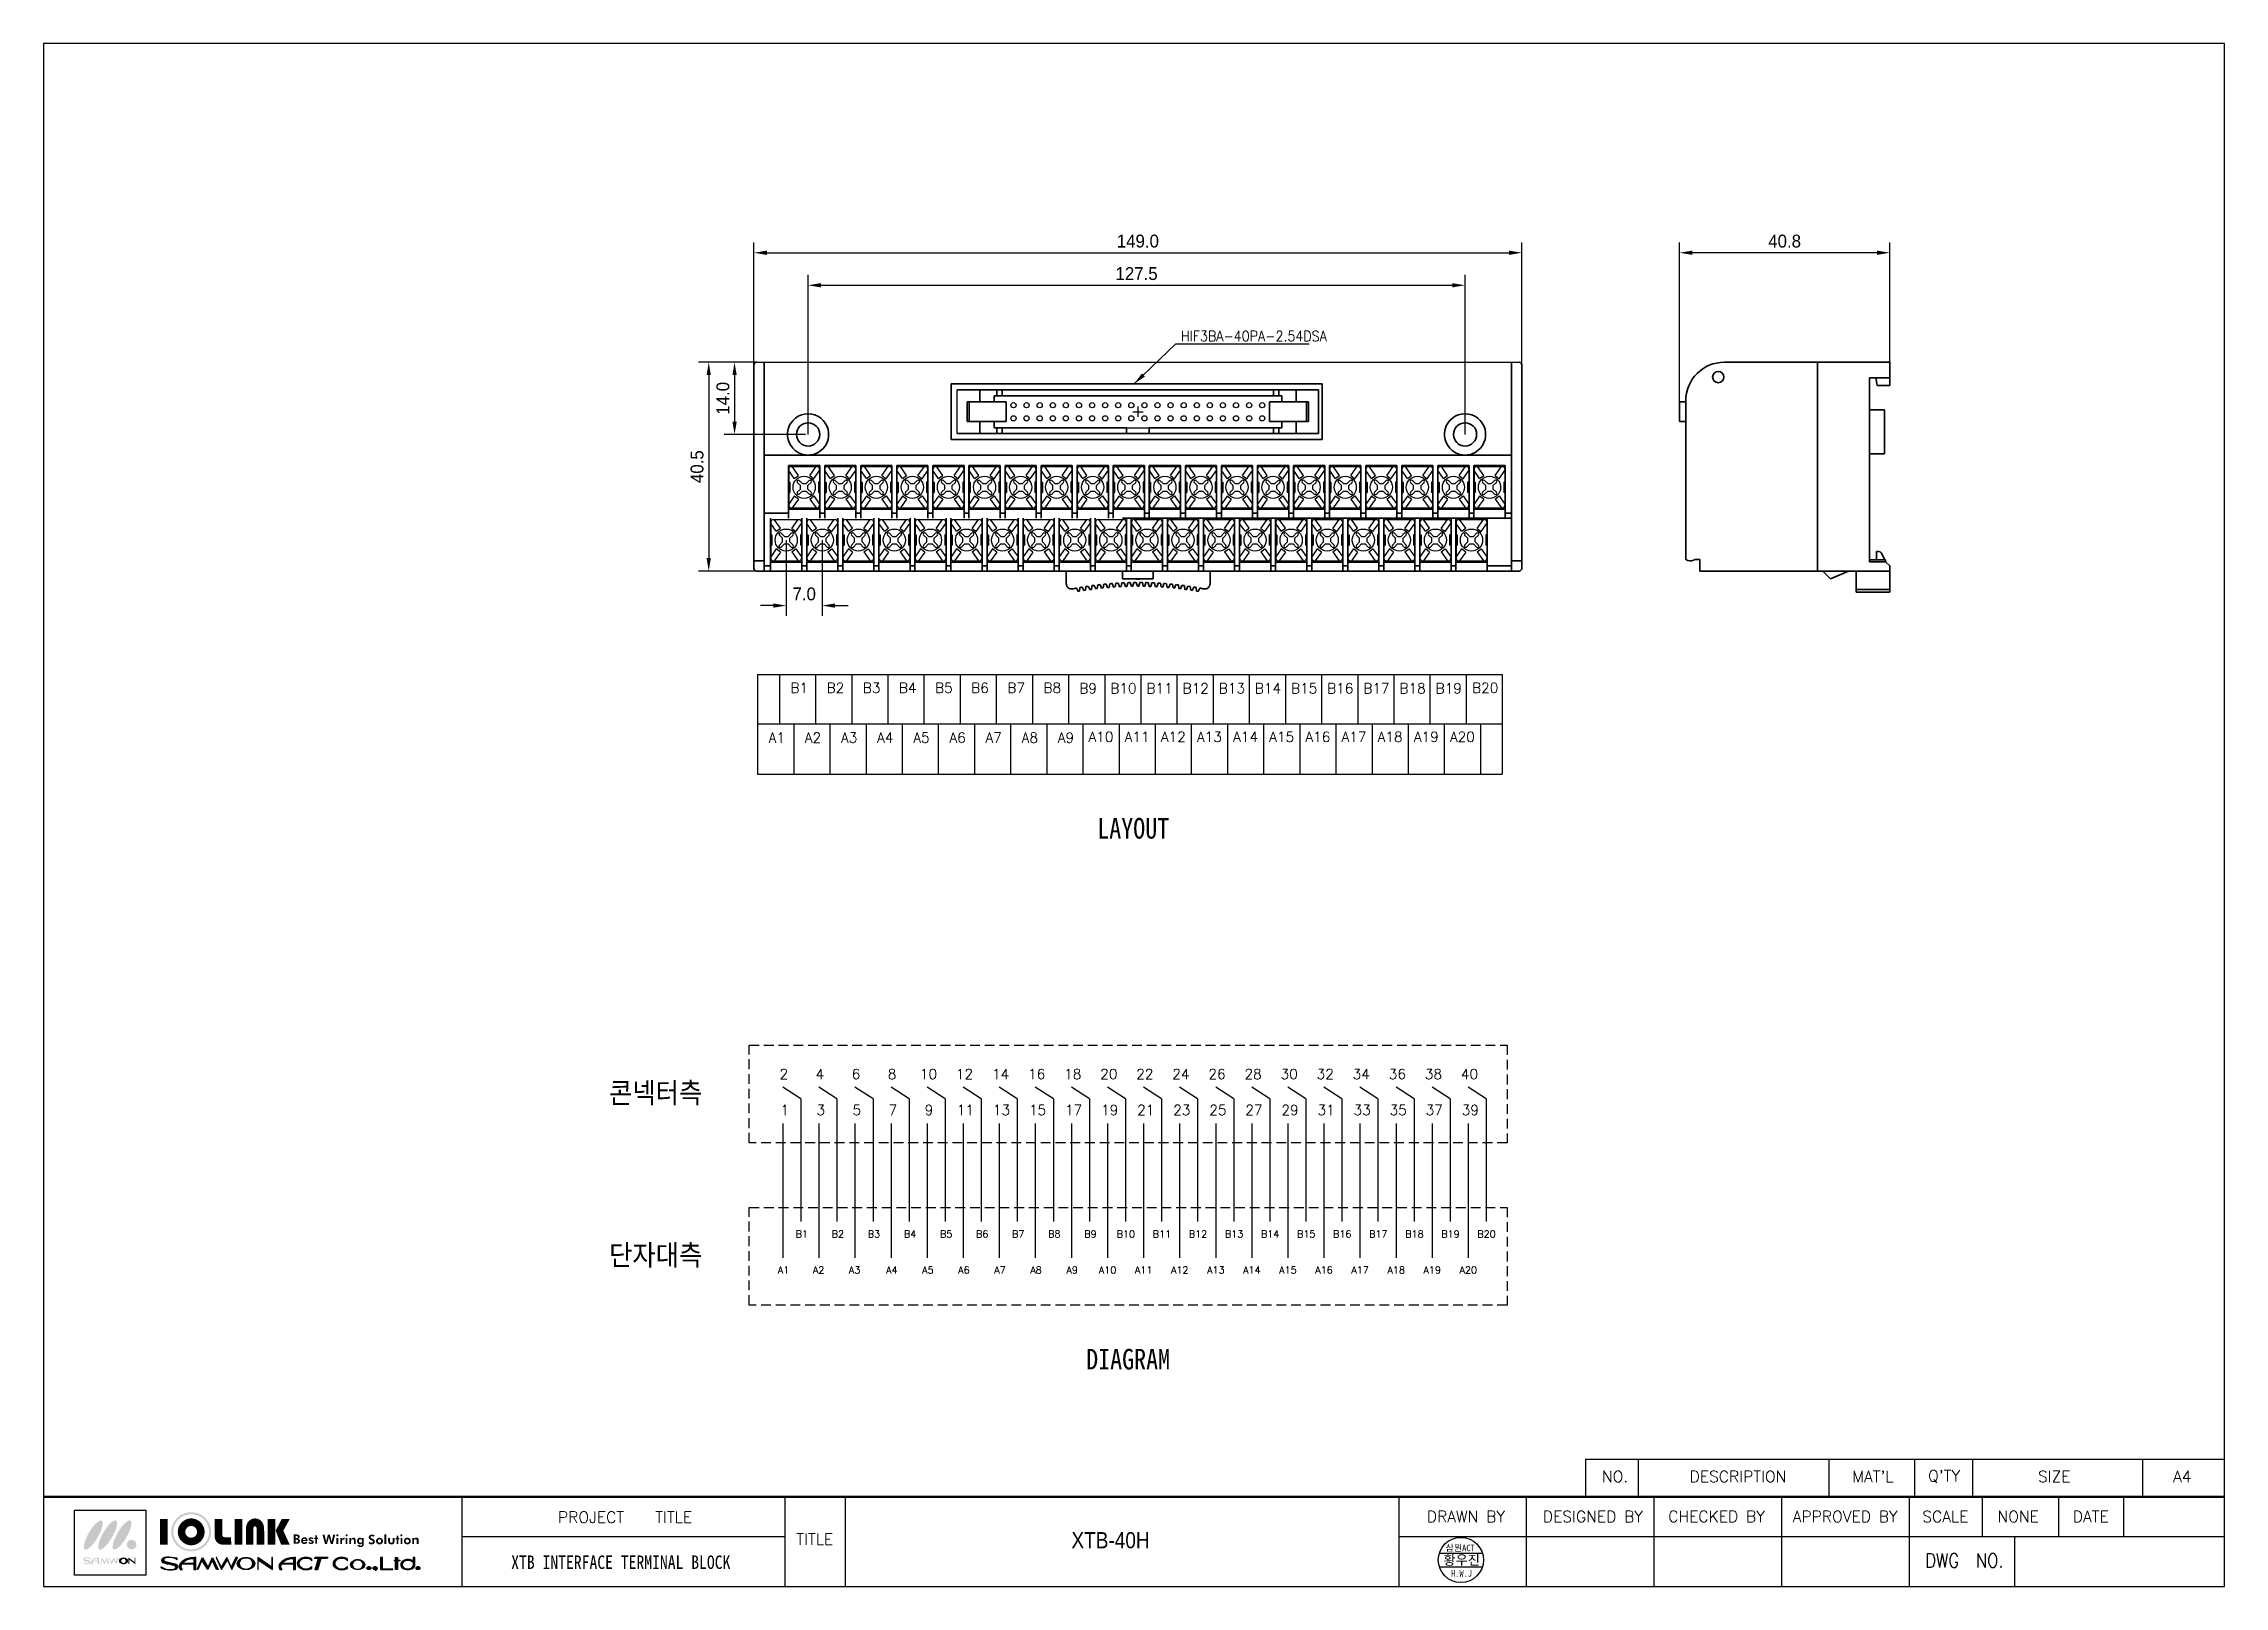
# Model space of a CAD drawing. Extents: x 295 to 2531, y 240 to 845.
# Drawn here: x 1654.8 to 2078, y 545.4 to 844.7 of the extents above; entities that cross this region are included whole.
import ezdxf
from ezdxf.enums import TextEntityAlignment as Align

# ---------------------------------------------------------------- set-up
doc = ezdxf.new("R2010")
doc.units = 0
doc.header["$LTSCALE"] = 0.1
doc.linetypes.add('HIDDEN', pattern=[9.525, 6.35, -3.175])
doc.layers.get('0').update_dxf_attribs({"linetype": 'CONTINUOUS'})
doc.layers.get('DEFPOINTS').update_dxf_attribs({"linetype": 'CONTINUOUS'})
for name, color, linetype in [('_______1', 160, 'CONTINUOUS'), ('S', 3, 'CONTINUOUS'), ('SHEET', 7, 'CONTINUOUS')]:
    doc.layers.add(name, color=color, linetype=linetype)
doc.layers.add('가시적인 것(ISO)', color=7, linetype='CONTINUOUS', lineweight=35)
doc.styles.add('ROMANS', font='romans', dxfattribs={"width": 0.9})
doc.styles.get("Standard").update_dxf_attribs({"font": 'simplex.shx', "width": 0.9})
doc.styles.add('굴림', font='', dxfattribs={"width": 0.9})
doc.styles.add('주 문자 (ISO)', font='')
doc.styles.get('굴림').set_extended_font_data('GulimChe')
doc.styles.get('주 문자 (ISO)').set_extended_font_data('Dotum')
doc.dimstyles.new('기본값 (ISO)', dxfattribs={"dimtxt": 2.5, "dimasz": 2.5, "dimexe": 2, "dimexo": 0, "dimgap": 1, "dimtad": 1, "dimdec": 1, "dimrnd": 1e-08, "dimzin": 0, "dimdsep": 46, "dimtxsty": '주 문자 (ISO)', "dimcen": 0.09, "dimdle": 10, "dimclrd": 1, "dimclre": 1, "dimclrt": 256, "dimadec": 1, "dimazin": 0, "dimtfac": 0.6, "dimtofl": 0, "dimtmove": 0, "dimatfit": 3, "dimfxl": 1, "dimtolj": 1, "dimtzin": 0, "dimlwd": -1, "dimlwe": -1, "dimarcsym": 0})

msp = doc.modelspace()

# ---------------------------------------------------------------- texts
at = {"color": 7}
for s, height, p in [('B1', 1.948, (1799.72, 718.72)), ('B2', 1.948, (1806.74, 718.72)), ('B3', 1.948, (1813.75, 718.72)), ('B4', 1.948, (1820.77, 718.72)), ('B5', 1.948, (1827.78, 718.72)), ('B6', 1.948, (1834.79, 718.72)), ('B7', 1.948, (1841.81, 718.72)), ('B8', 1.948, (1848.82, 718.72)), ('B9', 1.948, (1855.77, 718.63)), ('B10', 1.948, (1861.8, 718.63)), ('B11', 1.948, (1868.81, 718.63)), ('B12', 1.948, (1875.82, 718.63)), ('B13', 1.948, (1882.84, 718.63)), ('B14', 1.948, (1889.85, 718.63)), ('B15', 1.948, (1896.87, 718.63)), ('B16', 1.948, (1903.88, 718.63)), ('B17', 1.948, (1910.89, 718.63)), ('B18', 1.948, (1917.91, 718.63)), ('B19', 1.948, (1924.92, 718.63)), ('B20', 1.948, (1932, 718.72)), ('A10', 1.948, (1857.56, 709.21)), ('A11', 1.948, (1864.58, 709.21)), ('A12', 1.948, (1871.59, 709.21)), ('A13', 1.948, (1878.6, 709.21)), ('A14', 1.948, (1885.62, 709.21)), ('A15', 1.948, (1892.63, 709.21)), ('A16', 1.948, (1899.65, 709.21)), ('A17', 1.948, (1906.66, 709.21)), ('A18', 1.948, (1913.67, 709.21)), ('A19', 1.948, (1920.69, 709.21)), ('A20', 1.948, (1927.7, 709.21)), ('A1', 1.948, (1795.49, 709.06)), ('A2', 1.948, (1802.5, 709.06)), ('A3', 1.948, (1809.52, 709.06)), ('A4', 1.948, (1816.53, 709.06)), ('A5', 1.948, (1823.55, 709.06)), ('A6', 1.948, (1830.56, 709.06)), ('A7', 1.948, (1837.57, 709.06)), ('A8', 1.948, (1844.59, 709.06)), ('A9', 1.948, (1851.6, 709.06)), ('2', 1.95, (1797.6, 643.81)), ('4', 1.95, (1804.6, 643.81)), ('6', 1.95, (1811.6, 643.81)), ('8', 1.95, (1818.6, 643.81)), ('10', 1.948, (1824.83, 643.81)), ('12', 1.948, (1831.83, 643.81)), ('14', 1.948, (1838.83, 643.81)), ('16', 1.948, (1845.83, 643.81)), ('18', 1.948, (1852.83, 643.81)), ('20', 1.948, (1859.83, 643.81)), ('22', 1.948, (1866.83, 643.81)), ('24', 1.948, (1873.83, 643.81)), ('26', 1.948, (1880.83, 643.81)), ('28', 1.948, (1887.83, 643.81)), ('30', 1.948, (1894.83, 643.81)), ('32', 1.948, (1901.83, 643.81)), ('34', 1.948, (1908.83, 643.81)), ('36', 1.948, (1915.83, 643.81)), ('38', 1.948, (1922.83, 643.81)), ('40', 1.948, (1929.83, 643.81)), ('1', 1.95, (1797.77, 636.83)), ('3', 1.95, (1804.77, 636.83)), ('5', 1.95, (1811.77, 636.83)), ('7', 1.95, (1818.77, 636.83)), ('9', 1.95, (1825.77, 636.83)), ('11', 1.948, (1832, 636.83)), ('13', 1.948, (1839, 636.83)), ('15', 1.948, (1846, 636.83)), ('17', 1.948, (1853, 636.83)), ('19', 1.948, (1860, 636.83)), ('21', 1.948, (1867, 636.83)), ('23', 1.948, (1874, 636.83)), ('25', 1.948, (1881, 636.83)), ('27', 1.948, (1888, 636.83)), ('29', 1.948, (1895, 636.83)), ('31', 1.948, (1902, 636.83)), ('33', 1.948, (1909, 636.83)), ('35', 1.948, (1916, 636.83)), ('37', 1.948, (1923, 636.83)), ('39', 1.948, (1930, 636.83)), ('B1', 1.364, (1800.73, 613.08)), ('B2', 1.364, (1807.73, 613.08)), ('B3', 1.364, (1814.73, 613.08)), ('B4', 1.364, (1821.73, 613.08)), ('B5', 1.364, (1828.73, 613.08)), ('B6', 1.364, (1835.73, 613.08)), ('B7', 1.364, (1842.73, 613.08)), ('B8', 1.364, (1849.73, 613.08)), ('B9', 1.364, (1856.73, 613.08)), ('B10', 1.364, (1863.03, 613.08)), ('B11', 1.364, (1870.03, 613.08)), ('B12', 1.364, (1877.03, 613.08)), ('B13', 1.364, (1884.03, 613.08)), ('B14', 1.364, (1891.03, 613.08)), ('B15', 1.364, (1898.03, 613.08)), ('B16', 1.364, (1905.03, 613.08)), ('B17', 1.364, (1912.03, 613.08)), ('B18', 1.364, (1919.03, 613.08)), ('B19', 1.364, (1926.03, 613.08)), ('B20', 1.364, (1933.03, 613.08)), ('A1', 1.364, (1797.27, 606.06)), ('A2', 1.364, (1804.07, 606.06)), ('A3', 1.364, (1811.05, 606.06)), ('A4', 1.364, (1818.27, 606.06)), ('A5', 1.364, (1825.27, 606.06)), ('A6', 1.364, (1832.27, 606.06)), ('A7', 1.364, (1839.27, 606.06)), ('A8', 1.364, (1846.27, 606.06)), ('A9', 1.364, (1853.27, 606.06)), ('A10', 1.364, (1859.57, 606.06)), ('A11', 1.364, (1866.57, 606.06)), ('A12', 1.364, (1873.57, 606.06)), ('A13', 1.364, (1880.57, 606.06)), ('A14', 1.364, (1887.57, 606.06)), ('A15', 1.364, (1894.57, 606.06)), ('A16', 1.364, (1901.57, 606.06)), ('A17', 1.364, (1908.57, 606.06)), ('A18', 1.364, (1915.57, 606.06)), ('A19', 1.364, (1922.57, 606.06)), ('A20', 1.364, (1929.57, 606.06))]:
    msp.add_text(s, height=height, dxfattribs=at).set_placement(p)
at = {"color": 7, "insert": (1875.49, 786.93), "char_height": 2, "attachment_point": 7}
msp.add_mtext('\\A1;HIF3BA-40PA-2.54DSA', dxfattribs=at)
at = {"char_height": 4, "width": 30.393, "attachment_point": 5}
for s, insert in [('{\\fGulimChe|b0|i0|c129|p49;LAYOUT}', (1866.24, 692.42)), ('{\\fGulimChe|b0|i0|c129|p49;콘넥터측}', (1773.56, 640.93)), ('{\\fGulimChe|b0|i0|c129|p49;단자대측}', (1773.56, 609.45)), ('{\\fGulimChe|b0|i0|c129|p49;DIAGRAM}', (1865.25, 589.44))]:
    msp.add_mtext(s, dxfattribs=dict(at, insert=insert))
at = {"color": 0, "attachment_point": 5}
for s, insert, char_height, width in [('{\\fDotum|b0|i0|c129|p50;XTB-40H}', (1861.84, 554.34), 3.1342, 59.1453), ('{\\fGulimChe|b0|i0|c129|p49;XTB INTERFACE TERMINAL BLOCK}', (1766.79, 550.07), 2.6119, 54.3388)]:
    msp.add_mtext(s, dxfattribs=dict(at, insert=insert, char_height=char_height, width=width))
at = {"layer": 'SHEET'}
for s, height, style, p in [('NO.', 2.202, 'ROMANS', (1959.76, 566.72)), ('DESCRIPTION', 2.2017, 'ROMANS', (1983.61, 566.72)), ("MAT'L", 2.202, 'ROMANS', (2009.8, 566.72)), ("Q'TY", 2.202, 'ROMANS', (2023.61, 566.72)), ('SIZE', 2.202, 'ROMANS', (2044.99, 566.72)), ('A4', 2.202, 'ROMANS', (2069.84, 566.72)), ('PROJECT   TITLE', 2.2017, 'ROMANS', (1767.62, 558.82)), ('DRAWN BY', 2.202, 'ROMANS', (1930.82, 558.95)), ('DESIGNED BY', 2.2017, 'ROMANS', (1955.46, 558.95)), ('CHECKED BY', 2.202, 'ROMANS', (1979.46, 558.98)), ('APPROVED BY', 2.2017, 'ROMANS', (2004.41, 558.95)), ('SCALE', 2.202, 'ROMANS', (2023.86, 558.94)), ('NONE', 2.202, 'ROMANS', (2037.99, 558.94)), ('DATE', 2.202, 'ROMANS', (2052.07, 558.94)), ('TITLE', 2.202, 'ROMANS', (1804.44, 554.53)), ('황우진', 1.881, '굴림', (1929.99, 550.56)), ('H.W.J', 1.254, '굴림', (1929.95, 547.91))]:
    msp.add_text(s, height=height, dxfattribs=dict(at, style=style)).set_placement(p, align=Align.MIDDLE)
at = {"layer": 'SHEET', "ltscale": 0.1, "style": '굴림'}
msp.add_text('삼원ACT', height=1.254, dxfattribs=at).set_placement((1929.67, 552.89), align=Align.MIDDLE)
at = {"layer": 'SHEET', "style": 'ROMANS', "width": 0.85}
msp.add_text('DWG  NO.', height=2.752, dxfattribs=at).set_placement((2027.54, 550.41), align=Align.MIDDLE)

# ---------------------------------------------------------------- blocks, each defined once
blk = doc.blocks.new('AI9-BLK8')
at = {"layer": '_______1'}
h = blk.add_hatch(color=7, dxfattribs=at)
edge = h.paths.add_edge_path()
edge.add_spline(control_points=[(1.18, -0.38), (1.11, -0.52), (1.02, -0.64), (0.9, -0.73), (0.78, -0.83), (0.64, -0.91), (0.5, -0.95), (0.34, -1), (0.17, -1.03), (0, -1.03), (-0.17, -1.03), (-0.34, -1), (-0.5, -0.95), (-0.64, -0.91), (-0.78, -0.83), (-0.9, -0.73), (-1.01, -0.64), (-1.11, -0.52), (-1.17, -0.38), (-1.24, -0.27), (-1.27, -0.14), (-1.27, 0), (-1.27, 0.13), (-1.24, 0.26), (-1.17, 0.38), (-1.11, 0.52), (-1.01, 0.63), (-0.9, 0.73), (-0.78, 0.83), (-0.64, 0.9), (-0.5, 0.95), (-0.34, 1), (-0.17, 1.03), (0, 1.03), (0.17, 1.03), (0.34, 1), (0.5, 0.95), (0.64, 0.9), (0.78, 0.83), (0.9, 0.73), (1.02, 0.63), (1.11, 0.52), (1.18, 0.38), (1.24, 0.26), (1.27, 0.13), (1.27, 0), (1.27, -0.14), (1.24, -0.27), (1.18, -0.38)], knot_values=[0, 0, 0, 0, 1, 1, 1, 2, 2, 2, 3, 3, 3, 4, 4, 4, 5, 5, 5, 6, 6, 6, 7, 7, 7, 8, 8, 8, 9, 9, 9, 10, 10, 10, 11, 11, 11, 12, 12, 12, 13, 13, 13, 14, 14, 14, 15, 15, 15, 16, 16, 16, 16], degree=3, periodic=0)
edge = h.paths.add_edge_path(flags=16)
edge.add_spline(control_points=[(1.52, 0.4), (1.43, 0.56), (1.31, 0.69), (1.15, 0.79), (1, 0.9), (0.83, 0.98), (0.65, 1.04), (0.44, 1.09), (0.22, 1.13), (0, 1.13), (-0.22, 1.13), (-0.44, 1.09), (-0.65, 1.04), (-0.83, 0.98), (-1, 0.9), (-1.15, 0.79), (-1.3, 0.69), (-1.42, 0.56), (-1.52, 0.4), (-1.59, 0.28), (-1.63, 0.14), (-1.63, 0), (-1.63, -0.15), (-1.59, -0.29), (-1.52, -0.41), (-1.42, -0.56), (-1.3, -0.7), (-1.15, -0.8), (-1, -0.91), (-0.83, -0.99), (-0.65, -1.04), (-0.44, -1.1), (-0.22, -1.13), (0, -1.13), (0.22, -1.13), (0.44, -1.1), (0.65, -1.04), (0.83, -0.99), (1, -0.91), (1.15, -0.8), (1.31, -0.7), (1.43, -0.56), (1.52, -0.41), (1.59, -0.29), (1.63, -0.15), (1.63, 0), (1.63, 0.14), (1.59, 0.28), (1.52, 0.4)], knot_values=[0, 0, 0, 0, 1, 1, 1, 2, 2, 2, 3, 3, 3, 4, 4, 4, 5, 5, 5, 6, 6, 6, 7, 7, 7, 8, 8, 8, 9, 9, 9, 10, 10, 10, 11, 11, 11, 12, 12, 12, 13, 13, 13, 14, 14, 14, 15, 15, 15, 16, 16, 16, 16], degree=3, periodic=0)
at = {"layer": '_______1', "color": 7}
for points in [[(1.52, 0.4), (1.43, 0.56), (1.31, 0.69), (1.15, 0.79), (1, 0.9), (0.83, 0.98), (0.65, 1.04), (0.44, 1.09), (0.22, 1.13), (0, 1.13), (-0.22, 1.13), (-0.44, 1.09), (-0.65, 1.04), (-0.83, 0.98), (-1, 0.9), (-1.15, 0.79), (-1.3, 0.69), (-1.42, 0.56), (-1.52, 0.4), (-1.59, 0.28), (-1.63, 0.14), (-1.63, 0), (-1.63, -0.15), (-1.59, -0.29), (-1.52, -0.41), (-1.42, -0.56), (-1.3, -0.7), (-1.15, -0.8), (-1, -0.91), (-0.83, -0.99), (-0.65, -1.04), (-0.44, -1.1), (-0.22, -1.13), (0, -1.13), (0.22, -1.13), (0.44, -1.1), (0.65, -1.04), (0.83, -0.99), (1, -0.91), (1.15, -0.8), (1.31, -0.7), (1.43, -0.56), (1.52, -0.41), (1.59, -0.29), (1.63, -0.15), (1.63, 0), (1.63, 0.14), (1.59, 0.28), (1.52, 0.4)], [(1.18, -0.38), (1.11, -0.52), (1.02, -0.64), (0.9, -0.73), (0.78, -0.83), (0.64, -0.91), (0.5, -0.95), (0.34, -1), (0.17, -1.03), (0, -1.03), (-0.17, -1.03), (-0.34, -1), (-0.5, -0.95), (-0.64, -0.91), (-0.78, -0.83), (-0.9, -0.73), (-1.01, -0.64), (-1.11, -0.52), (-1.17, -0.38), (-1.24, -0.27), (-1.27, -0.14), (-1.27, 0), (-1.27, 0.13), (-1.24, 0.26), (-1.17, 0.38), (-1.11, 0.52), (-1.01, 0.63), (-0.9, 0.73), (-0.78, 0.83), (-0.64, 0.9), (-0.5, 0.95), (-0.34, 1), (-0.17, 1.03), (0, 1.03), (0.17, 1.03), (0.34, 1), (0.5, 0.95), (0.64, 0.9), (0.78, 0.83), (0.9, 0.73), (1.02, 0.63), (1.11, 0.52), (1.18, 0.38), (1.24, 0.26), (1.27, 0.13), (1.27, 0), (1.27, -0.14), (1.24, -0.27), (1.18, -0.38)]]:
    blk.add_open_spline(points, degree=3, knots=[0, 0, 0, 0, 1, 1, 1, 2, 2, 2, 3, 3, 3, 4, 4, 4, 5, 5, 5, 6, 6, 6, 7, 7, 7, 8, 8, 8, 9, 9, 9, 10, 10, 10, 11, 11, 11, 12, 12, 12, 13, 13, 13, 14, 14, 14, 15, 15, 15, 16, 16, 16, 16], dxfattribs=at)
blk = doc.blocks.new('A$C0BB32EA6')
for p, q in [((0, 0), (0, 8.5)), ((34.05, 4.25), (36.05, 4.25)), ((35.05, 5.25), (35.05, 3.25)), ((32.84, 1.15), (37.26, 1.15))]:
    blk.add_line(p, q)
for centre in [(10.92, 5.52), (13.46, 5.52), (16, 5.52), (18.54, 5.52), (21.08, 5.52), (23.62, 5.52), (26.16, 5.52), (28.7, 5.52), (31.24, 5.52), (33.78, 5.52), (36.32, 5.52), (38.86, 5.52), (41.4, 5.52), (43.94, 5.52), (46.48, 5.52), (49.02, 5.52), (51.56, 5.52), (54.1, 5.52), (56.64, 5.52), (59.18, 5.52), (10.92, 2.98), (13.46, 2.98), (16, 2.98), (18.54, 2.98), (21.08, 2.98), (23.62, 2.98), (26.16, 2.98), (28.7, 2.98), (31.24, 2.98), (33.78, 2.98), (36.32, 2.98), (38.86, 2.98), (41.4, 2.98), (43.94, 2.98), (46.48, 2.98), (49.02, 2.98), (51.56, 2.98), (54.1, 2.98), (56.64, 2.98), (59.18, 2.98)]:
    blk.add_circle(centre, 0.5)
at = {"layer": '가시적인 것(ISO)'}
for p, q in [((0, 8.5), (4.35, 8.5)), ((4.35, 8.5), (4.35, 6.15)), ((4.35, 8.5), (7.7, 8.5)), ((7.7, 7.35), (7.7, 8.5)), ((7.7, 8.5), (8.7, 8.5)), ((8.7, 7.35), (8.7, 8.5)), ((8.7, 8.5), (70.1, 8.5)), ((61.4, 7.35), (61.4, 8.5)), ((62.4, 8.5), (62.4, 7.35)), ((65.75, 6.15), (65.75, 8.5)), ((70.1, 8.5), (70.1, 0)), ((2.31, 6.15), (1.95, 6.15)), ((1.95, 2.35), (1.95, 6.15)), ((9.5, 6.15), (2.31, 6.15)), ((2.31, 2.35), (2.31, 6.15)), ((7.13, 7.35), (7.7, 7.35)), ((7.13, 6.15), (7.13, 7.35)), ((7.7, 7.35), (8.7, 7.35)), ((8.7, 7.35), (61.4, 7.35)), ((9.5, 2.35), (9.5, 6.15)), ((67.79, 6.15), (60.6, 6.15)), ((60.6, 2.35), (60.6, 6.15)), ((61.4, 7.35), (62.4, 7.35)), ((62.4, 7.35), (62.97, 7.35)), ((62.97, 7.35), (62.97, 6.15)), ((68.15, 6.15), (67.79, 6.15)), ((67.79, 2.35), (67.79, 6.15)), ((68.15, 2.35), (68.15, 6.15)), ((4.35, 0), (0, 0)), ((2.31, 2.35), (1.95, 2.35)), ((9.5, 2.35), (2.31, 2.35)), ((4.35, 2.35), (4.35, 0)), ((7.7, 0), (4.35, 0)), ((7.13, 1.15), (7.13, 2.35)), ((7.7, 1.15), (7.13, 1.15)), ((7.7, 0), (7.7, 1.15)), ((8.7, 1.15), (7.7, 1.15)), ((8.7, 0), (7.7, 0)), ((8.7, 0), (8.7, 1.15)), ((32.84, 1.15), (8.7, 1.15)), ((61.4, 0), (8.7, 0)), ((32.84, 0), (32.84, 1.15)), ((37.26, 1.15), (61.4, 1.15)), ((37.26, 0), (37.26, 1.15)), ((67.79, 2.35), (60.6, 2.35)), ((61.4, 0), (61.4, 1.15)), ((62.4, 1.15), (61.4, 1.15)), ((62.4, 0), (61.4, 0)), ((62.4, 1.15), (62.4, 0)), ((62.97, 1.15), (62.4, 1.15)), ((65.75, 0), (62.4, 0)), ((62.97, 2.35), (62.97, 1.15)), ((65.75, 0), (65.75, 2.35)), ((70.1, 0), (65.75, 0)), ((68.15, 2.35), (67.79, 2.35))]:
    blk.add_line(p, q, dxfattribs=at)
blk = doc.blocks.new('*D39')
at = {"color": 1, "transparency": 16777216}
for p, q in [((1803.14, 768.85), (1803.14, 799.78)), ((1805.64, 797.78), (1928.14, 797.78)), ((1930.64, 768.85), (1930.64, 799.78))]:
    blk.add_line(p, q, dxfattribs=at)
for points in [[(1805.64, 798.2), (1805.64, 797.37), (1803.14, 797.78)], [(1928.14, 798.2), (1928.14, 797.37), (1930.64, 797.78)]]:
    blk.add_solid(points, dxfattribs=at)
at = {"layer": 'DEFPOINTS', "color": 0, "transparency": 16777216}
for p in [(1930.64, 797.78), (1803.14, 768.85), (1930.64, 768.85)]:
    blk.add_point(p, dxfattribs=at)
at = {"transparency": 16777216, "insert": (1866.89, 800.04), "char_height": 2.5, "attachment_point": 5, "style": '주 문자 (ISO)'}
blk.add_mtext('\\A1;127.5', dxfattribs=at)
blk = doc.blocks.new('*D40')
at = {"color": 1, "transparency": 16777216}
for p, q in [((1792.64, 782.35), (1792.64, 806.09)), ((1941.64, 782.35), (1941.64, 806.09)), ((1795.14, 804.09), (1939.14, 804.09))]:
    blk.add_line(p, q, dxfattribs=at)
for points in [[(1795.14, 804.51), (1795.14, 803.67), (1792.64, 804.09)], [(1939.14, 804.51), (1939.14, 803.67), (1941.64, 804.09)]]:
    blk.add_solid(points, dxfattribs=at)
at = {"layer": 'DEFPOINTS', "color": 0, "transparency": 16777216}
for p in [(1941.64, 804.09), (1792.64, 782.35), (1941.64, 782.35)]:
    blk.add_point(p, dxfattribs=at)
at = {"transparency": 16777216, "insert": (1867.14, 806.34), "char_height": 2.5, "attachment_point": 5, "style": '주 문자 (ISO)'}
blk.add_mtext('\\A1;149.0', dxfattribs=at)
blk = doc.blocks.new('*D41')
at = {"color": 1, "transparency": 16777216}
for p, q in [((1793.14, 782.85), (1781.86, 782.85)), ((1783.86, 780.35), (1783.86, 744.85)), ((1793.14, 742.35), (1781.86, 742.35))]:
    blk.add_line(p, q, dxfattribs=at)
for points in [[(1783.44, 780.35), (1784.27, 780.35), (1783.86, 782.85)], [(1783.44, 744.85), (1784.27, 744.85), (1783.86, 742.35)]]:
    blk.add_solid(points, dxfattribs=at)
at = {"layer": 'DEFPOINTS', "color": 0, "transparency": 16777216}
for p in [(1793.14, 782.85), (1783.86, 742.35), (1793.14, 742.35)]:
    blk.add_point(p, dxfattribs=at)
at = {"transparency": 16777216, "insert": (1781.6, 762.6), "char_height": 2.5, "attachment_point": 5, "rotation": 90, "style": '주 문자 (ISO)'}
blk.add_mtext('\\A1;40.5', dxfattribs=at)
blk = doc.blocks.new('*D42')
at = {"color": 1, "transparency": 16777216}
for p, q in [((1798.89, 748.35), (1798.89, 733.65)), ((1805.89, 748.35), (1805.89, 733.65)), ((1796.39, 735.65), (1793.89, 735.65)), ((1808.39, 735.65), (1810.89, 735.65))]:
    blk.add_line(p, q, dxfattribs=at)
for points in [[(1796.39, 736.07), (1796.39, 735.23), (1798.89, 735.65)], [(1808.39, 736.07), (1808.39, 735.23), (1805.89, 735.65)]]:
    blk.add_solid(points, dxfattribs=at)
at = {"layer": 'DEFPOINTS', "color": 0, "transparency": 16777216}
for p in [(1798.89, 748.35), (1805.89, 748.35), (1805.89, 735.65)]:
    blk.add_point(p, dxfattribs=at)
at = {"transparency": 16777216, "insert": (1802.39, 737.9), "char_height": 2.5, "attachment_point": 5, "style": '주 문자 (ISO)'}
blk.add_mtext('\\A1;7.0', dxfattribs=at)
blk = doc.blocks.new('*D43')
at = {"color": 1, "transparency": 16777216}
for p, q in [((1972.26, 775.15), (1972.26, 806.09)), ((2013.06, 782.85), (2013.06, 806.09)), ((2010.56, 804.09), (1974.76, 804.09))]:
    blk.add_line(p, q, dxfattribs=at)
for points in [[(1974.76, 804.51), (1974.76, 803.67), (1972.26, 804.09)], [(2010.56, 804.51), (2010.56, 803.67), (2013.06, 804.09)]]:
    blk.add_solid(points, dxfattribs=at)
at = {"layer": 'DEFPOINTS', "color": 0, "transparency": 16777216}
for p in [(1972.26, 804.09), (2013.06, 782.85), (1972.26, 775.15)]:
    blk.add_point(p, dxfattribs=at)
at = {"transparency": 16777216, "insert": (1992.66, 806.34), "char_height": 2.5, "attachment_point": 5, "style": '주 문자 (ISO)'}
blk.add_mtext('\\A1;40.8', dxfattribs=at)
blk = doc.blocks.new('*D63')
at = {"color": 1, "transparency": 16777216}
for p, q in [((1793.14, 782.85), (1786.87, 782.85)), ((1788.87, 780.35), (1788.87, 771.35)), ((1802.64, 768.85), (1786.87, 768.85))]:
    blk.add_line(p, q, dxfattribs=at)
for points in [[(1788.45, 780.35), (1789.29, 780.35), (1788.87, 782.85)], [(1788.45, 771.35), (1789.29, 771.35), (1788.87, 768.85)]]:
    blk.add_solid(points, dxfattribs=at)
at = {"layer": 'DEFPOINTS', "color": 0, "transparency": 16777216}
for p in [(1793.14, 782.85), (1788.87, 768.85), (1802.64, 768.85)]:
    blk.add_point(p, dxfattribs=at)
at = {"transparency": 16777216, "insert": (1786.62, 775.85), "char_height": 2.5, "attachment_point": 5, "rotation": 90, "style": '주 문자 (ISO)'}
blk.add_mtext('\\A1;14.0', dxfattribs=at)

# ---------------------------------------------------------------- dimensions: what is measured, and where the dimension line sits
for base, p1, p2, picture, middle in [((1941.64, 804.09), (1792.64, 782.35), (1941.64, 782.35), '*D40', (1867.14, 806.34)), ((1972.26, 804.09), (2013.06, 782.85), (1972.26, 775.15), '*D43', (1992.66, 806.34)), ((1930.64, 797.78), (1803.14, 768.85), (1930.64, 768.85), '*D39', (1866.89, 800.04)), ((1805.89, 735.65), (1798.89, 748.35), (1805.89, 748.35), '*D42', (1802.39, 737.9))]:
    dim = msp.add_linear_dim(base=base, p1=p1, p2=p2, dimstyle='기본값 (ISO)')
    dim.commit()
    dim.dimension.update_dxf_attribs({"geometry": picture, "text_midpoint": middle})
for base, p2, picture, middle in [((1783.86, 742.35), (1793.14, 742.35), '*D41', (1781.6, 762.6)), ((1788.87, 768.85), (1802.64, 768.85), '*D63', (1786.62, 775.85))]:
    dim = msp.add_linear_dim(base=base, p1=(1793.14, 782.85), p2=p2, angle=90, dimstyle='기본값 (ISO)')
    dim.commit()
    dim.dimension.update_dxf_attribs({"geometry": picture, "text_midpoint": middle})

# ---------------------------------------------------------------- hatches: boundary and pattern name
at = {"layer": '_______1'}
h = msp.add_hatch(color=7, dxfattribs=at)
edge = h.paths.add_edge_path()
edge.add_spline(control_points=[(1686.62, 554.68), (1686.45, 554.27), (1686.2, 553.9), (1685.87, 553.58), (1685.54, 553.26), (1685.16, 553.01), (1684.74, 552.84), (1684.32, 552.67), (1683.88, 552.59), (1683.41, 552.59), (1682.95, 552.59), (1682.51, 552.67), (1682.09, 552.84), (1681.67, 553.01), (1681.3, 553.26), (1680.97, 553.58), (1680.63, 553.91), (1680.38, 554.28), (1680.21, 554.69), (1680.04, 555.09), (1679.95, 555.53), (1679.95, 555.99), (1679.95, 556.45), (1680.04, 556.88), (1680.21, 557.3), (1680.38, 557.71), (1680.63, 558.08), (1680.97, 558.4), (1681.29, 558.73), (1681.66, 558.97), (1682.08, 559.13), (1682.49, 559.3), (1682.94, 559.38), (1683.41, 559.38), (1683.89, 559.38), (1684.34, 559.3), (1684.76, 559.13), (1685.17, 558.96), (1685.55, 558.72), (1685.87, 558.4), (1686.2, 558.08), (1686.45, 557.71), (1686.63, 557.3), (1686.8, 556.88), (1686.88, 556.45), (1686.88, 555.99), (1686.88, 555.53), (1686.8, 555.09), (1686.62, 554.68), (1686.62, 554.68), (1686.62, 554.68), (1686.62, 554.68)], knot_values=[0, 0, 0, 0, 1, 1, 1, 2, 2, 2, 3, 3, 3, 4, 4, 4, 5, 5, 5, 6, 6, 6, 7, 7, 7, 8, 8, 8, 9, 9, 9, 10, 10, 10, 11, 11, 11, 12, 12, 12, 13, 13, 13, 14, 14, 14, 15, 15, 15, 16, 16, 16, 17, 17, 17, 17], degree=3, periodic=0)
edge = h.paths.add_edge_path(flags=16)
edge.add_spline(control_points=[(1686.99, 557.45), (1686.8, 557.9), (1686.52, 558.31), (1686.15, 558.68), (1685.79, 559.03), (1685.38, 559.3), (1684.91, 559.49), (1684.45, 559.68), (1683.95, 559.77), (1683.41, 559.77), (1682.88, 559.77), (1682.39, 559.68), (1681.92, 559.49), (1681.46, 559.31), (1681.05, 559.04), (1680.69, 558.68), (1680.32, 558.31), (1680.04, 557.9), (1679.85, 557.45), (1679.65, 556.99), (1679.56, 556.5), (1679.56, 555.99), (1679.56, 555.48), (1679.65, 554.99), (1679.85, 554.54), (1680.04, 554.08), (1680.32, 553.68), (1680.69, 553.31), (1681.06, 552.95), (1681.47, 552.67), (1681.94, 552.48), (1682.4, 552.3), (1682.89, 552.2), (1683.41, 552.2), (1683.93, 552.2), (1684.43, 552.3), (1684.89, 552.48), (1685.36, 552.67), (1685.78, 552.95), (1686.15, 553.31), (1686.51, 553.67), (1686.79, 554.08), (1686.99, 554.53), (1687.18, 554.99), (1687.28, 555.48), (1687.28, 555.99), (1687.28, 556.5), (1687.18, 556.99), (1686.99, 557.45), (1686.99, 557.45), (1686.99, 557.45), (1686.99, 557.45)], knot_values=[0, 0, 0, 0, 1, 1, 1, 2, 2, 2, 3, 3, 3, 4, 4, 4, 5, 5, 5, 6, 6, 6, 7, 7, 7, 8, 8, 8, 9, 9, 9, 10, 10, 10, 11, 11, 11, 12, 12, 12, 13, 13, 13, 14, 14, 14, 15, 15, 15, 16, 16, 16, 17, 17, 17, 17], degree=3, periodic=0)
h = msp.add_hatch(color=7, dxfattribs=at)
edge = h.paths.add_edge_path()
edge.add_spline(control_points=[(1662.63, 552.86), (1662.6, 553.15), (1662.63, 553.45), (1662.69, 553.74), (1662.77, 554.06), (1662.87, 554.37), (1663.01, 554.67), (1663.18, 555.08), (1663.38, 555.48), (1663.6, 555.86), (1663.82, 556.24), (1664.07, 556.6), (1664.34, 556.96), (1664.54, 557.22), (1664.76, 557.46), (1665, 557.69), (1665.21, 557.89), (1665.46, 558.05), (1665.73, 558.18), (1665.84, 558.22), (1665.95, 558.22), (1666.05, 558.16), (1666.15, 558.1), (1666.22, 558), (1666.23, 557.89), (1666.26, 557.59), (1666.23, 557.29), (1666.17, 557), (1666.09, 556.69), (1665.98, 556.37), (1665.85, 556.07), (1665.68, 555.66), (1665.48, 555.27), (1665.26, 554.89), (1665.03, 554.51), (1664.79, 554.14), (1664.52, 553.79), (1664.32, 553.53), (1664.1, 553.28), (1663.86, 553.06), (1663.65, 552.85), (1663.4, 552.69), (1663.12, 552.57), (1663.02, 552.52), (1662.9, 552.53), (1662.8, 552.58), (1662.7, 552.64), (1662.64, 552.74), (1662.63, 552.86)], knot_values=[0, 0, 0, 0, 1, 1, 1, 2, 2, 2, 3, 3, 3, 4, 4, 4, 5, 5, 5, 6, 6, 6, 7, 7, 7, 8, 8, 8, 9, 9, 9, 10, 10, 10, 11, 11, 11, 12, 12, 12, 13, 13, 13, 14, 14, 14, 15, 15, 15, 16, 16, 16, 16], degree=3, periodic=0)
edge = h.paths.add_edge_path()
edge.add_spline(control_points=[(1668.2, 552.86), (1668.18, 553.15), (1668.2, 553.45), (1668.27, 553.74), (1668.35, 554.06), (1668.45, 554.37), (1668.58, 554.67), (1668.75, 555.08), (1668.95, 555.48), (1669.18, 555.86), (1669.4, 556.24), (1669.65, 556.6), (1669.91, 556.96), (1670.11, 557.22), (1670.33, 557.46), (1670.57, 557.69), (1670.79, 557.89), (1671.03, 558.05), (1671.31, 558.18), (1671.41, 558.22), (1671.53, 558.22), (1671.63, 558.16), (1671.73, 558.1), (1671.79, 558), (1671.8, 557.89), (1671.83, 557.59), (1671.81, 557.29), (1671.74, 557), (1671.66, 556.69), (1671.55, 556.37), (1671.43, 556.07), (1671.25, 555.66), (1671.05, 555.27), (1670.83, 554.89), (1670.61, 554.51), (1670.36, 554.14), (1670.09, 553.79), (1669.89, 553.53), (1669.67, 553.28), (1669.44, 553.06), (1669.22, 552.85), (1668.97, 552.69), (1668.7, 552.57), (1668.59, 552.52), (1668.47, 552.53), (1668.38, 552.58), (1668.28, 552.64), (1668.22, 552.74), (1668.2, 552.86)], knot_values=[0, 0, 0, 0, 1, 1, 1, 2, 2, 2, 3, 3, 3, 4, 4, 4, 5, 5, 5, 6, 6, 6, 7, 7, 7, 8, 8, 8, 9, 9, 9, 10, 10, 10, 11, 11, 11, 12, 12, 12, 13, 13, 13, 14, 14, 14, 15, 15, 15, 16, 16, 16, 16], degree=3, periodic=0)
edge = h.paths.add_edge_path()
edge.add_spline(control_points=[(1665.42, 552.86), (1665.39, 553.15), (1665.41, 553.45), (1665.48, 553.74), (1665.56, 554.06), (1665.66, 554.37), (1665.79, 554.67), (1665.97, 555.08), (1666.17, 555.48), (1666.39, 555.86), (1666.61, 556.24), (1666.86, 556.6), (1667.13, 556.96), (1667.32, 557.22), (1667.54, 557.46), (1667.78, 557.69), (1668, 557.89), (1668.25, 558.05), (1668.52, 558.18), (1668.62, 558.22), (1668.74, 558.22), (1668.84, 558.16), (1668.94, 558.1), (1669, 558), (1669.02, 557.89), (1669.04, 557.59), (1669.02, 557.29), (1668.95, 557), (1668.87, 556.69), (1668.77, 556.37), (1668.64, 556.07), (1668.47, 555.66), (1668.26, 555.27), (1668.04, 554.89), (1667.82, 554.51), (1667.57, 554.14), (1667.3, 553.79), (1667.11, 553.53), (1666.89, 553.28), (1666.65, 553.06), (1666.43, 552.85), (1666.19, 552.69), (1665.91, 552.57), (1665.81, 552.52), (1665.69, 552.53), (1665.59, 552.58), (1665.49, 552.64), (1665.43, 552.74), (1665.42, 552.86)], knot_values=[0, 0, 0, 0, 1, 1, 1, 2, 2, 2, 3, 3, 3, 4, 4, 4, 5, 5, 5, 6, 6, 6, 7, 7, 7, 8, 8, 8, 9, 9, 9, 10, 10, 10, 11, 11, 11, 12, 12, 12, 13, 13, 13, 14, 14, 14, 15, 15, 15, 16, 16, 16, 16], degree=3, periodic=0)
edge = h.paths.add_edge_path()
edge.add_spline(control_points=[(1671.86, 552.58), (1671.34, 552.58), (1670.92, 553), (1670.92, 553.52), (1670.92, 554.03), (1671.34, 554.45), (1671.86, 554.45), (1672.38, 554.45), (1672.79, 554.03), (1672.79, 553.52), (1672.79, 553), (1672.38, 552.58), (1671.86, 552.58)], knot_values=[0, 0, 0, 0, 1, 1, 1, 2, 2, 2, 3, 3, 3, 4, 4, 4, 4], degree=3, periodic=0)
for points in [[(1677.38, 553.48), (1677.38, 558.49), (1678.88, 558.49), (1678.88, 553.48), (1677.38, 553.48)], [(1691.86, 553.48), (1691.86, 558.49), (1693.36, 558.49), (1693.36, 553.48), (1691.86, 553.48)], [(1680.6, 550.57), (1680.53, 550.65), (1680.46, 550.73), (1680.38, 550.78), (1680.22, 550.85), (1680.04, 550.9), (1679.87, 550.94), (1679.66, 550.98), (1679.36, 551.01), (1679.01, 551.01), (1678.76, 551), (1678.51, 550.97), (1678.28, 550.88), (1678.17, 550.8), (1678.1, 550.69), (1678.09, 550.56), (1678.13, 550.42), (1678.24, 550.31), (1678.43, 550.21), (1678.69, 550.14), (1679.18, 550.05), (1679.82, 549.93), (1680.32, 549.77), (1680.57, 549.64), (1680.7, 549.5), (1680.79, 549.3), (1680.78, 549.14), (1680.73, 548.98), (1680.6, 548.84), (1680.41, 548.7), (1680.19, 548.62), (1679.77, 548.55), (1679.37, 548.54), (1679.1, 548.56), (1678.64, 548.61), (1678.25, 548.7), (1677.97, 548.78), (1677.71, 548.89), (1677.65, 548.96), (1677.62, 549.1), (1677.62, 549.17), (1678, 548.97), (1678.35, 548.81), (1678.8, 548.7), (1679.03, 548.67), (1679.28, 548.66), (1679.53, 548.65), (1679.82, 548.68), (1680.04, 548.73), (1680.28, 548.86), (1680.39, 549.01), (1680.41, 549.13), (1680.34, 549.28), (1680.13, 549.42), (1679.81, 549.53), (1679.36, 549.63), (1678.75, 549.72), (1678.35, 549.82), (1678.01, 549.97), (1677.82, 550.15), (1677.74, 550.31), (1677.72, 550.44), (1677.74, 550.59), (1677.79, 550.72), (1677.93, 550.87), (1678.09, 550.98), (1678.28, 551.04), (1678.65, 551.12), (1679.05, 551.14), (1679.64, 551.1), (1680.19, 551.02), (1680.6, 550.94)], [(1686.62, 548.65), (1685.48, 550.51), (1684.68, 548.65), (1684.58, 548.65), (1685.58, 551.01), (1686.71, 549.08), (1687.56, 551.01), (1688.67, 548.65), (1688.32, 548.65), (1687.47, 550.51)], [(1692.06, 551.01), (1691.2, 549.14), (1690.35, 551.01), (1689.21, 549.14), (1688.36, 551.01), (1688.27, 551.01), (1689.31, 548.65), (1690.45, 550.57), (1691.3, 548.65), (1692.41, 551.01)], [(1696.34, 551.01), (1696.34, 548.65), (1696.43, 548.65), (1696.43, 550.56), (1699.18, 548.65), (1699.18, 551.01), (1699.09, 551.01), (1699.09, 549.14)], [(1707.38, 550.78), (1707.47, 551.07), (1707.5, 551.07), (1709.88, 551.07), (1709.91, 551.07), (1709.82, 550.78), (1709.8, 550.78), (1708.62, 550.78), (1708.6, 550.78), (1707.94, 548.64), (1707.92, 548.64), (1707.49, 548.64), (1707.47, 548.64), (1708.13, 550.78), (1708.11, 550.78)], [(1720.17, 551.01), (1720.17, 548.65), (1722.54, 548.65), (1722.54, 548.75), (1720.55, 548.75), (1720.55, 551.01)], [(1723.08, 551.01), (1723.47, 551.01), (1723.47, 550.46), (1723.94, 550.46), (1723.94, 550.37), (1723.47, 550.37), (1723.47, 548.65), (1723.08, 548.65), (1723.08, 550.37), (1722.89, 550.37), (1722.89, 550.46), (1723.08, 550.46)]]:
    msp.add_hatch(color=7, dxfattribs=at).paths.add_polyline_path(points)
h = msp.add_hatch(color=7, dxfattribs=at)
edge = h.paths.add_edge_path(flags=16)
edge.add_spline(control_points=[(1682.28, 555.98), (1682.28, 555.66), (1682.39, 555.39), (1682.61, 555.17), (1682.83, 554.95), (1683.11, 554.84), (1683.43, 554.84), (1683.74, 554.84), (1684.01, 554.95), (1684.23, 555.17), (1684.45, 555.39), (1684.56, 555.66), (1684.56, 555.98), (1684.56, 556.29), (1684.45, 556.56), (1684.23, 556.78), (1684, 557.01), (1683.74, 557.12), (1683.43, 557.12), (1683.11, 557.12), (1682.84, 557.01), (1682.62, 556.78), (1682.39, 556.56), (1682.28, 556.29), (1682.28, 555.98), (1682.28, 555.98), (1682.28, 555.98), (1682.28, 555.98)], knot_values=[0, 0, 0, 0, 1, 1, 1, 2, 2, 2, 3, 3, 3, 4, 4, 4, 5, 5, 5, 6, 6, 6, 7, 7, 7, 8, 8, 8, 9, 9, 9, 9], degree=3, periodic=0)
edge = h.paths.add_edge_path()
edge.add_spline(control_points=[(1680.82, 555.98), (1680.82, 556.32), (1680.89, 556.65), (1681.02, 556.97), (1681.15, 557.28), (1681.34, 557.56), (1681.58, 557.81), (1681.82, 558.05), (1682.11, 558.24), (1682.43, 558.38), (1682.75, 558.51), (1683.08, 558.58), (1683.42, 558.58), (1683.77, 558.58), (1684.1, 558.52), (1684.42, 558.38), (1684.73, 558.25), (1685.02, 558.06), (1685.26, 557.81), (1685.51, 557.57), (1685.69, 557.28), (1685.83, 556.96), (1685.96, 556.64), (1686.02, 556.31), (1686.02, 555.98), (1686.02, 555.68), (1685.97, 555.39), (1685.87, 555.1), (1685.77, 554.82), (1685.63, 554.56), (1685.44, 554.33), (1685.2, 554.03), (1684.9, 553.79), (1684.55, 553.63), (1684.2, 553.46), (1683.82, 553.38), (1683.42, 553.38), (1683.12, 553.38), (1682.83, 553.43), (1682.54, 553.53), (1682.26, 553.63), (1682, 553.77), (1681.78, 553.96), (1681.47, 554.21), (1681.24, 554.51), (1681.07, 554.86), (1680.9, 555.21), (1680.82, 555.58), (1680.82, 555.98), (1680.82, 555.98), (1680.82, 555.98), (1680.82, 555.98)], knot_values=[0, 0, 0, 0, 1, 1, 1, 2, 2, 2, 3, 3, 3, 4, 4, 4, 5, 5, 5, 6, 6, 6, 7, 7, 7, 8, 8, 8, 9, 9, 9, 10, 10, 10, 11, 11, 11, 12, 12, 12, 13, 13, 13, 14, 14, 14, 15, 15, 15, 16, 16, 16, 17, 17, 17, 17], degree=3, periodic=0)
h = msp.add_hatch(color=7, dxfattribs=at)
edge = h.paths.add_edge_path()
edge.add_spline(control_points=[(1687.96, 558.49), (1687.96, 558.49), (1689.46, 558.49), (1689.46, 558.49), (1689.46, 558.49), (1689.46, 555.53), (1689.46, 555.53), (1689.46, 555.33), (1689.5, 555.17), (1689.58, 555.08), (1689.66, 554.98), (1689.79, 554.93), (1689.96, 554.93), (1690, 554.93), (1690.03, 554.93), (1690.05, 554.93), (1690.07, 554.93), (1690.09, 554.93), (1691.17, 554.93), (1691.17, 554.93), (1691.18, 553.48), (1691.18, 553.48), (1691.18, 553.48), (1689.77, 553.48), (1689.77, 553.48), (1689.48, 553.48), (1689.24, 553.51), (1689.03, 553.58), (1688.82, 553.65), (1688.63, 553.76), (1688.48, 553.91), (1688.29, 554.09), (1688.16, 554.29), (1688.08, 554.52), (1687.99, 554.76), (1687.96, 555.13), (1687.96, 555.65), (1687.96, 555.65), (1687.96, 555.82), (1687.96, 555.82), (1687.96, 555.82), (1687.96, 558.49), (1687.96, 558.49), (1687.96, 558.49), (1687.96, 558.49), (1687.96, 558.49)], knot_values=[0, 0, 0, 0, 1, 1, 1, 2, 2, 2, 3, 3, 3, 4, 4, 4, 5, 5, 5, 6, 6, 6, 7, 7, 7, 8, 8, 8, 9, 9, 9, 10, 10, 10, 11, 11, 11, 12, 12, 12, 13, 13, 13, 14, 14, 14, 15, 15, 15, 15], degree=3, periodic=0)
h = msp.add_hatch(color=7, dxfattribs=at)
edge = h.paths.add_edge_path()
edge.add_spline(control_points=[(1694.03, 553.48), (1694.03, 553.48), (1694.03, 556.28), (1694.03, 556.28), (1694.03, 556.57), (1694.05, 556.81), (1694.08, 556.99), (1694.11, 557.17), (1694.17, 557.35), (1694.24, 557.53), (1694.38, 557.85), (1694.59, 558.1), (1694.87, 558.3), (1695.16, 558.49), (1695.47, 558.58), (1695.81, 558.58), (1696.09, 558.58), (1696.36, 558.51), (1696.61, 558.38), (1696.85, 558.24), (1697.06, 558.05), (1697.22, 557.8), (1697.35, 557.61), (1697.44, 557.39), (1697.5, 557.15), (1697.55, 556.92), (1697.58, 556.58), (1697.58, 556.14), (1697.58, 556.14), (1697.58, 553.48), (1697.58, 553.48), (1697.58, 553.48), (1696.12, 553.48), (1696.12, 553.48), (1696.12, 553.48), (1696.12, 556.5), (1696.12, 556.5), (1696.12, 556.69), (1696.09, 556.83), (1696.04, 556.92), (1695.99, 557), (1695.91, 557.05), (1695.79, 557.05), (1695.69, 557.05), (1695.61, 557.01), (1695.56, 556.93), (1695.52, 556.86), (1695.49, 556.72), (1695.49, 556.5), (1695.49, 556.5), (1695.49, 553.48), (1695.49, 553.48), (1695.49, 553.48), (1694.03, 553.48), (1694.03, 553.48), (1694.03, 553.48), (1694.03, 553.48), (1694.03, 553.48)], knot_values=[0, 0, 0, 0, 1, 1, 1, 2, 2, 2, 3, 3, 3, 4, 4, 4, 5, 5, 5, 6, 6, 6, 7, 7, 7, 8, 8, 8, 9, 9, 9, 10, 10, 10, 11, 11, 11, 12, 12, 12, 13, 13, 13, 14, 14, 14, 15, 15, 15, 16, 16, 16, 17, 17, 17, 18, 18, 18, 19, 19, 19, 19], degree=3, periodic=0)
h = msp.add_hatch(color=7, dxfattribs=at)
edge = h.paths.add_edge_path()
edge.add_spline(control_points=[(1700.88, 553.48), (1700.88, 553.48), (1699.81, 556.2), (1699.81, 556.2), (1699.81, 556.2), (1700.99, 558.49), (1700.99, 558.49), (1700.99, 558.49), (1702.55, 558.49), (1702.55, 558.49), (1702.55, 558.49), (1701.3, 556.2), (1701.3, 556.2), (1701.3, 556.2), (1702.55, 553.48), (1702.55, 553.48), (1702.55, 553.48), (1700.88, 553.48), (1700.88, 553.48), (1700.88, 553.48), (1700.88, 553.48), (1700.88, 553.48)], knot_values=[0, 0, 0, 0, 1, 1, 1, 2, 2, 2, 3, 3, 3, 4, 4, 4, 5, 5, 5, 6, 6, 6, 7, 7, 7, 7], degree=3, periodic=0)
edge = h.paths.add_edge_path()
edge.add_spline(control_points=[(1698.26, 553.48), (1698.26, 553.48), (1698.26, 558.49), (1698.26, 558.49), (1698.26, 558.49), (1699.76, 558.49), (1699.76, 558.49), (1699.76, 558.49), (1699.76, 553.48), (1699.76, 553.48), (1699.76, 553.48), (1698.26, 553.48), (1698.26, 553.48), (1698.26, 553.48), (1698.26, 553.48), (1698.26, 553.48)], knot_values=[0, 0, 0, 0, 1, 1, 1, 2, 2, 2, 3, 3, 3, 4, 4, 4, 5, 5, 5, 5], degree=3, periodic=0)
h = msp.add_hatch(color=7, dxfattribs=at)
edge = h.paths.add_edge_path(flags=16)
edge.add_spline(control_points=[(1703.72, 553.97), (1703.72, 553.97), (1703.87, 553.97), (1703.87, 553.97), (1703.97, 553.97), (1704.04, 553.99), (1704.09, 554.03), (1704.14, 554.07), (1704.16, 554.14), (1704.16, 554.22), (1704.16, 554.29), (1704.14, 554.35), (1704.09, 554.39), (1704.04, 554.43), (1703.97, 554.45), (1703.87, 554.45), (1703.87, 554.45), (1703.72, 554.45), (1703.72, 554.45), (1703.72, 554.45), (1703.72, 553.97), (1703.72, 553.97)], knot_values=[0, 0, 0, 0, 1, 1, 1, 2, 2, 2, 3, 3, 3, 4, 4, 4, 5, 5, 5, 6, 6, 6, 7, 7, 7, 7], degree=3, periodic=0)
edge = h.paths.add_edge_path(flags=16)
edge.add_spline(control_points=[(1703.72, 554.75), (1703.72, 554.75), (1703.8, 554.75), (1703.8, 554.75), (1703.92, 554.75), (1704, 554.77), (1704.05, 554.8), (1704.1, 554.84), (1704.12, 554.89), (1704.12, 554.97), (1704.12, 555.05), (1704.1, 555.1), (1704.06, 555.13), (1704.01, 555.17), (1703.93, 555.18), (1703.81, 555.18), (1703.81, 555.18), (1703.72, 555.18), (1703.72, 555.18), (1703.72, 555.18), (1703.72, 554.75), (1703.72, 554.75)], knot_values=[0, 0, 0, 0, 1, 1, 1, 2, 2, 2, 3, 3, 3, 4, 4, 4, 5, 5, 5, 6, 6, 6, 7, 7, 7, 7], degree=3, periodic=0)
edge = h.paths.add_edge_path()
edge.add_spline(control_points=[(1703.33, 553.66), (1703.33, 553.66), (1703.33, 555.48), (1703.33, 555.48), (1703.33, 555.48), (1703.67, 555.48), (1703.67, 555.48), (1703.84, 555.48), (1703.97, 555.47), (1704.05, 555.46), (1704.13, 555.44), (1704.21, 555.42), (1704.26, 555.39), (1704.33, 555.35), (1704.39, 555.3), (1704.43, 555.23), (1704.47, 555.17), (1704.49, 555.09), (1704.49, 555.01), (1704.49, 554.9), (1704.45, 554.81), (1704.39, 554.75), (1704.33, 554.68), (1704.23, 554.64), (1704.11, 554.62), (1704.25, 554.6), (1704.36, 554.55), (1704.44, 554.48), (1704.51, 554.4), (1704.55, 554.31), (1704.55, 554.18), (1704.55, 554.09), (1704.53, 554.01), (1704.48, 553.94), (1704.44, 553.86), (1704.38, 553.81), (1704.31, 553.77), (1704.24, 553.73), (1704.16, 553.7), (1704.07, 553.69), (1703.98, 553.67), (1703.83, 553.66), (1703.62, 553.66), (1703.62, 553.66), (1703.58, 553.66), (1703.58, 553.66), (1703.58, 553.66), (1703.33, 553.66), (1703.33, 553.66)], knot_values=[0, 0, 0, 0, 1, 1, 1, 2, 2, 2, 3, 3, 3, 4, 4, 4, 5, 5, 5, 6, 6, 6, 7, 7, 7, 8, 8, 8, 9, 9, 9, 10, 10, 10, 11, 11, 11, 12, 12, 12, 13, 13, 13, 14, 14, 14, 15, 15, 15, 16, 16, 16, 16], degree=3, periodic=0)
h = msp.add_hatch(color=7, dxfattribs=at)
edge = h.paths.add_edge_path(flags=16)
edge.add_spline(control_points=[(1705.66, 554.4), (1705.65, 554.47), (1705.62, 554.53), (1705.57, 554.57), (1705.53, 554.61), (1705.47, 554.63), (1705.39, 554.63), (1705.31, 554.63), (1705.24, 554.61), (1705.2, 554.57), (1705.15, 554.53), (1705.12, 554.47), (1705.11, 554.4), (1705.11, 554.4), (1705.66, 554.4), (1705.66, 554.4)], knot_values=[0, 0, 0, 0, 1, 1, 1, 2, 2, 2, 3, 3, 3, 4, 4, 4, 5, 5, 5, 5], degree=3, periodic=0)
edge = h.paths.add_edge_path()
edge.add_spline(control_points=[(1706.01, 554.18), (1706.01, 554.18), (1705.1, 554.18), (1705.1, 554.18), (1705.11, 554.1), (1705.14, 554.03), (1705.19, 553.99), (1705.24, 553.94), (1705.31, 553.92), (1705.39, 553.92), (1705.46, 553.92), (1705.51, 553.93), (1705.56, 553.96), (1705.61, 553.98), (1705.65, 554.02), (1705.68, 554.07), (1705.68, 554.07), (1705.96, 553.93), (1705.96, 553.93), (1705.9, 553.82), (1705.81, 553.74), (1705.72, 553.69), (1705.63, 553.64), (1705.51, 553.61), (1705.39, 553.61), (1705.19, 553.61), (1705.03, 553.67), (1704.92, 553.79), (1704.8, 553.91), (1704.75, 554.07), (1704.75, 554.26), (1704.75, 554.45), (1704.81, 554.61), (1704.93, 554.74), (1705.05, 554.86), (1705.2, 554.92), (1705.39, 554.92), (1705.58, 554.92), (1705.73, 554.86), (1705.85, 554.75), (1705.96, 554.63), (1706.01, 554.47), (1706.01, 554.27), (1706.01, 554.26), (1706.01, 554.25), (1706.01, 554.24), (1706.01, 554.23), (1706.01, 554.21), (1706.01, 554.18)], knot_values=[0, 0, 0, 0, 1, 1, 1, 2, 2, 2, 3, 3, 3, 4, 4, 4, 5, 5, 5, 6, 6, 6, 7, 7, 7, 8, 8, 8, 9, 9, 9, 10, 10, 10, 11, 11, 11, 12, 12, 12, 13, 13, 13, 14, 14, 14, 15, 15, 15, 16, 16, 16, 16], degree=3, periodic=0)
h = msp.add_hatch(color=7, dxfattribs=at)
edge = h.paths.add_edge_path()
edge.add_spline(control_points=[(1706.17, 553.88), (1706.17, 553.88), (1706.44, 554.01), (1706.44, 554.01), (1706.45, 553.97), (1706.47, 553.93), (1706.51, 553.9), (1706.55, 553.88), (1706.6, 553.86), (1706.66, 553.86), (1706.72, 553.86), (1706.76, 553.87), (1706.8, 553.89), (1706.83, 553.92), (1706.84, 553.94), (1706.84, 553.98), (1706.84, 554.04), (1706.79, 554.09), (1706.67, 554.13), (1706.63, 554.14), (1706.61, 554.15), (1706.58, 554.16), (1706.44, 554.21), (1706.34, 554.27), (1706.29, 554.32), (1706.23, 554.38), (1706.2, 554.45), (1706.2, 554.53), (1706.2, 554.65), (1706.25, 554.74), (1706.34, 554.82), (1706.44, 554.89), (1706.56, 554.93), (1706.71, 554.93), (1706.82, 554.93), (1706.92, 554.9), (1706.99, 554.86), (1707.07, 554.82), (1707.13, 554.75), (1707.17, 554.68), (1707.17, 554.68), (1706.91, 554.55), (1706.91, 554.55), (1706.9, 554.59), (1706.87, 554.63), (1706.84, 554.65), (1706.8, 554.67), (1706.76, 554.69), (1706.71, 554.69), (1706.66, 554.69), (1706.61, 554.67), (1706.58, 554.65), (1706.55, 554.63), (1706.53, 554.6), (1706.53, 554.57), (1706.53, 554.51), (1706.61, 554.45), (1706.77, 554.4), (1706.79, 554.39), (1706.81, 554.39), (1706.82, 554.39), (1706.95, 554.34), (1707.04, 554.29), (1707.1, 554.23), (1707.16, 554.17), (1707.19, 554.1), (1707.19, 554.01), (1707.19, 553.89), (1707.14, 553.79), (1707.05, 553.72), (1706.95, 553.65), (1706.83, 553.61), (1706.67, 553.61), (1706.54, 553.61), (1706.43, 553.64), (1706.35, 553.68), (1706.26, 553.73), (1706.2, 553.79), (1706.17, 553.88)], knot_values=[0, 0, 0, 0, 1, 1, 1, 2, 2, 2, 3, 3, 3, 4, 4, 4, 5, 5, 5, 6, 6, 6, 7, 7, 7, 8, 8, 8, 9, 9, 9, 10, 10, 10, 11, 11, 11, 12, 12, 12, 13, 13, 13, 14, 14, 14, 15, 15, 15, 16, 16, 16, 17, 17, 17, 18, 18, 18, 19, 19, 19, 20, 20, 20, 21, 21, 21, 22, 22, 22, 23, 23, 23, 24, 24, 24, 25, 25, 25, 26, 26, 26, 26], degree=3, periodic=0)
h = msp.add_hatch(color=7, dxfattribs=at)
edge = h.paths.add_edge_path()
edge.add_spline(control_points=[(1707.5, 553.66), (1707.5, 553.66), (1707.5, 554.6), (1707.5, 554.6), (1707.5, 554.6), (1707.33, 554.6), (1707.33, 554.6), (1707.33, 554.6), (1707.33, 554.88), (1707.33, 554.88), (1707.33, 554.88), (1707.5, 554.88), (1707.5, 554.88), (1707.5, 554.88), (1707.5, 555.28), (1707.5, 555.28), (1707.5, 555.28), (1707.85, 555.28), (1707.85, 555.28), (1707.85, 555.28), (1707.85, 554.88), (1707.85, 554.88), (1707.85, 554.88), (1708.02, 554.88), (1708.02, 554.88), (1708.02, 554.88), (1708.02, 554.6), (1708.02, 554.6), (1708.02, 554.6), (1707.85, 554.6), (1707.85, 554.6), (1707.85, 554.6), (1707.85, 553.66), (1707.85, 553.66), (1707.85, 553.66), (1707.5, 553.66), (1707.5, 553.66)], knot_values=[0, 0, 0, 0, 1, 1, 1, 2, 2, 2, 3, 3, 3, 4, 4, 4, 5, 5, 5, 6, 6, 6, 7, 7, 7, 8, 8, 8, 9, 9, 9, 10, 10, 10, 11, 11, 11, 12, 12, 12, 12], degree=3, periodic=0)
h = msp.add_hatch(color=7, dxfattribs=at)
edge = h.paths.add_edge_path()
edge.add_spline(control_points=[(1710.33, 555.41), (1710.33, 555.41), (1710.6, 554.42), (1710.6, 554.42), (1710.61, 554.36), (1710.63, 554.29), (1710.65, 554.22), (1710.66, 554.15), (1710.67, 554.07), (1710.69, 553.98), (1710.69, 554.05), (1710.69, 554.13), (1710.7, 554.2), (1710.71, 554.27), (1710.73, 554.35), (1710.75, 554.42), (1710.75, 554.42), (1710.98, 555.41), (1710.98, 555.41), (1710.98, 555.41), (1711.37, 555.41), (1711.37, 555.41), (1711.37, 555.41), (1710.89, 553.59), (1710.89, 553.59), (1710.89, 553.59), (1710.52, 553.59), (1710.52, 553.59), (1710.52, 553.59), (1710.19, 554.75), (1710.19, 554.75), (1710.18, 554.8), (1710.17, 554.85), (1710.16, 554.91), (1710.15, 554.96), (1710.14, 555.02), (1710.14, 555.08), (1710.14, 555.02), (1710.13, 554.96), (1710.12, 554.9), (1710.11, 554.85), (1710.1, 554.8), (1710.09, 554.75), (1710.09, 554.75), (1709.76, 553.59), (1709.76, 553.59), (1709.76, 553.59), (1709.39, 553.59), (1709.39, 553.59), (1709.39, 553.59), (1708.91, 555.41), (1708.91, 555.41), (1708.91, 555.41), (1709.3, 555.41), (1709.3, 555.41), (1709.3, 555.41), (1709.54, 554.4), (1709.54, 554.4), (1709.55, 554.34), (1709.56, 554.28), (1709.57, 554.21), (1709.58, 554.14), (1709.59, 554.07), (1709.59, 553.99), (1709.61, 554.1), (1709.64, 554.23), (1709.68, 554.39), (1709.68, 554.39), (1709.68, 554.42), (1709.68, 554.42), (1709.68, 554.42), (1709.95, 555.41), (1709.95, 555.41), (1709.95, 555.41), (1710.33, 555.41), (1710.33, 555.41)], knot_values=[0, 0, 0, 0, 1, 1, 1, 2, 2, 2, 3, 3, 3, 4, 4, 4, 5, 5, 5, 6, 6, 6, 7, 7, 7, 8, 8, 8, 9, 9, 9, 10, 10, 10, 11, 11, 11, 12, 12, 12, 13, 13, 13, 14, 14, 14, 15, 15, 15, 16, 16, 16, 17, 17, 17, 18, 18, 18, 19, 19, 19, 20, 20, 20, 21, 21, 21, 22, 22, 22, 23, 23, 23, 24, 24, 24, 25, 25, 25, 25], degree=3, periodic=0)
h = msp.add_hatch(color=7, dxfattribs=at)
edge = h.paths.add_edge_path()
edge.add_spline(control_points=[(1711.61, 553.59), (1711.61, 553.59), (1711.61, 554.81), (1711.61, 554.81), (1711.61, 554.81), (1711.96, 554.81), (1711.96, 554.81), (1711.96, 554.81), (1711.96, 553.59), (1711.96, 553.59), (1711.96, 553.59), (1711.61, 553.59), (1711.61, 553.59)], knot_values=[0, 0, 0, 0, 1, 1, 1, 2, 2, 2, 3, 3, 3, 4, 4, 4, 4], degree=3, periodic=0)
edge = h.paths.add_edge_path()
edge.add_spline(control_points=[(1711.58, 555.31), (1711.58, 555.37), (1711.6, 555.41), (1711.64, 555.45), (1711.68, 555.49), (1711.73, 555.51), (1711.79, 555.51), (1711.84, 555.51), (1711.89, 555.49), (1711.93, 555.46), (1711.97, 555.41), (1711.99, 555.37), (1711.99, 555.31), (1711.99, 555.25), (1711.97, 555.2), (1711.93, 555.16), (1711.89, 555.12), (1711.84, 555.1), (1711.79, 555.1), (1711.73, 555.1), (1711.68, 555.12), (1711.64, 555.16), (1711.6, 555.21), (1711.58, 555.25), (1711.58, 555.31)], knot_values=[0, 0, 0, 0, 1, 1, 1, 2, 2, 2, 3, 3, 3, 4, 4, 4, 5, 5, 5, 6, 6, 6, 7, 7, 7, 8, 8, 8, 8], degree=3, periodic=0)
h = msp.add_hatch(color=7, dxfattribs=at)
edge = h.paths.add_edge_path()
edge.add_spline(control_points=[(1712.67, 554.49), (1712.71, 554.61), (1712.76, 554.7), (1712.83, 554.76), (1712.89, 554.82), (1712.97, 554.85), (1713.07, 554.85), (1713.09, 554.85), (1713.13, 554.84), (1713.18, 554.84), (1713.19, 554.83), (1713.2, 554.83), (1713.2, 554.83), (1713.2, 554.83), (1713.15, 554.45), (1713.15, 554.45), (1713.13, 554.46), (1713.1, 554.47), (1713.07, 554.48), (1713.04, 554.48), (1713.02, 554.48), (1712.99, 554.48), (1712.88, 554.48), (1712.8, 554.46), (1712.76, 554.4), (1712.71, 554.35), (1712.68, 554.26), (1712.68, 554.13), (1712.68, 554.13), (1712.68, 553.59), (1712.68, 553.59), (1712.68, 553.59), (1712.33, 553.59), (1712.33, 553.59), (1712.33, 553.59), (1712.33, 554.81), (1712.33, 554.81), (1712.33, 554.81), (1712.68, 554.81), (1712.68, 554.81), (1712.68, 554.81), (1712.67, 554.49), (1712.67, 554.49)], knot_values=[0, 0, 0, 0, 1, 1, 1, 2, 2, 2, 3, 3, 3, 4, 4, 4, 5, 5, 5, 6, 6, 6, 7, 7, 7, 8, 8, 8, 9, 9, 9, 10, 10, 10, 11, 11, 11, 12, 12, 12, 13, 13, 13, 14, 14, 14, 14], degree=3, periodic=0)
h = msp.add_hatch(color=7, dxfattribs=at)
edge = h.paths.add_edge_path()
edge.add_spline(control_points=[(1713.39, 553.59), (1713.39, 553.59), (1713.39, 554.81), (1713.39, 554.81), (1713.39, 554.81), (1713.74, 554.81), (1713.74, 554.81), (1713.74, 554.81), (1713.74, 553.59), (1713.74, 553.59), (1713.74, 553.59), (1713.39, 553.59), (1713.39, 553.59)], knot_values=[0, 0, 0, 0, 1, 1, 1, 2, 2, 2, 3, 3, 3, 4, 4, 4, 4], degree=3, periodic=0)
edge = h.paths.add_edge_path()
edge.add_spline(control_points=[(1713.36, 555.31), (1713.36, 555.37), (1713.38, 555.41), (1713.42, 555.45), (1713.46, 555.49), (1713.51, 555.51), (1713.56, 555.51), (1713.62, 555.51), (1713.67, 555.49), (1713.71, 555.46), (1713.75, 555.41), (1713.77, 555.37), (1713.77, 555.31), (1713.77, 555.25), (1713.75, 555.2), (1713.71, 555.16), (1713.67, 555.12), (1713.62, 555.1), (1713.56, 555.1), (1713.51, 555.1), (1713.46, 555.12), (1713.42, 555.16), (1713.38, 555.21), (1713.36, 555.25), (1713.36, 555.31)], knot_values=[0, 0, 0, 0, 1, 1, 1, 2, 2, 2, 3, 3, 3, 4, 4, 4, 5, 5, 5, 6, 6, 6, 7, 7, 7, 8, 8, 8, 8], degree=3, periodic=0)
h = msp.add_hatch(color=7, dxfattribs=at)
edge = h.paths.add_edge_path()
edge.add_spline(control_points=[(1714.11, 553.59), (1714.11, 553.59), (1714.11, 554.81), (1714.11, 554.81), (1714.11, 554.81), (1714.46, 554.81), (1714.46, 554.81), (1714.46, 554.81), (1714.46, 554.62), (1714.46, 554.62), (1714.52, 554.69), (1714.59, 554.75), (1714.66, 554.79), (1714.73, 554.83), (1714.82, 554.85), (1714.9, 554.85), (1715, 554.85), (1715.08, 554.83), (1715.14, 554.8), (1715.21, 554.77), (1715.26, 554.72), (1715.29, 554.65), (1715.31, 554.62), (1715.33, 554.58), (1715.33, 554.54), (1715.34, 554.5), (1715.35, 554.43), (1715.35, 554.34), (1715.35, 554.34), (1715.35, 554.3), (1715.35, 554.3), (1715.35, 554.3), (1715.35, 553.59), (1715.35, 553.59), (1715.35, 553.59), (1714.99, 553.59), (1714.99, 553.59), (1714.99, 553.59), (1714.99, 554.19), (1714.99, 554.19), (1714.99, 554.34), (1714.97, 554.44), (1714.94, 554.49), (1714.9, 554.54), (1714.85, 554.56), (1714.76, 554.56), (1714.71, 554.56), (1714.67, 554.55), (1714.63, 554.53), (1714.59, 554.51), (1714.55, 554.48), (1714.52, 554.44), (1714.5, 554.41), (1714.49, 554.38), (1714.48, 554.34), (1714.47, 554.31), (1714.46, 554.25), (1714.46, 554.18), (1714.46, 554.18), (1714.46, 554.13), (1714.46, 554.13), (1714.46, 554.13), (1714.46, 553.59), (1714.46, 553.59), (1714.46, 553.59), (1714.11, 553.59), (1714.11, 553.59)], knot_values=[0, 0, 0, 0, 1, 1, 1, 2, 2, 2, 3, 3, 3, 4, 4, 4, 5, 5, 5, 6, 6, 6, 7, 7, 7, 8, 8, 8, 9, 9, 9, 10, 10, 10, 11, 11, 11, 12, 12, 12, 13, 13, 13, 14, 14, 14, 15, 15, 15, 16, 16, 16, 17, 17, 17, 18, 18, 18, 19, 19, 19, 20, 20, 20, 21, 21, 21, 22, 22, 22, 22], degree=3, periodic=0)
h = msp.add_hatch(color=7, dxfattribs=at)
edge = h.paths.add_edge_path(flags=16)
edge.add_spline(control_points=[(1716.58, 554.2), (1716.58, 554.31), (1716.56, 554.39), (1716.5, 554.45), (1716.45, 554.52), (1716.37, 554.55), (1716.28, 554.55), (1716.18, 554.55), (1716.11, 554.52), (1716.05, 554.45), (1716, 554.39), (1715.97, 554.31), (1715.97, 554.2), (1715.97, 554.09), (1716, 554.01), (1716.05, 553.95), (1716.1, 553.89), (1716.18, 553.86), (1716.28, 553.86), (1716.37, 553.86), (1716.45, 553.89), (1716.5, 553.95), (1716.56, 554.01), (1716.58, 554.09), (1716.58, 554.2)], knot_values=[0, 0, 0, 0, 1, 1, 1, 2, 2, 2, 3, 3, 3, 4, 4, 4, 5, 5, 5, 6, 6, 6, 7, 7, 7, 8, 8, 8, 8], degree=3, periodic=0)
edge = h.paths.add_edge_path()
edge.add_spline(control_points=[(1716.9, 553.61), (1716.9, 553.48), (1716.9, 553.39), (1716.88, 553.34), (1716.87, 553.29), (1716.84, 553.25), (1716.8, 553.21), (1716.75, 553.15), (1716.68, 553.11), (1716.6, 553.08), (1716.52, 553.05), (1716.42, 553.04), (1716.3, 553.04), (1716.1, 553.04), (1715.95, 553.07), (1715.85, 553.13), (1715.75, 553.2), (1715.69, 553.29), (1715.68, 553.42), (1715.68, 553.42), (1716.07, 553.42), (1716.07, 553.42), (1716.07, 553.38), (1716.1, 553.34), (1716.13, 553.32), (1716.17, 553.3), (1716.22, 553.28), (1716.3, 553.28), (1716.39, 553.28), (1716.46, 553.31), (1716.5, 553.36), (1716.55, 553.41), (1716.57, 553.49), (1716.57, 553.6), (1716.57, 553.6), (1716.57, 553.78), (1716.57, 553.78), (1716.52, 553.7), (1716.46, 553.65), (1716.4, 553.61), (1716.33, 553.57), (1716.25, 553.56), (1716.16, 553.56), (1716, 553.56), (1715.86, 553.61), (1715.76, 553.73), (1715.66, 553.85), (1715.61, 554), (1715.61, 554.2), (1715.61, 554.4), (1715.66, 554.56), (1715.76, 554.68), (1715.86, 554.79), (1715.99, 554.85), (1716.16, 554.85), (1716.25, 554.85), (1716.33, 554.83), (1716.4, 554.79), (1716.47, 554.75), (1716.52, 554.69), (1716.57, 554.61), (1716.57, 554.61), (1716.57, 554.81), (1716.57, 554.81), (1716.57, 554.81), (1716.9, 554.81), (1716.9, 554.81), (1716.9, 554.81), (1716.9, 553.61), (1716.9, 553.61)], knot_values=[0, 0, 0, 0, 1, 1, 1, 2, 2, 2, 3, 3, 3, 4, 4, 4, 5, 5, 5, 6, 6, 6, 7, 7, 7, 8, 8, 8, 9, 9, 9, 10, 10, 10, 11, 11, 11, 12, 12, 12, 13, 13, 13, 14, 14, 14, 15, 15, 15, 16, 16, 16, 17, 17, 17, 18, 18, 18, 19, 19, 19, 20, 20, 20, 21, 21, 21, 22, 22, 22, 23, 23, 23, 23], degree=3, periodic=0)
h = msp.add_hatch(color=7, dxfattribs=at)
edge = h.paths.add_edge_path()
edge.add_spline(control_points=[(1717.84, 553.82), (1717.84, 553.82), (1718.06, 554.06), (1718.06, 554.06), (1718.08, 554), (1718.13, 553.94), (1718.19, 553.9), (1718.25, 553.87), (1718.32, 553.85), (1718.39, 553.85), (1718.48, 553.85), (1718.55, 553.87), (1718.6, 553.91), (1718.66, 553.95), (1718.68, 554.01), (1718.68, 554.09), (1718.68, 554.17), (1718.6, 554.26), (1718.42, 554.34), (1718.36, 554.37), (1718.32, 554.39), (1718.29, 554.41), (1718.13, 554.49), (1718.02, 554.57), (1717.96, 554.65), (1717.9, 554.73), (1717.87, 554.82), (1717.87, 554.93), (1717.87, 555.08), (1717.93, 555.21), (1718.05, 555.3), (1718.16, 555.4), (1718.32, 555.45), (1718.51, 555.45), (1718.62, 555.45), (1718.71, 555.43), (1718.79, 555.39), (1718.87, 555.35), (1718.94, 555.29), (1719, 555.21), (1719, 555.21), (1718.77, 554.99), (1718.77, 554.99), (1718.74, 555.04), (1718.71, 555.08), (1718.66, 555.11), (1718.62, 555.13), (1718.56, 555.15), (1718.5, 555.15), (1718.42, 555.15), (1718.36, 555.13), (1718.31, 555.09), (1718.27, 555.05), (1718.24, 555), (1718.24, 554.94), (1718.24, 554.84), (1718.34, 554.76), (1718.52, 554.68), (1718.56, 554.66), (1718.59, 554.65), (1718.61, 554.64), (1718.76, 554.57), (1718.88, 554.49), (1718.95, 554.4), (1719.02, 554.31), (1719.06, 554.21), (1719.06, 554.1), (1719.06, 553.93), (1719, 553.79), (1718.89, 553.69), (1718.77, 553.59), (1718.61, 553.54), (1718.42, 553.54), (1718.28, 553.54), (1718.16, 553.56), (1718.06, 553.61), (1717.96, 553.66), (1717.89, 553.73), (1717.84, 553.82)], knot_values=[0, 0, 0, 0, 1, 1, 1, 2, 2, 2, 3, 3, 3, 4, 4, 4, 5, 5, 5, 6, 6, 6, 7, 7, 7, 8, 8, 8, 9, 9, 9, 10, 10, 10, 11, 11, 11, 12, 12, 12, 13, 13, 13, 14, 14, 14, 15, 15, 15, 16, 16, 16, 17, 17, 17, 18, 18, 18, 19, 19, 19, 20, 20, 20, 21, 21, 21, 22, 22, 22, 23, 23, 23, 24, 24, 24, 25, 25, 25, 26, 26, 26, 26], degree=3, periodic=0)
h = msp.add_hatch(color=7, dxfattribs=at)
edge = h.paths.add_edge_path(flags=16)
edge.add_spline(control_points=[(1720.28, 554.19), (1720.28, 554.29), (1720.25, 554.37), (1720.19, 554.43), (1720.14, 554.49), (1720.06, 554.52), (1719.96, 554.52), (1719.86, 554.52), (1719.79, 554.49), (1719.73, 554.43), (1719.67, 554.37), (1719.64, 554.3), (1719.64, 554.19), (1719.64, 554.1), (1719.67, 554.02), (1719.73, 553.96), (1719.79, 553.9), (1719.86, 553.87), (1719.96, 553.87), (1720.06, 553.87), (1720.14, 553.9), (1720.19, 553.96), (1720.25, 554.02), (1720.28, 554.1), (1720.28, 554.19)], knot_values=[0, 0, 0, 0, 1, 1, 1, 2, 2, 2, 3, 3, 3, 4, 4, 4, 5, 5, 5, 6, 6, 6, 7, 7, 7, 8, 8, 8, 8], degree=3, periodic=0)
edge = h.paths.add_edge_path()
edge.add_spline(control_points=[(1720.64, 554.19), (1720.64, 554), (1720.58, 553.85), (1720.45, 553.73), (1720.32, 553.6), (1720.16, 553.54), (1719.96, 553.54), (1719.77, 553.54), (1719.6, 553.6), (1719.48, 553.73), (1719.35, 553.85), (1719.28, 554), (1719.28, 554.19), (1719.28, 554.38), (1719.35, 554.53), (1719.48, 554.66), (1719.61, 554.78), (1719.77, 554.85), (1719.96, 554.85), (1720.16, 554.85), (1720.32, 554.78), (1720.45, 554.66), (1720.58, 554.54), (1720.64, 554.38), (1720.64, 554.19)], knot_values=[0, 0, 0, 0, 1, 1, 1, 2, 2, 2, 3, 3, 3, 4, 4, 4, 5, 5, 5, 6, 6, 6, 7, 7, 7, 8, 8, 8, 8], degree=3, periodic=0)
h = msp.add_hatch(color=7, dxfattribs=at)
edge = h.paths.add_edge_path()
edge.add_spline(control_points=[(1720.93, 553.59), (1720.93, 553.59), (1720.93, 555.51), (1720.93, 555.51), (1720.93, 555.51), (1721.28, 555.51), (1721.28, 555.51), (1721.28, 555.51), (1721.28, 553.59), (1721.28, 553.59), (1721.28, 553.59), (1720.93, 553.59), (1720.93, 553.59)], knot_values=[0, 0, 0, 0, 1, 1, 1, 2, 2, 2, 3, 3, 3, 4, 4, 4, 4], degree=3, periodic=0)
h = msp.add_hatch(color=7, dxfattribs=at)
edge = h.paths.add_edge_path()
edge.add_spline(control_points=[(1722, 554.81), (1722, 554.81), (1722, 554.16), (1722, 554.16), (1722, 554.06), (1722.02, 553.98), (1722.06, 553.93), (1722.1, 553.89), (1722.17, 553.86), (1722.26, 553.86), (1722.35, 553.86), (1722.42, 553.89), (1722.46, 553.93), (1722.51, 553.98), (1722.53, 554.06), (1722.53, 554.16), (1722.53, 554.16), (1722.53, 554.81), (1722.53, 554.81), (1722.53, 554.81), (1722.88, 554.81), (1722.88, 554.81), (1722.88, 554.81), (1722.88, 554.16), (1722.88, 554.16), (1722.88, 553.95), (1722.83, 553.79), (1722.73, 553.69), (1722.63, 553.59), (1722.48, 553.54), (1722.27, 553.54), (1722.05, 553.54), (1721.9, 553.59), (1721.8, 553.69), (1721.69, 553.79), (1721.64, 553.95), (1721.64, 554.16), (1721.64, 554.16), (1721.64, 554.81), (1721.64, 554.81), (1721.64, 554.81), (1722, 554.81), (1722, 554.81)], knot_values=[0, 0, 0, 0, 1, 1, 1, 2, 2, 2, 3, 3, 3, 4, 4, 4, 5, 5, 5, 6, 6, 6, 7, 7, 7, 8, 8, 8, 9, 9, 9, 10, 10, 10, 11, 11, 11, 12, 12, 12, 13, 13, 13, 14, 14, 14, 14], degree=3, periodic=0)
h = msp.add_hatch(color=7, dxfattribs=at)
edge = h.paths.add_edge_path()
edge.add_spline(control_points=[(1723.27, 553.59), (1723.27, 553.59), (1723.27, 554.53), (1723.27, 554.53), (1723.27, 554.53), (1723.1, 554.53), (1723.1, 554.53), (1723.1, 554.53), (1723.1, 554.81), (1723.1, 554.81), (1723.1, 554.81), (1723.27, 554.81), (1723.27, 554.81), (1723.27, 554.81), (1723.27, 555.21), (1723.27, 555.21), (1723.27, 555.21), (1723.63, 555.21), (1723.63, 555.21), (1723.63, 555.21), (1723.63, 554.81), (1723.63, 554.81), (1723.63, 554.81), (1723.8, 554.81), (1723.8, 554.81), (1723.8, 554.81), (1723.8, 554.53), (1723.8, 554.53), (1723.8, 554.53), (1723.63, 554.53), (1723.63, 554.53), (1723.63, 554.53), (1723.63, 553.59), (1723.63, 553.59), (1723.63, 553.59), (1723.27, 553.59), (1723.27, 553.59)], knot_values=[0, 0, 0, 0, 1, 1, 1, 2, 2, 2, 3, 3, 3, 4, 4, 4, 5, 5, 5, 6, 6, 6, 7, 7, 7, 8, 8, 8, 9, 9, 9, 10, 10, 10, 11, 11, 11, 12, 12, 12, 12], degree=3, periodic=0)
h = msp.add_hatch(color=7, dxfattribs=at)
edge = h.paths.add_edge_path()
edge.add_spline(control_points=[(1724.04, 553.59), (1724.04, 553.59), (1724.04, 554.81), (1724.04, 554.81), (1724.04, 554.81), (1724.39, 554.81), (1724.39, 554.81), (1724.39, 554.81), (1724.39, 553.59), (1724.39, 553.59), (1724.39, 553.59), (1724.04, 553.59), (1724.04, 553.59)], knot_values=[0, 0, 0, 0, 1, 1, 1, 2, 2, 2, 3, 3, 3, 4, 4, 4, 4], degree=3, periodic=0)
edge = h.paths.add_edge_path()
edge.add_spline(control_points=[(1724.01, 555.31), (1724.01, 555.36), (1724.03, 555.41), (1724.07, 555.45), (1724.11, 555.49), (1724.16, 555.51), (1724.21, 555.51), (1724.27, 555.51), (1724.32, 555.49), (1724.36, 555.45), (1724.4, 555.41), (1724.42, 555.36), (1724.42, 555.31), (1724.42, 555.25), (1724.4, 555.2), (1724.36, 555.16), (1724.32, 555.12), (1724.27, 555.1), (1724.21, 555.1), (1724.16, 555.1), (1724.11, 555.12), (1724.07, 555.16), (1724.03, 555.2), (1724.01, 555.25), (1724.01, 555.31)], knot_values=[0, 0, 0, 0, 1, 1, 1, 2, 2, 2, 3, 3, 3, 4, 4, 4, 5, 5, 5, 6, 6, 6, 7, 7, 7, 8, 8, 8, 8], degree=3, periodic=0)
h = msp.add_hatch(color=7, dxfattribs=at)
edge = h.paths.add_edge_path(flags=16)
edge.add_spline(control_points=[(1725.68, 554.19), (1725.68, 554.29), (1725.65, 554.37), (1725.59, 554.43), (1725.54, 554.49), (1725.46, 554.52), (1725.36, 554.52), (1725.26, 554.52), (1725.18, 554.49), (1725.13, 554.43), (1725.07, 554.37), (1725.04, 554.3), (1725.04, 554.19), (1725.04, 554.1), (1725.07, 554.02), (1725.13, 553.96), (1725.18, 553.9), (1725.26, 553.87), (1725.36, 553.87), (1725.46, 553.87), (1725.53, 553.9), (1725.59, 553.96), (1725.65, 554.02), (1725.68, 554.1), (1725.68, 554.19)], knot_values=[0, 0, 0, 0, 1, 1, 1, 2, 2, 2, 3, 3, 3, 4, 4, 4, 5, 5, 5, 6, 6, 6, 7, 7, 7, 8, 8, 8, 8], degree=3, periodic=0)
edge = h.paths.add_edge_path()
edge.add_spline(control_points=[(1726.04, 554.19), (1726.04, 554), (1725.98, 553.85), (1725.85, 553.73), (1725.72, 553.6), (1725.56, 553.54), (1725.36, 553.54), (1725.17, 553.54), (1725, 553.6), (1724.87, 553.73), (1724.75, 553.85), (1724.68, 554), (1724.68, 554.19), (1724.68, 554.38), (1724.75, 554.53), (1724.88, 554.66), (1725, 554.78), (1725.17, 554.85), (1725.36, 554.85), (1725.56, 554.85), (1725.72, 554.78), (1725.85, 554.66), (1725.98, 554.54), (1726.04, 554.38), (1726.04, 554.19)], knot_values=[0, 0, 0, 0, 1, 1, 1, 2, 2, 2, 3, 3, 3, 4, 4, 4, 5, 5, 5, 6, 6, 6, 7, 7, 7, 8, 8, 8, 8], degree=3, periodic=0)
h = msp.add_hatch(color=7, dxfattribs=at)
edge = h.paths.add_edge_path()
edge.add_spline(control_points=[(1726.31, 553.59), (1726.31, 553.59), (1726.31, 554.81), (1726.31, 554.81), (1726.31, 554.81), (1726.66, 554.81), (1726.66, 554.81), (1726.66, 554.81), (1726.66, 554.61), (1726.66, 554.61), (1726.72, 554.69), (1726.79, 554.75), (1726.87, 554.79), (1726.94, 554.83), (1727.02, 554.85), (1727.11, 554.85), (1727.2, 554.85), (1727.28, 554.83), (1727.35, 554.8), (1727.41, 554.77), (1727.46, 554.72), (1727.5, 554.65), (1727.52, 554.62), (1727.53, 554.58), (1727.54, 554.54), (1727.55, 554.49), (1727.55, 554.43), (1727.55, 554.34), (1727.55, 554.34), (1727.55, 554.3), (1727.55, 554.3), (1727.55, 554.3), (1727.55, 553.59), (1727.55, 553.59), (1727.55, 553.59), (1727.2, 553.59), (1727.2, 553.59), (1727.2, 553.59), (1727.2, 554.19), (1727.2, 554.19), (1727.2, 554.34), (1727.18, 554.44), (1727.14, 554.49), (1727.11, 554.53), (1727.05, 554.56), (1726.97, 554.56), (1726.92, 554.56), (1726.87, 554.55), (1726.83, 554.53), (1726.79, 554.51), (1726.76, 554.48), (1726.73, 554.44), (1726.71, 554.41), (1726.69, 554.38), (1726.68, 554.34), (1726.67, 554.31), (1726.67, 554.25), (1726.67, 554.17), (1726.67, 554.17), (1726.67, 554.12), (1726.67, 554.12), (1726.67, 554.12), (1726.67, 553.59), (1726.67, 553.59), (1726.67, 553.59), (1726.31, 553.59), (1726.31, 553.59)], knot_values=[0, 0, 0, 0, 1, 1, 1, 2, 2, 2, 3, 3, 3, 4, 4, 4, 5, 5, 5, 6, 6, 6, 7, 7, 7, 8, 8, 8, 9, 9, 9, 10, 10, 10, 11, 11, 11, 12, 12, 12, 13, 13, 13, 14, 14, 14, 15, 15, 15, 16, 16, 16, 17, 17, 17, 18, 18, 18, 19, 19, 19, 20, 20, 20, 21, 21, 21, 22, 22, 22, 22], degree=3, periodic=0)
h = msp.add_hatch(color=7, dxfattribs=at)
edge = h.paths.add_edge_path(flags=16)
edge.add_spline(control_points=[(1667.02, 550.95), (1666.99, 550.95), (1666.98, 550.94), (1666.97, 550.92), (1666.97, 550.92), (1666.71, 550.28), (1666.64, 550.12), (1666.55, 550.27), (1666.2, 550.92), (1666.2, 550.92), (1666.19, 550.94), (1666.17, 550.95), (1666.15, 550.95), (1666.13, 550.95), (1666.11, 550.94), (1666.11, 550.92), (1666.11, 550.92), (1665.67, 549.81), (1665.67, 549.81), (1665.66, 549.8), (1665.67, 549.78), (1665.67, 549.76), (1665.69, 549.75), (1665.7, 549.74), (1665.72, 549.74), (1665.72, 549.74), (1665.76, 549.74), (1665.76, 549.74), (1665.78, 549.74), (1665.8, 549.75), (1665.81, 549.78), (1665.81, 549.78), (1666.06, 550.39), (1666.12, 550.55), (1666.2, 550.4), (1666.56, 549.77), (1666.56, 549.77), (1666.57, 549.75), (1666.59, 549.74), (1666.61, 549.74), (1666.63, 549.74), (1666.64, 549.75), (1666.65, 549.78), (1666.65, 549.78), (1666.9, 550.37), (1666.98, 550.53), (1667.05, 550.37), (1667.3, 549.78), (1667.3, 549.78), (1667.3, 549.75), (1667.32, 549.74), (1667.35, 549.74), (1667.35, 549.74), (1667.5, 549.74), (1667.5, 549.74), (1667.52, 549.74), (1667.53, 549.75), (1667.54, 549.77), (1667.55, 549.78), (1667.55, 549.8), (1667.54, 549.81), (1667.54, 549.81), (1667.06, 550.92), (1667.06, 550.92), (1667.05, 550.94), (1667.04, 550.95), (1667.02, 550.95)], knot_values=[0, 0, 0, 0, 1, 1, 1, 2, 2, 2, 3, 3, 3, 4, 4, 4, 5, 5, 5, 6, 6, 6, 7, 7, 7, 8, 8, 8, 9, 9, 9, 10, 10, 10, 11, 11, 11, 12, 12, 12, 13, 13, 13, 14, 14, 14, 15, 15, 15, 16, 16, 16, 17, 17, 17, 18, 18, 18, 19, 19, 19, 20, 20, 20, 21, 21, 21, 22, 22, 22, 22], degree=3, periodic=0)
edge = h.paths.add_edge_path()
edge.add_spline(control_points=[(1665.25, 550.42), (1665.25, 550.42), (1664.45, 550.42), (1664.45, 550.42), (1664.51, 550.48), (1664.56, 550.55), (1664.63, 550.59), (1664.74, 550.66), (1664.86, 550.71), (1664.99, 550.74), (1664.99, 550.74), (1665.16, 550.76), (1665.25, 550.77), (1665.25, 550.77), (1665.25, 550.42), (1665.25, 550.42)], knot_values=[0, 0, 0, 0, 1, 1, 1, 2, 2, 2, 3, 3, 3, 4, 4, 4, 5, 5, 5, 5], degree=3, periodic=0)
edge = h.paths.add_edge_path(flags=16)
edge.add_spline(control_points=[(1664.89, 550.88), (1664.75, 550.85), (1664.6, 550.79), (1664.45, 550.71), (1664.33, 550.64), (1664.21, 550.53), (1664.12, 550.39), (1664.05, 550.31), (1664.02, 550.21), (1664.02, 550.09), (1664.02, 549.98), (1664.05, 549.87), (1664.12, 549.79), (1664.12, 549.79), (1664.13, 549.76), (1664.13, 549.76), (1664.14, 549.75), (1664.16, 549.74), (1664.17, 549.74), (1664.17, 549.74), (1664.34, 549.74), (1664.34, 549.74), (1664.36, 549.74), (1664.37, 549.75), (1664.38, 549.78), (1664.39, 549.78), (1664.39, 549.79), (1664.39, 549.79), (1664.39, 549.81), (1664.38, 549.83), (1664.38, 549.83), (1664.38, 549.83), (1664.36, 549.86), (1664.36, 549.86), (1664.31, 549.92), (1664.29, 550.01), (1664.29, 550.09), (1664.29, 550.16), (1664.31, 550.22), (1664.33, 550.27), (1664.33, 550.27), (1665.25, 550.27), (1665.25, 550.27), (1665.25, 550.04), (1665.25, 549.8), (1665.25, 549.8), (1665.25, 549.77), (1665.28, 549.74), (1665.31, 549.74), (1665.31, 549.74), (1665.47, 549.74), (1665.47, 549.74), (1665.5, 549.74), (1665.53, 549.77), (1665.53, 549.8), (1665.53, 549.8), (1665.53, 550.9), (1665.53, 550.9), (1665.53, 550.93), (1665.5, 550.95), (1665.47, 550.95), (1665.27, 550.95), (1665.08, 550.93), (1664.89, 550.88)], knot_values=[0, 0, 0, 0, 1, 1, 1, 2, 2, 2, 3, 3, 3, 4, 4, 4, 5, 5, 5, 6, 6, 6, 7, 7, 7, 8, 8, 8, 9, 9, 9, 10, 10, 10, 11, 11, 11, 12, 12, 12, 13, 13, 13, 14, 14, 14, 15, 15, 15, 16, 16, 16, 17, 17, 17, 18, 18, 18, 19, 19, 19, 20, 20, 20, 21, 21, 21, 21], degree=3, periodic=0)
edge = h.paths.add_edge_path(flags=16)
edge.add_spline(control_points=[(1669.35, 550.93), (1669.34, 550.94), (1669.33, 550.95), (1669.31, 550.95), (1669.31, 550.95), (1669.16, 550.95), (1669.16, 550.95), (1669.14, 550.95), (1669.12, 550.94), (1669.11, 550.92), (1669.11, 550.92), (1668.86, 550.33), (1668.79, 550.16), (1668.72, 550.33), (1668.47, 550.92), (1668.47, 550.92), (1668.46, 550.94), (1668.44, 550.95), (1668.42, 550.95), (1668.4, 550.95), (1668.38, 550.94), (1668.37, 550.92), (1668.37, 550.92), (1668.02, 550.29), (1667.93, 550.14), (1667.87, 550.3), (1667.6, 550.92), (1667.6, 550.92), (1667.59, 550.94), (1667.57, 550.95), (1667.55, 550.95), (1667.55, 550.95), (1667.51, 550.95), (1667.51, 550.95), (1667.5, 550.95), (1667.48, 550.94), (1667.47, 550.93), (1667.46, 550.91), (1667.46, 550.89), (1667.46, 550.88), (1667.46, 550.88), (1667.92, 549.78), (1667.92, 549.78), (1667.93, 549.75), (1667.94, 549.74), (1667.96, 549.74), (1667.98, 549.74), (1668, 549.75), (1668.01, 549.77), (1668.01, 549.77), (1668.37, 550.42), (1668.45, 550.58), (1668.52, 550.42), (1668.78, 549.78), (1668.78, 549.78), (1668.79, 549.75), (1668.81, 549.74), (1668.83, 549.74), (1668.85, 549.74), (1668.87, 549.75), (1668.88, 549.78), (1668.88, 549.78), (1669.36, 550.88), (1669.36, 550.88), (1669.36, 550.89), (1669.36, 550.91), (1669.35, 550.93)], knot_values=[0, 0, 0, 0, 1, 1, 1, 2, 2, 2, 3, 3, 3, 4, 4, 4, 5, 5, 5, 6, 6, 6, 7, 7, 7, 8, 8, 8, 9, 9, 9, 10, 10, 10, 11, 11, 11, 12, 12, 12, 13, 13, 13, 14, 14, 14, 15, 15, 15, 16, 16, 16, 17, 17, 17, 18, 18, 18, 19, 19, 19, 20, 20, 20, 21, 21, 21, 22, 22, 22, 22], degree=3, periodic=0)
edge = h.paths.add_edge_path(flags=16)
edge.add_spline(control_points=[(1663.83, 550.3), (1663.83, 550.3), (1663.72, 550.37), (1663.72, 550.37), (1663.72, 550.37), (1663.49, 550.45), (1663.49, 550.45), (1663.49, 550.45), (1663.2, 550.5), (1663.2, 550.5), (1663.2, 550.5), (1662.99, 550.54), (1662.99, 550.54), (1662.99, 550.54), (1662.89, 550.58), (1662.89, 550.58), (1662.89, 550.58), (1662.81, 550.62), (1662.81, 550.62), (1662.81, 550.62), (1662.78, 550.66), (1662.78, 550.66), (1662.78, 550.66), (1662.77, 550.71), (1662.77, 550.71), (1662.77, 550.71), (1662.78, 550.75), (1662.78, 550.75), (1662.78, 550.75), (1662.8, 550.78), (1662.8, 550.78), (1662.8, 550.78), (1662.83, 550.8), (1662.83, 550.8), (1662.83, 550.8), (1662.92, 550.83), (1662.92, 550.83), (1662.92, 550.83), (1663.02, 550.85), (1663.02, 550.85), (1663.02, 550.85), (1663.12, 550.85), (1663.12, 550.85), (1663.12, 550.85), (1663.27, 550.85), (1663.27, 550.85), (1663.27, 550.85), (1663.4, 550.84), (1663.4, 550.84), (1663.4, 550.84), (1663.48, 550.82), (1663.48, 550.82), (1663.48, 550.82), (1663.56, 550.8), (1663.56, 550.8), (1663.56, 550.8), (1663.63, 550.78), (1663.63, 550.78), (1663.63, 550.78), (1663.69, 550.75), (1663.69, 550.75), (1663.69, 550.75), (1663.72, 550.73), (1663.72, 550.73), (1663.72, 550.73), (1663.77, 550.66), (1663.77, 550.66), (1663.78, 550.65), (1663.8, 550.65), (1663.81, 550.65), (1663.81, 550.65), (1663.81, 550.65), (1663.81, 550.65), (1663.82, 550.65), (1663.83, 550.65), (1663.84, 550.66), (1663.86, 550.66), (1663.86, 550.68), (1663.86, 550.7), (1663.86, 550.7), (1663.86, 550.87), (1663.86, 550.87), (1663.86, 550.89), (1663.84, 550.92), (1663.82, 550.92), (1663.82, 550.92), (1663.64, 550.96), (1663.64, 550.96), (1663.64, 550.96), (1663.4, 551), (1663.4, 551), (1663.4, 551), (1663.14, 551.02), (1663.14, 551.02), (1663.14, 551.02), (1662.96, 551.01), (1662.96, 551.01), (1662.96, 551.01), (1662.79, 550.97), (1662.79, 550.97), (1662.79, 550.97), (1662.7, 550.94), (1662.7, 550.94), (1662.7, 550.94), (1662.62, 550.88), (1662.62, 550.88), (1662.62, 550.88), (1662.55, 550.79), (1662.55, 550.79), (1662.55, 550.79), (1662.52, 550.72), (1662.52, 550.72), (1662.52, 550.72), (1662.51, 550.65), (1662.51, 550.65), (1662.51, 550.65), (1662.52, 550.57), (1662.52, 550.57), (1662.52, 550.57), (1662.56, 550.48), (1662.56, 550.48), (1662.56, 550.48), (1662.65, 550.38), (1662.65, 550.38), (1662.65, 550.38), (1662.81, 550.3), (1662.81, 550.3), (1662.81, 550.3), (1662.99, 550.25), (1662.99, 550.25), (1662.99, 550.25), (1663.26, 550.21), (1663.26, 550.21), (1663.26, 550.21), (1663.46, 550.16), (1663.46, 550.16), (1663.46, 550.16), (1663.58, 550.11), (1663.58, 550.11), (1663.58, 550.11), (1663.67, 550.05), (1663.67, 550.05), (1663.67, 550.05), (1663.68, 550), (1663.68, 550), (1663.68, 550), (1663.63, 549.93), (1663.63, 549.93), (1663.63, 549.93), (1663.54, 549.88), (1663.54, 549.88), (1663.54, 549.88), (1663.46, 549.86), (1663.46, 549.86), (1663.46, 549.86), (1663.34, 549.85), (1663.34, 549.85), (1663.34, 549.85), (1663.23, 549.85), (1663.23, 549.85), (1663.23, 549.85), (1663.13, 549.86), (1663.13, 549.86), (1663.13, 549.86), (1663.04, 549.87), (1663.04, 549.87), (1663.04, 549.87), (1662.85, 549.92), (1662.85, 549.92), (1662.85, 549.92), (1662.7, 549.99), (1662.7, 549.99), (1662.7, 549.99), (1662.54, 550.08), (1662.54, 550.08), (1662.53, 550.09), (1662.51, 550.09), (1662.49, 550.08), (1662.48, 550.08), (1662.46, 550.06), (1662.46, 550.04), (1662.46, 550.04), (1662.46, 550.01), (1662.46, 550.01), (1662.46, 550.01), (1662.48, 549.93), (1662.48, 549.93), (1662.48, 549.93), (1662.52, 549.87), (1662.52, 549.87), (1662.52, 549.87), (1662.65, 549.81), (1662.65, 549.81), (1662.65, 549.81), (1662.77, 549.77), (1662.77, 549.77), (1662.77, 549.77), (1662.95, 549.73), (1662.95, 549.73), (1662.95, 549.73), (1663.16, 549.7), (1663.16, 549.7), (1663.16, 549.7), (1663.27, 549.7), (1663.27, 549.7), (1663.27, 549.7), (1663.45, 549.7), (1663.45, 549.7), (1663.45, 549.7), (1663.64, 549.73), (1663.64, 549.73), (1663.64, 549.73), (1663.75, 549.78), (1663.75, 549.78), (1663.75, 549.78), (1663.84, 549.84), (1663.84, 549.84), (1663.84, 549.84), (1663.91, 549.92), (1663.91, 549.92), (1663.91, 549.92), (1663.94, 550.01), (1663.94, 550.01), (1663.94, 550.01), (1663.94, 550.09), (1663.94, 550.09), (1663.94, 550.09), (1663.9, 550.21), (1663.9, 550.21), (1663.9, 550.21), (1663.83, 550.3), (1663.83, 550.3)], knot_values=[0, 0, 0, 0, 1, 1, 1, 2, 2, 2, 3, 3, 3, 4, 4, 4, 5, 5, 5, 6, 6, 6, 7, 7, 7, 8, 8, 8, 9, 9, 9, 10, 10, 10, 11, 11, 11, 12, 12, 12, 13, 13, 13, 14, 14, 14, 15, 15, 15, 16, 16, 16, 17, 17, 17, 18, 18, 18, 19, 19, 19, 20, 20, 20, 21, 21, 21, 22, 22, 22, 23, 23, 23, 24, 24, 24, 25, 25, 25, 26, 26, 26, 27, 27, 27, 28, 28, 28, 29, 29, 29, 30, 30, 30, 31, 31, 31, 32, 32, 32, 33, 33, 33, 34, 34, 34, 35, 35, 35, 36, 36, 36, 37, 37, 37, 38, 38, 38, 39, 39, 39, 40, 40, 40, 41, 41, 41, 42, 42, 42, 43, 43, 43, 44, 44, 44, 45, 45, 45, 46, 46, 46, 47, 47, 47, 48, 48, 48, 49, 49, 49, 50, 50, 50, 51, 51, 51, 52, 52, 52, 53, 53, 53, 54, 54, 54, 55, 55, 55, 56, 56, 56, 57, 57, 57, 58, 58, 58, 59, 59, 59, 60, 60, 60, 61, 61, 61, 62, 62, 62, 63, 63, 63, 64, 64, 64, 65, 65, 65, 66, 66, 66, 67, 67, 67, 68, 68, 68, 69, 69, 69, 70, 70, 70, 71, 71, 71, 72, 72, 72, 73, 73, 73, 74, 74, 74, 75, 75, 75, 76, 76, 76, 77, 77, 77, 77], degree=3, periodic=0)
h = msp.add_hatch(color=7, dxfattribs=at)
edge = h.paths.add_edge_path()
edge.add_spline(control_points=[(1670.81, 550.16), (1670.79, 550.09), (1670.74, 550.04), (1670.69, 549.99), (1670.63, 549.94), (1670.57, 549.91), (1670.51, 549.88), (1670.43, 549.86), (1670.36, 549.84), (1670.28, 549.84), (1670.2, 549.84), (1670.13, 549.86), (1670.05, 549.88), (1669.99, 549.91), (1669.93, 549.94), (1669.87, 549.99), (1669.82, 550.04), (1669.77, 550.09), (1669.75, 550.16), (1669.72, 550.22), (1669.7, 550.28), (1669.7, 550.35), (1669.7, 550.41), (1669.72, 550.48), (1669.75, 550.53), (1669.77, 550.6), (1669.82, 550.66), (1669.87, 550.71), (1669.93, 550.75), (1669.99, 550.79), (1670.05, 550.81), (1670.13, 550.84), (1670.2, 550.85), (1670.28, 550.85), (1670.36, 550.85), (1670.43, 550.84), (1670.51, 550.81), (1670.57, 550.79), (1670.63, 550.75), (1670.69, 550.71), (1670.74, 550.66), (1670.79, 550.6), (1670.81, 550.53), (1670.84, 550.48), (1670.86, 550.41), (1670.86, 550.35), (1670.86, 550.28), (1670.84, 550.22), (1670.81, 550.16)], knot_values=[0, 0, 0, 0, 1, 1, 1, 2, 2, 2, 3, 3, 3, 4, 4, 4, 5, 5, 5, 6, 6, 6, 7, 7, 7, 8, 8, 8, 9, 9, 9, 10, 10, 10, 11, 11, 11, 12, 12, 12, 13, 13, 13, 14, 14, 14, 15, 15, 15, 16, 16, 16, 16], degree=3, periodic=0)
edge = h.paths.add_edge_path(flags=16)
edge.add_spline(control_points=[(1670.97, 550.55), (1670.93, 550.62), (1670.87, 550.69), (1670.8, 550.74), (1670.73, 550.79), (1670.66, 550.83), (1670.58, 550.85), (1670.48, 550.88), (1670.38, 550.9), (1670.28, 550.9), (1670.18, 550.9), (1670.08, 550.88), (1669.99, 550.85), (1669.9, 550.83), (1669.82, 550.79), (1669.76, 550.74), (1669.69, 550.69), (1669.63, 550.62), (1669.59, 550.55), (1669.55, 550.49), (1669.54, 550.42), (1669.54, 550.35), (1669.54, 550.28), (1669.55, 550.21), (1669.59, 550.15), (1669.63, 550.07), (1669.69, 550.01), (1669.76, 549.96), (1669.82, 549.91), (1669.9, 549.87), (1669.99, 549.84), (1670.08, 549.81), (1670.18, 549.8), (1670.28, 549.8), (1670.38, 549.8), (1670.48, 549.81), (1670.58, 549.84), (1670.66, 549.87), (1670.73, 549.91), (1670.8, 549.96), (1670.87, 550.01), (1670.93, 550.07), (1670.97, 550.15), (1671, 550.21), (1671.02, 550.28), (1671.02, 550.35), (1671.02, 550.42), (1671, 550.49), (1670.97, 550.55)], knot_values=[0, 0, 0, 0, 1, 1, 1, 2, 2, 2, 3, 3, 3, 4, 4, 4, 5, 5, 5, 6, 6, 6, 7, 7, 7, 8, 8, 8, 9, 9, 9, 10, 10, 10, 11, 11, 11, 12, 12, 12, 13, 13, 13, 14, 14, 14, 15, 15, 15, 16, 16, 16, 16], degree=3, periodic=0)
h = msp.add_hatch(color=7, dxfattribs=at)
edge = h.paths.add_edge_path()
edge.add_spline(control_points=[(1672.53, 550.95), (1672.53, 550.95), (1672.49, 550.95), (1672.49, 550.95), (1672.46, 550.95), (1672.44, 550.93), (1672.44, 550.9), (1672.44, 550.9), (1672.44, 550.29), (1672.44, 550.13), (1672.29, 550.23), (1671.32, 550.94), (1671.32, 550.94), (1671.31, 550.95), (1671.3, 550.95), (1671.29, 550.95), (1671.28, 550.95), (1671.26, 550.94), (1671.25, 550.93), (1671.25, 550.92), (1671.24, 550.91), (1671.24, 550.9), (1671.24, 550.9), (1671.24, 549.8), (1671.24, 549.8), (1671.24, 549.77), (1671.26, 549.74), (1671.29, 549.74), (1671.29, 549.74), (1671.34, 549.74), (1671.34, 549.74), (1671.37, 549.74), (1671.39, 549.77), (1671.39, 549.8), (1671.39, 549.8), (1671.39, 550.42), (1671.39, 550.59), (1671.53, 550.48), (1672.5, 549.75), (1672.5, 549.75), (1672.52, 549.74), (1672.53, 549.74), (1672.55, 549.75), (1672.57, 549.75), (1672.58, 549.78), (1672.58, 549.8), (1672.58, 549.8), (1672.58, 550.9), (1672.58, 550.9), (1672.58, 550.93), (1672.56, 550.95), (1672.53, 550.95)], knot_values=[0, 0, 0, 0, 1, 1, 1, 2, 2, 2, 3, 3, 3, 4, 4, 4, 5, 5, 5, 6, 6, 6, 7, 7, 7, 8, 8, 8, 9, 9, 9, 10, 10, 10, 11, 11, 11, 12, 12, 12, 13, 13, 13, 14, 14, 14, 15, 15, 15, 16, 16, 16, 17, 17, 17, 17], degree=3, periodic=0)
h = msp.add_hatch(color=7, dxfattribs=at)
edge = h.paths.add_edge_path()
edge.add_spline(control_points=[(1683.94, 549.87), (1683.94, 549.87), (1681.68, 549.87), (1681.68, 549.87), (1681.85, 550.1), (1682.06, 550.29), (1682.31, 550.43), (1682.58, 550.59), (1682.87, 550.7), (1683.17, 550.77), (1683.42, 550.82), (1683.68, 550.84), (1683.94, 550.84), (1683.94, 550.84), (1683.94, 548.65), (1683.94, 548.65), (1683.94, 548.65), (1684.32, 548.65), (1684.32, 548.65), (1684.32, 548.65), (1684.32, 551.01), (1684.32, 551.01), (1683.88, 551.01), (1683.44, 550.95), (1683.02, 550.86), (1682.68, 550.79), (1682.35, 550.66), (1682.04, 550.5), (1681.75, 550.34), (1681.5, 550.14), (1681.29, 549.87), (1681.16, 549.71), (1681.1, 549.5), (1681.1, 549.29), (1681.1, 549.07), (1681.16, 548.87), (1681.29, 548.7), (1681.31, 548.68), (1681.32, 548.66), (1681.34, 548.65), (1681.34, 548.65), (1681.71, 548.65), (1681.71, 548.65), (1681.69, 548.67), (1681.68, 548.7), (1681.65, 548.73), (1681.54, 548.89), (1681.48, 549.09), (1681.48, 549.29), (1681.48, 549.46), (1681.52, 549.63), (1681.61, 549.78), (1681.61, 549.78), (1683.94, 549.78), (1683.94, 549.78)], knot_values=[0, 0, 0, 0, 1, 1, 1, 2, 2, 2, 3, 3, 3, 4, 4, 4, 5, 5, 5, 6, 6, 6, 7, 7, 7, 8, 8, 8, 9, 9, 9, 10, 10, 10, 11, 11, 11, 12, 12, 12, 13, 13, 13, 14, 14, 14, 15, 15, 15, 16, 16, 16, 17, 17, 17, 18, 18, 18, 18], degree=3, periodic=0)
h = msp.add_hatch(color=7, dxfattribs=at)
edge = h.paths.add_edge_path()
edge.add_spline(control_points=[(1703.29, 549.87), (1703.29, 549.87), (1701.03, 549.87), (1701.03, 549.87), (1701.21, 550.1), (1701.42, 550.29), (1701.66, 550.43), (1701.93, 550.59), (1702.23, 550.7), (1702.53, 550.77), (1702.78, 550.82), (1703.04, 550.84), (1703.29, 550.84), (1703.29, 550.84), (1703.29, 548.65), (1703.29, 548.65), (1703.29, 548.65), (1703.67, 548.65), (1703.67, 548.65), (1703.67, 548.65), (1703.67, 551.01), (1703.67, 551.01), (1703.24, 551.01), (1702.8, 550.95), (1702.37, 550.86), (1702.03, 550.79), (1701.71, 550.66), (1701.39, 550.5), (1701.11, 550.34), (1700.85, 550.14), (1700.65, 549.87), (1700.52, 549.71), (1700.45, 549.5), (1700.45, 549.29), (1700.45, 549.07), (1700.52, 548.87), (1700.65, 548.7), (1700.66, 548.68), (1700.68, 548.66), (1700.69, 548.65), (1700.69, 548.65), (1701.07, 548.65), (1701.07, 548.65), (1701.05, 548.67), (1701.03, 548.7), (1701.01, 548.73), (1700.89, 548.89), (1700.83, 549.09), (1700.83, 549.29), (1700.83, 549.46), (1700.88, 549.63), (1700.97, 549.78), (1700.97, 549.78), (1703.29, 549.78), (1703.29, 549.78)], knot_values=[0, 0, 0, 0, 1, 1, 1, 2, 2, 2, 3, 3, 3, 4, 4, 4, 5, 5, 5, 6, 6, 6, 7, 7, 7, 8, 8, 8, 9, 9, 9, 10, 10, 10, 11, 11, 11, 12, 12, 12, 13, 13, 13, 14, 14, 14, 15, 15, 15, 16, 16, 16, 17, 17, 17, 18, 18, 18, 18], degree=3, periodic=0)
h = msp.add_hatch(color=7, dxfattribs=at)
edge = h.paths.add_edge_path()
edge.add_spline(control_points=[(1706.83, 550.38), (1706.78, 550.46), (1706.71, 550.53), (1706.63, 550.59), (1706.51, 550.69), (1706.37, 550.77), (1706.22, 550.82), (1706.05, 550.88), (1705.87, 550.9), (1705.7, 550.9), (1705.52, 550.9), (1705.34, 550.88), (1705.17, 550.82), (1705.02, 550.77), (1704.88, 550.69), (1704.76, 550.59), (1704.64, 550.49), (1704.53, 550.37), (1704.47, 550.23), (1704.4, 550.1), (1704.37, 549.97), (1704.37, 549.83), (1704.37, 549.69), (1704.4, 549.55), (1704.47, 549.43), (1704.53, 549.29), (1704.64, 549.16), (1704.76, 549.06), (1704.88, 548.96), (1705.02, 548.88), (1705.17, 548.83), (1705.34, 548.78), (1705.52, 548.75), (1705.7, 548.75), (1705.87, 548.75), (1706.05, 548.78), (1706.22, 548.83), (1706.37, 548.88), (1706.51, 548.96), (1706.63, 549.06), (1706.71, 549.13), (1706.78, 549.2), (1706.83, 549.27), (1706.83, 549.27), (1706.83, 548.95), (1706.83, 548.95), (1706.69, 548.86), (1706.53, 548.79), (1706.37, 548.74), (1706.15, 548.68), (1705.92, 548.65), (1705.7, 548.65), (1705.47, 548.65), (1705.24, 548.68), (1705.02, 548.74), (1704.83, 548.8), (1704.65, 548.88), (1704.49, 548.99), (1704.34, 549.1), (1704.2, 549.24), (1704.11, 549.4), (1704.03, 549.53), (1703.99, 549.68), (1703.99, 549.83), (1703.99, 549.97), (1704.03, 550.12), (1704.11, 550.25), (1704.2, 550.41), (1704.34, 550.55), (1704.49, 550.66), (1704.65, 550.77), (1704.83, 550.85), (1705.02, 550.91), (1705.24, 550.97), (1705.47, 551.01), (1705.7, 551.01), (1705.92, 551.01), (1706.15, 550.97), (1706.37, 550.91), (1706.53, 550.86), (1706.69, 550.79), (1706.83, 550.7), (1706.83, 550.7), (1706.83, 550.38), (1706.83, 550.38)], knot_values=[0, 0, 0, 0, 1, 1, 1, 2, 2, 2, 3, 3, 3, 4, 4, 4, 5, 5, 5, 6, 6, 6, 7, 7, 7, 8, 8, 8, 9, 9, 9, 10, 10, 10, 11, 11, 11, 12, 12, 12, 13, 13, 13, 14, 14, 14, 15, 15, 15, 16, 16, 16, 17, 17, 17, 18, 18, 18, 19, 19, 19, 20, 20, 20, 21, 21, 21, 22, 22, 22, 23, 23, 23, 24, 24, 24, 25, 25, 25, 26, 26, 26, 27, 27, 27, 28, 28, 28, 28], degree=3, periodic=0)
h = msp.add_hatch(color=7, dxfattribs=at)
edge = h.paths.add_edge_path()
edge.add_spline(control_points=[(1713.78, 550.38), (1713.72, 550.46), (1713.65, 550.53), (1713.58, 550.59), (1713.45, 550.69), (1713.31, 550.77), (1713.16, 550.82), (1712.99, 550.88), (1712.82, 550.9), (1712.64, 550.9), (1712.46, 550.9), (1712.29, 550.88), (1712.12, 550.82), (1711.97, 550.77), (1711.83, 550.69), (1711.7, 550.59), (1711.58, 550.49), (1711.48, 550.37), (1711.41, 550.23), (1711.35, 550.1), (1711.31, 549.97), (1711.31, 549.83), (1711.31, 549.69), (1711.35, 549.55), (1711.41, 549.43), (1711.48, 549.29), (1711.58, 549.16), (1711.7, 549.06), (1711.83, 548.96), (1711.97, 548.88), (1712.12, 548.83), (1712.29, 548.78), (1712.46, 548.75), (1712.64, 548.75), (1712.82, 548.75), (1712.99, 548.78), (1713.16, 548.83), (1713.31, 548.88), (1713.45, 548.96), (1713.58, 549.06), (1713.65, 549.13), (1713.72, 549.2), (1713.78, 549.27), (1713.78, 549.27), (1713.78, 548.95), (1713.78, 548.95), (1713.63, 548.86), (1713.48, 548.79), (1713.32, 548.74), (1713.1, 548.68), (1712.87, 548.65), (1712.64, 548.65), (1712.41, 548.65), (1712.18, 548.68), (1711.96, 548.74), (1711.78, 548.8), (1711.6, 548.88), (1711.44, 548.99), (1711.28, 549.1), (1711.15, 549.24), (1711.05, 549.4), (1710.98, 549.53), (1710.94, 549.68), (1710.94, 549.83), (1710.94, 549.97), (1710.98, 550.12), (1711.05, 550.25), (1711.15, 550.41), (1711.28, 550.55), (1711.44, 550.66), (1711.6, 550.77), (1711.78, 550.85), (1711.96, 550.91), (1712.18, 550.97), (1712.41, 551.01), (1712.64, 551.01), (1712.87, 551.01), (1713.1, 550.97), (1713.32, 550.91), (1713.48, 550.86), (1713.63, 550.79), (1713.78, 550.7), (1713.78, 550.7), (1713.78, 550.38), (1713.78, 550.38)], knot_values=[0, 0, 0, 0, 1, 1, 1, 2, 2, 2, 3, 3, 3, 4, 4, 4, 5, 5, 5, 6, 6, 6, 7, 7, 7, 8, 8, 8, 9, 9, 9, 10, 10, 10, 11, 11, 11, 12, 12, 12, 13, 13, 13, 14, 14, 14, 15, 15, 15, 16, 16, 16, 17, 17, 17, 18, 18, 18, 19, 19, 19, 20, 20, 20, 21, 21, 21, 22, 22, 22, 23, 23, 23, 24, 24, 24, 25, 25, 25, 26, 26, 26, 27, 27, 27, 28, 28, 28, 28], degree=3, periodic=0)
h = msp.add_hatch(color=7, dxfattribs=at)
edge = h.paths.add_edge_path()
edge.add_spline(control_points=[(1716.69, 549.3), (1716.64, 549.19), (1716.56, 549.09), (1716.47, 549.01), (1716.37, 548.92), (1716.26, 548.86), (1716.14, 548.82), (1716, 548.77), (1715.86, 548.75), (1715.73, 548.75), (1715.59, 548.75), (1715.45, 548.77), (1715.32, 548.82), (1715.2, 548.86), (1715.09, 548.92), (1714.99, 549.01), (1714.9, 549.09), (1714.82, 549.19), (1714.76, 549.3), (1714.71, 549.4), (1714.69, 549.51), (1714.69, 549.63), (1714.69, 549.74), (1714.71, 549.86), (1714.76, 549.96), (1714.82, 550.07), (1714.9, 550.17), (1714.99, 550.26), (1715.09, 550.34), (1715.2, 550.4), (1715.32, 550.44), (1715.45, 550.49), (1715.59, 550.51), (1715.73, 550.51), (1715.86, 550.51), (1716, 550.49), (1716.14, 550.44), (1716.26, 550.4), (1716.37, 550.34), (1716.47, 550.26), (1716.56, 550.17), (1716.64, 550.07), (1716.69, 549.96), (1716.74, 549.86), (1716.77, 549.74), (1716.77, 549.63), (1716.77, 549.51), (1716.74, 549.4), (1716.69, 549.3)], knot_values=[0, 0, 0, 0, 1, 1, 1, 2, 2, 2, 3, 3, 3, 4, 4, 4, 5, 5, 5, 6, 6, 6, 7, 7, 7, 8, 8, 8, 9, 9, 9, 10, 10, 10, 11, 11, 11, 12, 12, 12, 13, 13, 13, 14, 14, 14, 15, 15, 15, 16, 16, 16, 16], degree=3, periodic=0)
edge = h.paths.add_edge_path(flags=16)
edge.add_spline(control_points=[(1717.01, 549.99), (1716.93, 550.12), (1716.82, 550.23), (1716.7, 550.32), (1716.57, 550.42), (1716.42, 550.49), (1716.27, 550.53), (1716.09, 550.58), (1715.91, 550.61), (1715.73, 550.61), (1715.54, 550.61), (1715.36, 550.58), (1715.18, 550.53), (1715.03, 550.49), (1714.89, 550.42), (1714.76, 550.32), (1714.63, 550.23), (1714.53, 550.12), (1714.45, 549.99), (1714.39, 549.88), (1714.35, 549.76), (1714.35, 549.63), (1714.35, 549.51), (1714.39, 549.38), (1714.45, 549.27), (1714.53, 549.14), (1714.63, 549.03), (1714.76, 548.94), (1714.89, 548.85), (1715.03, 548.77), (1715.18, 548.73), (1715.36, 548.68), (1715.54, 548.65), (1715.73, 548.65), (1715.91, 548.65), (1716.09, 548.68), (1716.27, 548.73), (1716.42, 548.77), (1716.57, 548.85), (1716.7, 548.94), (1716.82, 549.03), (1716.93, 549.14), (1717.01, 549.27), (1717.07, 549.38), (1717.1, 549.51), (1717.1, 549.63), (1717.1, 549.76), (1717.07, 549.88), (1717.01, 549.99)], knot_values=[0, 0, 0, 0, 1, 1, 1, 2, 2, 2, 3, 3, 3, 4, 4, 4, 5, 5, 5, 6, 6, 6, 7, 7, 7, 8, 8, 8, 9, 9, 9, 10, 10, 10, 11, 11, 11, 12, 12, 12, 13, 13, 13, 14, 14, 14, 15, 15, 15, 16, 16, 16, 16], degree=3, periodic=0)
h = msp.add_hatch(color=7, dxfattribs=at)
edge = h.paths.add_edge_path()
edge.add_spline(control_points=[(1726.49, 549.48), (1726.49, 549.48), (1726.49, 549.79), (1726.49, 549.79), (1726.49, 549.79), (1726.49, 551.01), (1726.49, 551.01), (1726.49, 551.01), (1726.82, 551.01), (1726.82, 551.01), (1726.82, 551.01), (1726.82, 549.48), (1726.82, 549.48), (1726.81, 549.41), (1726.78, 549.34), (1726.75, 549.27), (1726.67, 549.14), (1726.56, 549.03), (1726.44, 548.94), (1726.31, 548.85), (1726.16, 548.77), (1726.01, 548.73), (1725.84, 548.68), (1725.65, 548.65), (1725.47, 548.65), (1725.28, 548.65), (1725.1, 548.68), (1724.92, 548.73), (1724.77, 548.77), (1724.62, 548.85), (1724.5, 548.94), (1724.37, 549.03), (1724.27, 549.14), (1724.19, 549.27), (1724.13, 549.38), (1724.09, 549.51), (1724.09, 549.63), (1724.09, 549.76), (1724.13, 549.88), (1724.19, 549.99), (1724.27, 550.12), (1724.37, 550.23), (1724.5, 550.32), (1724.62, 550.42), (1724.77, 550.49), (1724.92, 550.53), (1725.1, 550.58), (1725.28, 550.61), (1725.47, 550.61), (1725.65, 550.61), (1725.84, 550.58), (1726.01, 550.53), (1726.13, 550.5), (1726.24, 550.44), (1726.35, 550.38), (1726.35, 550.38), (1726.35, 550.1), (1726.35, 550.1), (1726.31, 550.15), (1726.26, 550.21), (1726.2, 550.26), (1726.11, 550.34), (1726, 550.4), (1725.87, 550.44), (1725.74, 550.49), (1725.61, 550.51), (1725.47, 550.51), (1725.33, 550.51), (1725.19, 550.49), (1725.06, 550.44), (1724.94, 550.4), (1724.83, 550.34), (1724.73, 550.26), (1724.64, 550.17), (1724.56, 550.07), (1724.5, 549.96), (1724.45, 549.86), (1724.43, 549.74), (1724.43, 549.63), (1724.43, 549.51), (1724.45, 549.4), (1724.5, 549.3), (1724.56, 549.19), (1724.64, 549.09), (1724.73, 549.01), (1724.83, 548.92), (1724.94, 548.86), (1725.06, 548.82), (1725.19, 548.77), (1725.33, 548.75), (1725.47, 548.75), (1725.61, 548.75), (1725.74, 548.77), (1725.87, 548.82), (1726, 548.86), (1726.11, 548.92), (1726.2, 549.01), (1726.3, 549.09), (1726.38, 549.19), (1726.43, 549.3), (1726.46, 549.36), (1726.48, 549.41), (1726.49, 549.48)], knot_values=[0, 0, 0, 0, 1, 1, 1, 2, 2, 2, 3, 3, 3, 4, 4, 4, 5, 5, 5, 6, 6, 6, 7, 7, 7, 8, 8, 8, 9, 9, 9, 10, 10, 10, 11, 11, 11, 12, 12, 12, 13, 13, 13, 14, 14, 14, 15, 15, 15, 16, 16, 16, 17, 17, 17, 18, 18, 18, 19, 19, 19, 20, 20, 20, 21, 21, 21, 22, 22, 22, 23, 23, 23, 24, 24, 24, 25, 25, 25, 26, 26, 26, 27, 27, 27, 28, 28, 28, 29, 29, 29, 30, 30, 30, 31, 31, 31, 32, 32, 32, 33, 33, 33, 34, 34, 34, 34], degree=3, periodic=0)
h = msp.add_hatch(color=7, dxfattribs=at)
edge = h.paths.add_edge_path()
edge.add_spline(control_points=[(1717.9, 549.24), (1717.85, 549.24), (1717.8, 549.23), (1717.75, 549.22), (1717.71, 549.2), (1717.66, 549.18), (1717.63, 549.15), (1717.59, 549.13), (1717.57, 549.09), (1717.55, 549.05), (1717.53, 549.02), (1717.52, 548.98), (1717.52, 548.94), (1717.52, 548.9), (1717.53, 548.87), (1717.55, 548.83), (1717.57, 548.8), (1717.59, 548.76), (1717.63, 548.73), (1717.66, 548.71), (1717.71, 548.69), (1717.75, 548.67), (1717.8, 548.66), (1717.85, 548.65), (1717.9, 548.65), (1717.94, 548.65), (1718, 548.66), (1718.05, 548.67), (1718.09, 548.69), (1718.13, 548.71), (1718.17, 548.73), (1718.2, 548.76), (1718.23, 548.8), (1718.25, 548.83), (1718.27, 548.87), (1718.28, 548.9), (1718.28, 548.94), (1718.28, 548.98), (1718.27, 549.02), (1718.25, 549.05), (1718.23, 549.09), (1718.2, 549.13), (1718.17, 549.15), (1718.13, 549.18), (1718.09, 549.2), (1718.05, 549.22), (1718, 549.23), (1717.94, 549.24), (1717.9, 549.24)], knot_values=[0, 0, 0, 0, 1, 1, 1, 2, 2, 2, 3, 3, 3, 4, 4, 4, 5, 5, 5, 6, 6, 6, 7, 7, 7, 8, 8, 8, 9, 9, 9, 10, 10, 10, 11, 11, 11, 12, 12, 12, 13, 13, 13, 14, 14, 14, 15, 15, 15, 16, 16, 16, 16], degree=3, periodic=0)
h = msp.add_hatch(color=7, dxfattribs=at)
edge = h.paths.add_edge_path()
edge.add_spline(control_points=[(1719.48, 548.94), (1719.48, 548.94), (1719.48, 548.94), (1719.48, 548.94), (1719.48, 548.94), (1719.48, 548.94), (1719.48, 548.94), (1719.47, 548.96), (1719.48, 548.97), (1719.47, 548.99), (1719.47, 548.99), (1719.47, 548.98), (1719.47, 548.98), (1719.46, 549.01), (1719.46, 549.03), (1719.45, 549.05), (1719.43, 549.09), (1719.4, 549.13), (1719.37, 549.15), (1719.33, 549.18), (1719.29, 549.2), (1719.25, 549.22), (1719.2, 549.23), (1719.15, 549.24), (1719.1, 549.24), (1719.05, 549.24), (1719, 549.23), (1718.95, 549.22), (1718.91, 549.2), (1718.86, 549.18), (1718.83, 549.15), (1718.79, 549.13), (1718.77, 549.09), (1718.75, 549.05), (1718.73, 549.02), (1718.72, 548.98), (1718.72, 548.94), (1718.72, 548.9), (1718.73, 548.87), (1718.75, 548.83), (1718.77, 548.8), (1718.79, 548.76), (1718.83, 548.73), (1718.86, 548.71), (1718.91, 548.69), (1718.95, 548.67), (1719, 548.66), (1719.05, 548.65), (1719.1, 548.65), (1719.14, 548.65), (1719.17, 548.66), (1719.21, 548.67), (1719.22, 548.61), (1719.21, 548.49), (1719.09, 548.45), (1719.09, 548.45), (1719.53, 548.54), (1719.48, 548.94)], knot_values=[0, 0, 0, 0, 1, 1, 1, 2, 2, 2, 3, 3, 3, 4, 4, 4, 5, 5, 5, 6, 6, 6, 7, 7, 7, 8, 8, 8, 9, 9, 9, 10, 10, 10, 11, 11, 11, 12, 12, 12, 13, 13, 13, 14, 14, 14, 15, 15, 15, 16, 16, 16, 17, 17, 17, 18, 18, 18, 19, 19, 19, 19], degree=3, periodic=0)
h = msp.add_hatch(color=7, dxfattribs=at)
edge = h.paths.add_edge_path()
edge.add_spline(control_points=[(1727.44, 549.24), (1727.39, 549.24), (1727.34, 549.23), (1727.29, 549.22), (1727.25, 549.2), (1727.21, 549.18), (1727.17, 549.15), (1727.14, 549.13), (1727.11, 549.09), (1727.09, 549.05), (1727.07, 549.02), (1727.06, 548.98), (1727.06, 548.94), (1727.06, 548.9), (1727.07, 548.87), (1727.09, 548.83), (1727.11, 548.8), (1727.14, 548.76), (1727.17, 548.73), (1727.21, 548.71), (1727.25, 548.69), (1727.29, 548.67), (1727.34, 548.66), (1727.39, 548.65), (1727.44, 548.65), (1727.49, 548.65), (1727.54, 548.66), (1727.59, 548.67), (1727.63, 548.69), (1727.67, 548.71), (1727.71, 548.73), (1727.74, 548.76), (1727.77, 548.8), (1727.79, 548.83), (1727.81, 548.87), (1727.82, 548.9), (1727.82, 548.94), (1727.82, 548.98), (1727.81, 549.02), (1727.79, 549.05), (1727.77, 549.09), (1727.74, 549.13), (1727.71, 549.15), (1727.67, 549.18), (1727.63, 549.2), (1727.59, 549.22), (1727.54, 549.23), (1727.49, 549.24), (1727.44, 549.24)], knot_values=[0, 0, 0, 0, 1, 1, 1, 2, 2, 2, 3, 3, 3, 4, 4, 4, 5, 5, 5, 6, 6, 6, 7, 7, 7, 8, 8, 8, 9, 9, 9, 10, 10, 10, 11, 11, 11, 12, 12, 12, 13, 13, 13, 14, 14, 14, 15, 15, 15, 16, 16, 16, 16], degree=3, periodic=0)

# ---------------------------------------------------------------- linework, layer by layer
for p, q in [((1793.14, 782.85), (1941.14, 782.85)), ((1800.45, 760.31), (1801.26, 760.91)), ((1803.47, 760.87), (1804.26, 760.25)), ((1807.45, 760.31), (1808.26, 760.91)), ((1810.47, 760.87), (1811.26, 760.25)), ((1814.45, 760.31), (1815.26, 760.91)), ((1817.47, 760.87), (1818.26, 760.25)), ((1821.45, 760.31), (1822.26, 760.91)), ((1824.47, 760.87), (1825.26, 760.25)), ((1828.45, 760.31), (1829.26, 760.91)), ((1831.47, 760.87), (1832.26, 760.25)), ((1835.45, 760.31), (1836.26, 760.91)), ((1838.47, 760.87), (1839.26, 760.25)), ((1842.45, 760.31), (1843.26, 760.91)), ((1845.47, 760.87), (1846.26, 760.25)), ((1849.45, 760.31), (1850.26, 760.91)), ((1852.47, 760.87), (1853.26, 760.25)), ((1856.45, 760.31), (1857.26, 760.91)), ((1859.47, 760.87), (1860.26, 760.25)), ((1863.45, 760.31), (1864.26, 760.91)), ((1866.47, 760.87), (1867.26, 760.25)), ((1870.45, 760.31), (1871.26, 760.91)), ((1873.47, 760.87), (1874.26, 760.25)), ((1877.45, 760.31), (1878.26, 760.91)), ((1880.47, 760.87), (1881.26, 760.25)), ((1884.45, 760.31), (1885.26, 760.91)), ((1887.47, 760.87), (1888.26, 760.25)), ((1891.45, 760.31), (1892.26, 760.91)), ((1894.47, 760.87), (1895.26, 760.25)), ((1898.45, 760.31), (1899.26, 760.91)), ((1901.47, 760.87), (1902.26, 760.25)), ((1905.45, 760.31), (1906.26, 760.91)), ((1908.47, 760.87), (1909.26, 760.25)), ((1912.45, 760.31), (1913.26, 760.91)), ((1915.47, 760.87), (1916.26, 760.25)), ((1919.45, 760.31), (1920.26, 760.91)), ((1922.47, 760.87), (1923.26, 760.25)), ((1926.45, 760.31), (1927.26, 760.91)), ((1929.47, 760.87), (1930.26, 760.25)), ((1933.45, 760.31), (1934.26, 760.91)), ((1936.47, 760.87), (1937.26, 760.25)), ((1801.26, 756.29), (1800.45, 756.88)), ((1803.47, 756.32), (1804.26, 756.94)), ((1808.26, 756.29), (1807.45, 756.88)), ((1810.47, 756.32), (1811.26, 756.94)), ((1815.26, 756.29), (1814.45, 756.88)), ((1817.47, 756.32), (1818.26, 756.94)), ((1822.26, 756.29), (1821.45, 756.88)), ((1824.47, 756.32), (1825.26, 756.94)), ((1829.26, 756.29), (1828.45, 756.88)), ((1831.47, 756.32), (1832.26, 756.94)), ((1836.26, 756.29), (1835.45, 756.88)), ((1838.47, 756.32), (1839.26, 756.94)), ((1843.26, 756.29), (1842.45, 756.88)), ((1845.47, 756.32), (1846.26, 756.94)), ((1850.26, 756.29), (1849.45, 756.88)), ((1852.47, 756.32), (1853.26, 756.94)), ((1857.26, 756.29), (1856.45, 756.88)), ((1859.47, 756.32), (1860.26, 756.94)), ((1864.26, 756.29), (1863.45, 756.88)), ((1866.47, 756.32), (1867.26, 756.94)), ((1871.26, 756.29), (1870.45, 756.88)), ((1873.47, 756.32), (1874.26, 756.94)), ((1878.26, 756.29), (1877.45, 756.88)), ((1880.47, 756.32), (1881.26, 756.94)), ((1885.26, 756.29), (1884.45, 756.88)), ((1887.47, 756.32), (1888.26, 756.94)), ((1892.26, 756.29), (1891.45, 756.88)), ((1894.47, 756.32), (1895.26, 756.94)), ((1899.26, 756.29), (1898.45, 756.88)), ((1901.47, 756.32), (1902.26, 756.94)), ((1906.26, 756.29), (1905.45, 756.88)), ((1908.47, 756.32), (1909.26, 756.94)), ((1913.26, 756.29), (1912.45, 756.88)), ((1915.47, 756.32), (1916.26, 756.94)), ((1920.26, 756.29), (1919.45, 756.88)), ((1922.47, 756.32), (1923.26, 756.94)), ((1927.26, 756.29), (1926.45, 756.88)), ((1929.47, 756.32), (1930.26, 756.94)), ((1934.26, 756.29), (1933.45, 756.88)), ((1936.47, 756.32), (1937.26, 756.94)), ((1796.96, 750.06), (1797.77, 750.66)), ((1799.98, 750.62), (1800.77, 750)), ((1803.96, 750.06), (1804.77, 750.66)), ((1806.98, 750.62), (1807.77, 750)), ((1810.96, 750.06), (1811.77, 750.66)), ((1813.98, 750.62), (1814.77, 750)), ((1817.96, 750.06), (1818.77, 750.66)), ((1820.98, 750.62), (1821.77, 750)), ((1824.96, 750.06), (1825.77, 750.66)), ((1827.98, 750.62), (1828.77, 750)), ((1831.96, 750.06), (1832.77, 750.66)), ((1834.98, 750.62), (1835.77, 750)), ((1838.96, 750.06), (1839.77, 750.66)), ((1841.98, 750.62), (1842.77, 750)), ((1845.96, 750.06), (1846.77, 750.66)), ((1848.98, 750.62), (1849.77, 750)), ((1852.96, 750.06), (1853.77, 750.66)), ((1855.98, 750.62), (1856.77, 750)), ((1859.96, 750.06), (1860.77, 750.66)), ((1862.98, 750.62), (1863.77, 750)), ((1866.96, 750.06), (1867.77, 750.66)), ((1869.98, 750.62), (1870.77, 750)), ((1873.96, 750.06), (1874.77, 750.66)), ((1876.98, 750.62), (1877.77, 750)), ((1880.96, 750.06), (1881.77, 750.66)), ((1883.98, 750.62), (1884.77, 750)), ((1887.96, 750.06), (1888.77, 750.66)), ((1890.98, 750.62), (1891.77, 750)), ((1894.96, 750.06), (1895.77, 750.66)), ((1897.98, 750.62), (1898.77, 750)), ((1901.96, 750.06), (1902.77, 750.66)), ((1904.98, 750.62), (1905.77, 750)), ((1908.96, 750.06), (1909.77, 750.66)), ((1911.98, 750.62), (1912.77, 750)), ((1915.96, 750.06), (1916.77, 750.66)), ((1918.98, 750.62), (1919.77, 750)), ((1922.96, 750.06), (1923.77, 750.66)), ((1925.98, 750.62), (1926.77, 750)), ((1929.96, 750.06), (1930.77, 750.66)), ((1932.98, 750.62), (1933.77, 750)), ((1797.77, 746.04), (1796.96, 746.63)), ((1799.98, 746.07), (1800.77, 746.69)), ((1804.77, 746.04), (1803.96, 746.63)), ((1806.98, 746.07), (1807.77, 746.69)), ((1811.77, 746.04), (1810.96, 746.63)), ((1813.98, 746.07), (1814.77, 746.69)), ((1818.77, 746.04), (1817.96, 746.63)), ((1820.98, 746.07), (1821.77, 746.69)), ((1825.77, 746.04), (1824.96, 746.63)), ((1827.98, 746.07), (1828.77, 746.69)), ((1832.77, 746.04), (1831.96, 746.63)), ((1834.98, 746.07), (1835.77, 746.69)), ((1839.77, 746.04), (1838.96, 746.63)), ((1841.98, 746.07), (1842.77, 746.69)), ((1846.77, 746.04), (1845.96, 746.63)), ((1848.98, 746.07), (1849.77, 746.69)), ((1853.77, 746.04), (1852.96, 746.63)), ((1855.98, 746.07), (1856.77, 746.69)), ((1860.77, 746.04), (1859.96, 746.63)), ((1862.98, 746.07), (1863.77, 746.69)), ((1867.77, 746.04), (1866.96, 746.63)), ((1869.98, 746.07), (1870.77, 746.69)), ((1874.77, 746.04), (1873.96, 746.63)), ((1876.98, 746.07), (1877.77, 746.69)), ((1881.77, 746.04), (1880.96, 746.63)), ((1883.98, 746.07), (1884.77, 746.69)), ((1888.77, 746.04), (1887.96, 746.63)), ((1890.98, 746.07), (1891.77, 746.69)), ((1895.77, 746.04), (1894.96, 746.63)), ((1897.98, 746.07), (1898.77, 746.69)), ((1902.77, 746.04), (1901.96, 746.63)), ((1904.98, 746.07), (1905.77, 746.69)), ((1909.77, 746.04), (1908.96, 746.63)), ((1911.98, 746.07), (1912.77, 746.69)), ((1916.77, 746.04), (1915.96, 746.63)), ((1918.98, 746.07), (1919.77, 746.69)), ((1923.77, 746.04), (1922.96, 746.63)), ((1925.98, 746.07), (1926.77, 746.69)), ((1930.77, 746.04), (1929.96, 746.63)), ((1932.98, 746.07), (1933.77, 746.69)), ((1801.74, 639.97), (1798.24, 642.21)), ((1801.74, 639.97), (1801.74, 616.15)), ((1808.74, 639.97), (1805.24, 642.21)), ((1808.74, 639.97), (1808.74, 616.15)), ((1815.74, 639.97), (1812.24, 642.21)), ((1815.74, 639.97), (1815.74, 616.15)), ((1822.74, 639.97), (1819.24, 642.21)), ((1822.74, 639.97), (1822.74, 616.15)), ((1829.74, 639.97), (1826.24, 642.21)), ((1829.74, 639.97), (1829.74, 616.15)), ((1836.74, 639.97), (1833.24, 642.21)), ((1836.74, 639.97), (1836.74, 616.15)), ((1843.74, 639.97), (1840.24, 642.21)), ((1843.74, 639.97), (1843.74, 616.15)), ((1850.74, 639.97), (1847.24, 642.21)), ((1850.74, 639.97), (1850.74, 616.15)), ((1857.74, 639.97), (1854.24, 642.21)), ((1857.74, 639.97), (1857.74, 616.15)), ((1864.74, 639.97), (1861.24, 642.21)), ((1864.74, 639.97), (1864.74, 616.15)), ((1871.74, 639.97), (1868.24, 642.21)), ((1871.74, 639.97), (1871.74, 616.15)), ((1878.74, 639.97), (1875.24, 642.21)), ((1878.74, 639.97), (1878.74, 616.15)), ((1885.74, 639.97), (1882.24, 642.21)), ((1885.74, 639.97), (1885.74, 616.15)), ((1892.74, 639.97), (1889.24, 642.21)), ((1892.74, 639.97), (1892.74, 616.15)), ((1899.74, 639.97), (1896.24, 642.21)), ((1899.74, 639.97), (1899.74, 616.15)), ((1906.74, 639.97), (1903.24, 642.21)), ((1906.74, 639.97), (1906.74, 616.15)), ((1913.74, 639.97), (1910.24, 642.21)), ((1913.74, 639.97), (1913.74, 616.15)), ((1920.74, 639.97), (1917.24, 642.21)), ((1920.74, 639.97), (1920.74, 616.15)), ((1927.74, 639.97), (1924.24, 642.21)), ((1927.74, 639.97), (1927.74, 616.15)), ((1934.74, 639.97), (1931.24, 642.21)), ((1934.74, 639.97), (1934.74, 616.15)), ((1798.24, 635.21), (1798.24, 609.15)), ((1805.24, 635.21), (1805.24, 609.15)), ((1812.24, 635.21), (1812.24, 609.15)), ((1819.24, 635.21), (1819.24, 609.15)), ((1826.24, 635.21), (1826.24, 609.15)), ((1833.24, 635.21), (1833.24, 609.15)), ((1840.24, 635.21), (1840.24, 609.15)), ((1847.24, 635.21), (1847.24, 609.15)), ((1854.24, 635.21), (1854.24, 609.15)), ((1861.24, 635.21), (1861.24, 609.15)), ((1868.24, 635.21), (1868.24, 609.15)), ((1875.24, 635.21), (1875.24, 609.15)), ((1882.24, 635.21), (1882.24, 609.15)), ((1889.24, 635.21), (1889.24, 609.15)), ((1896.24, 635.21), (1896.24, 609.15)), ((1903.24, 635.21), (1903.24, 609.15)), ((1910.24, 635.21), (1910.24, 609.15)), ((1917.24, 635.21), (1917.24, 609.15)), ((1924.24, 635.21), (1924.24, 609.15)), ((1931.24, 635.21), (1931.24, 609.15)), ((1735.92, 562.76), (1735.92, 545.4)), ((1798.64, 562.76), (1798.64, 545.4)), ((1810.31, 562.76), (1810.31, 545.4)), ((1917.76, 562.76), (1917.76, 545.4)), ((1942.52, 562.76), (1942.52, 545.4)), ((1967.29, 562.76), (1967.29, 545.4)), ((1992.06, 562.76), (1992.06, 545.4)), ((2016.83, 562.76), (2016.83, 545.4)), ((2030.97, 562.76), (2030.97, 555.06)), ((2045.78, 562.76), (2045.78, 555.06)), ((2058.43, 562.76), (2058.43, 555.06)), ((1735.92, 555.06), (1798.64, 555.06)), ((1917.76, 555.06), (2078, 555.06)), ((2037.27, 555.06), (2037.27, 545.4))]:
    msp.add_line(p, q)
at = {"color": 7}
for p, q in [((1799.38, 762.1), (1799.38, 755.1)), ((1800.45, 760.31), (1799.38, 761.85)), ((1799.88, 762.6), (1804.88, 762.6)), ((1801.26, 760.91), (1800.06, 762.6)), ((1803.47, 760.87), (1804.7, 762.6)), ((1804.26, 760.25), (1805.38, 761.85)), ((1805.38, 762.1), (1805.38, 755.1)), ((1806.38, 762.1), (1806.38, 755.1)), ((1807.45, 760.31), (1806.38, 761.85)), ((1806.88, 762.6), (1811.88, 762.6)), ((1808.26, 760.91), (1807.06, 762.6)), ((1810.47, 760.87), (1811.7, 762.6)), ((1811.26, 760.25), (1812.38, 761.85)), ((1812.38, 762.1), (1812.38, 755.1)), ((1813.38, 762.1), (1813.38, 755.1)), ((1814.45, 760.31), (1813.38, 761.85)), ((1813.88, 762.6), (1818.88, 762.6)), ((1815.26, 760.91), (1814.06, 762.6)), ((1817.47, 760.87), (1818.7, 762.6)), ((1818.26, 760.25), (1819.38, 761.85)), ((1819.38, 762.1), (1819.38, 755.1)), ((1820.38, 762.1), (1820.38, 755.1)), ((1821.45, 760.31), (1820.38, 761.85)), ((1820.88, 762.6), (1825.88, 762.6)), ((1822.26, 760.91), (1821.06, 762.6)), ((1824.47, 760.87), (1825.7, 762.6)), ((1825.26, 760.25), (1826.38, 761.85)), ((1826.38, 762.1), (1826.38, 755.1)), ((1827.38, 762.1), (1827.38, 755.1)), ((1828.45, 760.31), (1827.38, 761.85)), ((1827.88, 762.6), (1832.88, 762.6)), ((1829.26, 760.91), (1828.06, 762.6)), ((1831.47, 760.87), (1832.7, 762.6)), ((1832.26, 760.25), (1833.38, 761.85)), ((1833.38, 762.1), (1833.38, 755.1)), ((1834.38, 762.1), (1834.38, 755.1)), ((1835.45, 760.31), (1834.38, 761.85)), ((1834.88, 762.6), (1839.88, 762.6)), ((1836.26, 760.91), (1835.06, 762.6)), ((1838.47, 760.87), (1839.7, 762.6)), ((1839.26, 760.25), (1840.38, 761.85)), ((1840.38, 762.1), (1840.38, 755.1)), ((1841.38, 762.1), (1841.38, 755.1)), ((1842.45, 760.31), (1841.38, 761.85)), ((1841.88, 762.6), (1846.88, 762.6)), ((1843.26, 760.91), (1842.06, 762.6)), ((1845.47, 760.87), (1846.7, 762.6)), ((1846.26, 760.25), (1847.38, 761.85)), ((1847.38, 762.1), (1847.38, 755.1)), ((1848.38, 762.1), (1848.38, 755.1)), ((1849.45, 760.31), (1848.38, 761.85)), ((1848.88, 762.6), (1853.88, 762.6)), ((1850.26, 760.91), (1849.06, 762.6)), ((1852.47, 760.87), (1853.7, 762.6)), ((1853.26, 760.25), (1854.38, 761.85)), ((1854.38, 762.1), (1854.38, 755.1)), ((1855.38, 762.1), (1855.38, 755.1)), ((1856.45, 760.31), (1855.38, 761.85)), ((1855.88, 762.6), (1860.88, 762.6)), ((1857.26, 760.91), (1856.06, 762.6)), ((1859.47, 760.87), (1860.7, 762.6)), ((1860.26, 760.25), (1861.38, 761.85)), ((1861.38, 762.1), (1861.38, 755.1)), ((1862.38, 762.1), (1862.38, 755.1)), ((1863.45, 760.31), (1862.38, 761.85)), ((1862.88, 762.6), (1867.88, 762.6)), ((1864.26, 760.91), (1863.06, 762.6)), ((1866.47, 760.87), (1867.7, 762.6)), ((1867.26, 760.25), (1868.38, 761.85)), ((1868.38, 762.1), (1868.38, 755.1)), ((1869.38, 762.1), (1869.38, 755.1)), ((1870.45, 760.31), (1869.38, 761.85)), ((1869.88, 762.6), (1874.88, 762.6)), ((1871.26, 760.91), (1870.06, 762.6)), ((1873.47, 760.87), (1874.7, 762.6)), ((1874.26, 760.25), (1875.38, 761.85)), ((1875.38, 762.1), (1875.38, 755.1)), ((1876.38, 762.1), (1876.38, 755.1)), ((1877.45, 760.31), (1876.38, 761.85)), ((1876.88, 762.6), (1881.88, 762.6)), ((1878.26, 760.91), (1877.06, 762.6)), ((1880.47, 760.87), (1881.7, 762.6)), ((1881.26, 760.25), (1882.38, 761.85)), ((1882.38, 762.1), (1882.38, 755.1)), ((1883.38, 762.1), (1883.38, 755.1)), ((1884.45, 760.31), (1883.38, 761.85)), ((1883.88, 762.6), (1888.88, 762.6)), ((1885.26, 760.91), (1884.06, 762.6)), ((1887.47, 760.87), (1888.7, 762.6)), ((1888.26, 760.25), (1889.38, 761.85)), ((1889.38, 762.1), (1889.38, 755.1)), ((1890.38, 762.1), (1890.38, 755.1)), ((1891.45, 760.31), (1890.38, 761.85)), ((1890.88, 762.6), (1895.88, 762.6)), ((1892.26, 760.91), (1891.06, 762.6)), ((1894.47, 760.87), (1895.7, 762.6)), ((1895.26, 760.25), (1896.38, 761.85)), ((1896.38, 762.1), (1896.38, 755.1)), ((1897.38, 762.1), (1897.38, 755.1)), ((1898.45, 760.31), (1897.38, 761.85)), ((1897.88, 762.6), (1902.88, 762.6)), ((1899.26, 760.91), (1898.06, 762.6)), ((1901.47, 760.87), (1902.7, 762.6)), ((1902.26, 760.25), (1903.38, 761.85)), ((1903.38, 762.1), (1903.38, 755.1)), ((1904.38, 762.1), (1904.38, 755.1)), ((1905.45, 760.31), (1904.38, 761.85)), ((1904.88, 762.6), (1909.88, 762.6)), ((1906.26, 760.91), (1905.06, 762.6)), ((1908.47, 760.87), (1909.7, 762.6)), ((1909.26, 760.25), (1910.38, 761.85)), ((1910.38, 762.1), (1910.38, 755.1)), ((1911.38, 762.1), (1911.38, 755.1)), ((1912.45, 760.31), (1911.38, 761.85)), ((1911.88, 762.6), (1916.88, 762.6)), ((1913.26, 760.91), (1912.06, 762.6)), ((1915.47, 760.87), (1916.7, 762.6)), ((1916.26, 760.25), (1917.38, 761.85)), ((1917.38, 762.1), (1917.38, 755.1)), ((1918.38, 762.1), (1918.38, 755.1)), ((1919.45, 760.31), (1918.38, 761.85)), ((1918.88, 762.6), (1923.88, 762.6)), ((1920.26, 760.91), (1919.06, 762.6)), ((1922.47, 760.87), (1923.7, 762.6)), ((1923.26, 760.25), (1924.38, 761.85)), ((1924.38, 762.1), (1924.38, 755.1)), ((1925.38, 762.1), (1925.38, 755.1)), ((1926.45, 760.31), (1925.38, 761.85)), ((1925.88, 762.6), (1930.88, 762.6)), ((1927.26, 760.91), (1926.06, 762.6)), ((1929.47, 760.87), (1930.7, 762.6)), ((1930.26, 760.25), (1931.38, 761.85)), ((1931.38, 762.1), (1931.38, 755.1)), ((1932.38, 762.1), (1932.38, 755.1)), ((1933.45, 760.31), (1932.38, 761.85)), ((1932.88, 762.6), (1937.88, 762.6)), ((1934.26, 760.91), (1933.06, 762.6)), ((1936.47, 760.87), (1937.7, 762.6)), ((1937.26, 760.25), (1938.38, 761.85)), ((1938.38, 762.1), (1938.38, 755.1)), ((1801.05, 759.55), (1801.65, 758.95)), ((1801.65, 758.24), (1801.05, 757.64)), ((1801.42, 759.93), (1802.03, 759.32)), ((1802.03, 757.87), (1801.42, 757.26)), ((1801.65, 758.24), (1801.65, 758.95)), ((1802.03, 759.32), (1802.74, 759.32)), ((1802.03, 757.87), (1802.74, 757.87)), ((1803.34, 759.93), (1802.74, 759.32)), ((1802.74, 757.87), (1803.34, 757.26)), ((1803.72, 759.55), (1803.11, 758.95)), ((1803.11, 758.24), (1803.11, 758.95)), ((1803.11, 758.24), (1803.72, 757.64)), ((1808.05, 759.55), (1808.65, 758.95)), ((1808.65, 758.24), (1808.05, 757.64)), ((1808.42, 759.93), (1809.03, 759.32)), ((1809.03, 757.87), (1808.42, 757.26)), ((1808.65, 758.24), (1808.65, 758.95)), ((1809.03, 759.32), (1809.74, 759.32)), ((1809.03, 757.87), (1809.74, 757.87)), ((1810.34, 759.93), (1809.74, 759.32)), ((1809.74, 757.87), (1810.34, 757.26)), ((1810.72, 759.55), (1810.11, 758.95)), ((1810.11, 758.24), (1810.11, 758.95)), ((1810.11, 758.24), (1810.72, 757.64)), ((1815.05, 759.55), (1815.65, 758.95)), ((1815.65, 758.24), (1815.05, 757.64)), ((1815.42, 759.93), (1816.03, 759.32)), ((1816.03, 757.87), (1815.42, 757.26)), ((1815.65, 758.24), (1815.65, 758.95)), ((1816.03, 759.32), (1816.74, 759.32)), ((1816.03, 757.87), (1816.74, 757.87)), ((1817.34, 759.93), (1816.74, 759.32)), ((1816.74, 757.87), (1817.34, 757.26)), ((1817.72, 759.55), (1817.11, 758.95)), ((1817.11, 758.24), (1817.11, 758.95)), ((1817.11, 758.24), (1817.72, 757.64)), ((1822.05, 759.55), (1822.65, 758.95)), ((1822.65, 758.24), (1822.05, 757.64)), ((1822.42, 759.93), (1823.03, 759.32)), ((1823.03, 757.87), (1822.42, 757.26)), ((1822.65, 758.24), (1822.65, 758.95)), ((1823.03, 759.32), (1823.74, 759.32)), ((1823.03, 757.87), (1823.74, 757.87)), ((1824.34, 759.93), (1823.74, 759.32)), ((1823.74, 757.87), (1824.34, 757.26)), ((1824.72, 759.55), (1824.11, 758.95)), ((1824.11, 758.24), (1824.11, 758.95)), ((1824.11, 758.24), (1824.72, 757.64)), ((1829.05, 759.55), (1829.65, 758.95)), ((1829.65, 758.24), (1829.05, 757.64)), ((1829.42, 759.93), (1830.03, 759.32)), ((1830.03, 757.87), (1829.42, 757.26)), ((1829.65, 758.24), (1829.65, 758.95)), ((1830.03, 759.32), (1830.74, 759.32)), ((1830.03, 757.87), (1830.74, 757.87)), ((1831.34, 759.93), (1830.74, 759.32)), ((1830.74, 757.87), (1831.34, 757.26)), ((1831.72, 759.55), (1831.11, 758.95)), ((1831.11, 758.24), (1831.11, 758.95)), ((1831.11, 758.24), (1831.72, 757.64)), ((1836.05, 759.55), (1836.65, 758.95)), ((1836.65, 758.24), (1836.05, 757.64)), ((1836.42, 759.93), (1837.03, 759.32)), ((1837.03, 757.87), (1836.42, 757.26)), ((1836.65, 758.24), (1836.65, 758.95)), ((1837.03, 759.32), (1837.74, 759.32)), ((1837.03, 757.87), (1837.74, 757.87)), ((1838.34, 759.93), (1837.74, 759.32)), ((1837.74, 757.87), (1838.34, 757.26)), ((1838.72, 759.55), (1838.11, 758.95)), ((1838.11, 758.24), (1838.11, 758.95)), ((1838.11, 758.24), (1838.72, 757.64)), ((1843.05, 759.55), (1843.65, 758.95)), ((1843.65, 758.24), (1843.05, 757.64)), ((1843.42, 759.93), (1844.03, 759.32)), ((1844.03, 757.87), (1843.42, 757.26)), ((1843.65, 758.24), (1843.65, 758.95)), ((1844.03, 759.32), (1844.74, 759.32)), ((1844.03, 757.87), (1844.74, 757.87)), ((1845.34, 759.93), (1844.74, 759.32)), ((1844.74, 757.87), (1845.34, 757.26)), ((1845.72, 759.55), (1845.11, 758.95)), ((1845.11, 758.24), (1845.11, 758.95)), ((1845.11, 758.24), (1845.72, 757.64)), ((1850.05, 759.55), (1850.65, 758.95)), ((1850.65, 758.24), (1850.05, 757.64)), ((1850.42, 759.93), (1851.03, 759.32)), ((1851.03, 757.87), (1850.42, 757.26)), ((1850.65, 758.24), (1850.65, 758.95)), ((1851.03, 759.32), (1851.74, 759.32)), ((1851.03, 757.87), (1851.74, 757.87)), ((1852.34, 759.93), (1851.74, 759.32)), ((1851.74, 757.87), (1852.34, 757.26)), ((1852.72, 759.55), (1852.11, 758.95)), ((1852.11, 758.24), (1852.11, 758.95)), ((1852.11, 758.24), (1852.72, 757.64)), ((1857.05, 759.55), (1857.65, 758.95)), ((1857.65, 758.24), (1857.05, 757.64)), ((1857.42, 759.93), (1858.03, 759.32)), ((1858.03, 757.87), (1857.42, 757.26)), ((1857.65, 758.24), (1857.65, 758.95)), ((1858.03, 759.32), (1858.74, 759.32)), ((1858.03, 757.87), (1858.74, 757.87)), ((1859.34, 759.93), (1858.74, 759.32)), ((1858.74, 757.87), (1859.34, 757.26)), ((1859.72, 759.55), (1859.11, 758.95)), ((1859.11, 758.24), (1859.11, 758.95)), ((1859.11, 758.24), (1859.72, 757.64)), ((1864.05, 759.55), (1864.65, 758.95)), ((1864.65, 758.24), (1864.05, 757.64)), ((1864.42, 759.93), (1865.03, 759.32)), ((1865.03, 757.87), (1864.42, 757.26)), ((1864.65, 758.24), (1864.65, 758.95)), ((1865.03, 759.32), (1865.74, 759.32)), ((1865.03, 757.87), (1865.74, 757.87)), ((1866.34, 759.93), (1865.74, 759.32)), ((1865.74, 757.87), (1866.34, 757.26)), ((1866.72, 759.55), (1866.11, 758.95)), ((1866.11, 758.24), (1866.11, 758.95)), ((1866.11, 758.24), (1866.72, 757.64)), ((1871.05, 759.55), (1871.65, 758.95)), ((1871.65, 758.24), (1871.05, 757.64)), ((1871.42, 759.93), (1872.03, 759.32)), ((1872.03, 757.87), (1871.42, 757.26)), ((1871.65, 758.24), (1871.65, 758.95)), ((1872.03, 759.32), (1872.74, 759.32)), ((1872.03, 757.87), (1872.74, 757.87)), ((1873.34, 759.93), (1872.74, 759.32)), ((1872.74, 757.87), (1873.34, 757.26)), ((1873.72, 759.55), (1873.11, 758.95)), ((1873.11, 758.24), (1873.11, 758.95)), ((1873.11, 758.24), (1873.72, 757.64)), ((1878.05, 759.55), (1878.65, 758.95)), ((1878.65, 758.24), (1878.05, 757.64)), ((1878.42, 759.93), (1879.03, 759.32)), ((1879.03, 757.87), (1878.42, 757.26)), ((1878.65, 758.24), (1878.65, 758.95)), ((1879.03, 759.32), (1879.74, 759.32)), ((1879.03, 757.87), (1879.74, 757.87)), ((1880.34, 759.93), (1879.74, 759.32)), ((1879.74, 757.87), (1880.34, 757.26)), ((1880.72, 759.55), (1880.11, 758.95)), ((1880.11, 758.24), (1880.11, 758.95)), ((1880.11, 758.24), (1880.72, 757.64)), ((1885.05, 759.55), (1885.65, 758.95)), ((1885.65, 758.24), (1885.05, 757.64)), ((1885.42, 759.93), (1886.03, 759.32)), ((1886.03, 757.87), (1885.42, 757.26)), ((1885.65, 758.24), (1885.65, 758.95)), ((1886.03, 759.32), (1886.74, 759.32)), ((1886.03, 757.87), (1886.74, 757.87)), ((1887.34, 759.93), (1886.74, 759.32)), ((1886.74, 757.87), (1887.34, 757.26)), ((1887.72, 759.55), (1887.11, 758.95)), ((1887.11, 758.24), (1887.11, 758.95)), ((1887.11, 758.24), (1887.72, 757.64)), ((1892.05, 759.55), (1892.65, 758.95)), ((1892.65, 758.24), (1892.05, 757.64)), ((1892.42, 759.93), (1893.03, 759.32)), ((1893.03, 757.87), (1892.42, 757.26)), ((1892.65, 758.24), (1892.65, 758.95)), ((1893.03, 759.32), (1893.74, 759.32)), ((1893.03, 757.87), (1893.74, 757.87)), ((1894.34, 759.93), (1893.74, 759.32)), ((1893.74, 757.87), (1894.34, 757.26)), ((1894.72, 759.55), (1894.11, 758.95)), ((1894.11, 758.24), (1894.11, 758.95)), ((1894.11, 758.24), (1894.72, 757.64)), ((1899.05, 759.55), (1899.65, 758.95)), ((1899.65, 758.24), (1899.05, 757.64)), ((1899.42, 759.93), (1900.03, 759.32)), ((1900.03, 757.87), (1899.42, 757.26)), ((1899.65, 758.24), (1899.65, 758.95)), ((1900.03, 759.32), (1900.74, 759.32)), ((1900.03, 757.87), (1900.74, 757.87)), ((1901.34, 759.93), (1900.74, 759.32)), ((1900.74, 757.87), (1901.34, 757.26)), ((1901.72, 759.55), (1901.11, 758.95)), ((1901.11, 758.24), (1901.11, 758.95)), ((1901.11, 758.24), (1901.72, 757.64)), ((1906.05, 759.55), (1906.65, 758.95)), ((1906.65, 758.24), (1906.05, 757.64)), ((1906.42, 759.93), (1907.03, 759.32)), ((1907.03, 757.87), (1906.42, 757.26)), ((1906.65, 758.24), (1906.65, 758.95)), ((1907.03, 759.32), (1907.74, 759.32)), ((1907.03, 757.87), (1907.74, 757.87)), ((1908.34, 759.93), (1907.74, 759.32)), ((1907.74, 757.87), (1908.34, 757.26)), ((1908.72, 759.55), (1908.11, 758.95)), ((1908.11, 758.24), (1908.11, 758.95)), ((1908.11, 758.24), (1908.72, 757.64)), ((1913.05, 759.55), (1913.65, 758.95)), ((1913.65, 758.24), (1913.05, 757.64)), ((1913.42, 759.93), (1914.03, 759.32)), ((1914.03, 757.87), (1913.42, 757.26)), ((1913.65, 758.24), (1913.65, 758.95)), ((1914.03, 759.32), (1914.74, 759.32)), ((1914.03, 757.87), (1914.74, 757.87)), ((1915.34, 759.93), (1914.74, 759.32)), ((1914.74, 757.87), (1915.34, 757.26)), ((1915.72, 759.55), (1915.11, 758.95)), ((1915.11, 758.24), (1915.11, 758.95)), ((1915.11, 758.24), (1915.72, 757.64)), ((1920.05, 759.55), (1920.65, 758.95)), ((1920.65, 758.24), (1920.05, 757.64)), ((1920.42, 759.93), (1921.03, 759.32)), ((1921.03, 757.87), (1920.42, 757.26)), ((1920.65, 758.24), (1920.65, 758.95)), ((1921.03, 759.32), (1921.74, 759.32)), ((1921.03, 757.87), (1921.74, 757.87)), ((1922.34, 759.93), (1921.74, 759.32)), ((1921.74, 757.87), (1922.34, 757.26)), ((1922.72, 759.55), (1922.11, 758.95)), ((1922.11, 758.24), (1922.11, 758.95)), ((1922.11, 758.24), (1922.72, 757.64)), ((1927.05, 759.55), (1927.65, 758.95)), ((1927.65, 758.24), (1927.05, 757.64)), ((1927.42, 759.93), (1928.03, 759.32)), ((1928.03, 757.87), (1927.42, 757.26)), ((1927.65, 758.24), (1927.65, 758.95)), ((1928.03, 759.32), (1928.74, 759.32)), ((1928.03, 757.87), (1928.74, 757.87)), ((1929.34, 759.93), (1928.74, 759.32)), ((1928.74, 757.87), (1929.34, 757.26)), ((1929.72, 759.55), (1929.11, 758.95)), ((1929.11, 758.24), (1929.11, 758.95)), ((1929.11, 758.24), (1929.72, 757.64)), ((1934.05, 759.55), (1934.65, 758.95)), ((1934.65, 758.24), (1934.05, 757.64)), ((1934.42, 759.93), (1935.03, 759.32)), ((1935.03, 757.87), (1934.42, 757.26)), ((1934.65, 758.24), (1934.65, 758.95)), ((1935.03, 759.32), (1935.74, 759.32)), ((1935.03, 757.87), (1935.74, 757.87)), ((1936.34, 759.93), (1935.74, 759.32)), ((1935.74, 757.87), (1936.34, 757.26)), ((1936.72, 759.55), (1936.11, 758.95)), ((1936.11, 758.24), (1936.11, 758.95)), ((1936.11, 758.24), (1936.72, 757.64)), ((1800.45, 756.88), (1799.38, 755.34)), ((1799.88, 754.6), (1804.88, 754.6)), ((1801.26, 756.29), (1800.06, 754.6)), ((1803.47, 756.32), (1804.7, 754.6)), ((1804.26, 756.94), (1805.38, 755.34)), ((1807.45, 756.88), (1806.38, 755.34)), ((1806.88, 754.6), (1811.88, 754.6)), ((1808.26, 756.29), (1807.06, 754.6)), ((1810.47, 756.32), (1811.7, 754.6)), ((1811.26, 756.94), (1812.38, 755.34)), ((1814.45, 756.88), (1813.38, 755.34)), ((1813.88, 754.6), (1818.88, 754.6)), ((1815.26, 756.29), (1814.06, 754.6)), ((1817.47, 756.32), (1818.7, 754.6)), ((1818.26, 756.94), (1819.38, 755.34)), ((1821.45, 756.88), (1820.38, 755.34)), ((1820.88, 754.6), (1825.88, 754.6)), ((1822.26, 756.29), (1821.06, 754.6)), ((1824.47, 756.32), (1825.7, 754.6)), ((1825.26, 756.94), (1826.38, 755.34)), ((1828.45, 756.88), (1827.38, 755.34)), ((1827.88, 754.6), (1832.88, 754.6)), ((1829.26, 756.29), (1828.06, 754.6)), ((1831.47, 756.32), (1832.7, 754.6)), ((1832.26, 756.94), (1833.38, 755.34)), ((1835.45, 756.88), (1834.38, 755.34)), ((1834.88, 754.6), (1839.88, 754.6)), ((1836.26, 756.29), (1835.06, 754.6)), ((1838.47, 756.32), (1839.7, 754.6)), ((1839.26, 756.94), (1840.38, 755.34)), ((1842.45, 756.88), (1841.38, 755.34)), ((1841.88, 754.6), (1846.88, 754.6)), ((1843.26, 756.29), (1842.06, 754.6)), ((1845.47, 756.32), (1846.7, 754.6)), ((1846.26, 756.94), (1847.38, 755.34)), ((1849.45, 756.88), (1848.38, 755.34)), ((1848.88, 754.6), (1853.88, 754.6)), ((1850.26, 756.29), (1849.06, 754.6)), ((1852.47, 756.32), (1853.7, 754.6)), ((1853.26, 756.94), (1854.38, 755.34)), ((1856.45, 756.88), (1855.38, 755.34)), ((1855.88, 754.6), (1860.88, 754.6)), ((1857.26, 756.29), (1856.06, 754.6)), ((1859.47, 756.32), (1860.7, 754.6)), ((1860.26, 756.94), (1861.38, 755.34)), ((1863.45, 756.88), (1862.38, 755.34)), ((1862.88, 754.6), (1867.88, 754.6)), ((1864.26, 756.29), (1863.06, 754.6)), ((1866.47, 756.32), (1867.7, 754.6)), ((1867.26, 756.94), (1868.38, 755.34)), ((1870.45, 756.88), (1869.38, 755.34)), ((1869.88, 754.6), (1874.88, 754.6)), ((1871.26, 756.29), (1870.06, 754.6)), ((1873.47, 756.32), (1874.7, 754.6)), ((1874.26, 756.94), (1875.38, 755.34)), ((1877.45, 756.88), (1876.38, 755.34)), ((1876.88, 754.6), (1881.88, 754.6)), ((1878.26, 756.29), (1877.06, 754.6)), ((1880.47, 756.32), (1881.7, 754.6)), ((1881.26, 756.94), (1882.38, 755.34)), ((1884.45, 756.88), (1883.38, 755.34)), ((1883.88, 754.6), (1888.88, 754.6)), ((1885.26, 756.29), (1884.06, 754.6)), ((1887.47, 756.32), (1888.7, 754.6)), ((1888.26, 756.94), (1889.38, 755.34)), ((1891.45, 756.88), (1890.38, 755.34)), ((1890.88, 754.6), (1895.88, 754.6)), ((1892.26, 756.29), (1891.06, 754.6)), ((1894.47, 756.32), (1895.7, 754.6)), ((1895.26, 756.94), (1896.38, 755.34)), ((1898.45, 756.88), (1897.38, 755.34)), ((1897.88, 754.6), (1902.88, 754.6)), ((1899.26, 756.29), (1898.06, 754.6)), ((1901.47, 756.32), (1902.7, 754.6)), ((1902.26, 756.94), (1903.38, 755.34)), ((1905.45, 756.88), (1904.38, 755.34)), ((1904.88, 754.6), (1909.88, 754.6)), ((1906.26, 756.29), (1905.06, 754.6)), ((1908.47, 756.32), (1909.7, 754.6)), ((1909.26, 756.94), (1910.38, 755.34)), ((1912.45, 756.88), (1911.38, 755.34)), ((1911.88, 754.6), (1916.88, 754.6)), ((1913.26, 756.29), (1912.06, 754.6)), ((1915.47, 756.32), (1916.7, 754.6)), ((1916.26, 756.94), (1917.38, 755.34)), ((1919.45, 756.88), (1918.38, 755.34)), ((1918.88, 754.6), (1923.88, 754.6)), ((1920.26, 756.29), (1919.06, 754.6)), ((1922.47, 756.32), (1923.7, 754.6)), ((1923.26, 756.94), (1924.38, 755.34)), ((1926.45, 756.88), (1925.38, 755.34)), ((1925.88, 754.6), (1930.88, 754.6)), ((1927.26, 756.29), (1926.06, 754.6)), ((1929.47, 756.32), (1930.7, 754.6)), ((1930.26, 756.94), (1931.38, 755.34)), ((1933.45, 756.88), (1932.38, 755.34)), ((1932.88, 754.6), (1937.88, 754.6)), ((1934.26, 756.29), (1933.06, 754.6)), ((1936.47, 756.32), (1937.7, 754.6)), ((1937.26, 756.94), (1938.38, 755.34)), ((1795.89, 751.85), (1795.89, 744.85)), ((1796.96, 750.06), (1795.89, 751.6)), ((1796.39, 752.35), (1801.39, 752.35)), ((1797.77, 750.66), (1796.57, 752.35)), ((1797.56, 749.3), (1798.16, 748.7)), ((1797.93, 749.68), (1798.54, 749.07)), ((1799.85, 749.68), (1799.25, 749.07)), ((1800.23, 749.3), (1799.62, 748.7)), ((1799.98, 750.62), (1801.21, 752.35)), ((1800.77, 750), (1801.89, 751.6)), ((1801.89, 751.85), (1801.89, 744.85)), ((1802.89, 751.85), (1802.89, 744.85)), ((1803.96, 750.06), (1802.89, 751.6)), ((1803.39, 752.35), (1808.39, 752.35)), ((1804.77, 750.66), (1803.57, 752.35)), ((1804.56, 749.3), (1805.16, 748.7)), ((1804.93, 749.68), (1805.54, 749.07)), ((1806.85, 749.68), (1806.25, 749.07)), ((1807.23, 749.3), (1806.62, 748.7)), ((1806.98, 750.62), (1808.21, 752.35)), ((1807.77, 750), (1808.89, 751.6)), ((1808.89, 751.85), (1808.89, 744.85)), ((1809.89, 751.85), (1809.89, 744.85)), ((1810.96, 750.06), (1809.89, 751.6)), ((1810.39, 752.35), (1815.39, 752.35)), ((1811.77, 750.66), (1810.57, 752.35)), ((1811.56, 749.3), (1812.16, 748.7)), ((1811.93, 749.68), (1812.54, 749.07)), ((1813.85, 749.68), (1813.25, 749.07)), ((1814.23, 749.3), (1813.62, 748.7)), ((1813.98, 750.62), (1815.21, 752.35)), ((1814.77, 750), (1815.89, 751.6)), ((1815.89, 751.85), (1815.89, 744.85)), ((1816.89, 751.85), (1816.89, 744.85)), ((1817.96, 750.06), (1816.89, 751.6)), ((1817.39, 752.35), (1822.39, 752.35)), ((1818.77, 750.66), (1817.57, 752.35)), ((1818.56, 749.3), (1819.16, 748.7)), ((1818.93, 749.68), (1819.54, 749.07)), ((1820.85, 749.68), (1820.25, 749.07)), ((1821.23, 749.3), (1820.62, 748.7)), ((1820.98, 750.62), (1822.21, 752.35)), ((1821.77, 750), (1822.89, 751.6)), ((1822.89, 751.85), (1822.89, 744.85)), ((1823.89, 751.85), (1823.89, 744.85)), ((1824.96, 750.06), (1823.89, 751.6)), ((1824.39, 752.35), (1829.39, 752.35)), ((1825.77, 750.66), (1824.57, 752.35)), ((1825.56, 749.3), (1826.16, 748.7)), ((1825.93, 749.68), (1826.54, 749.07)), ((1827.85, 749.68), (1827.25, 749.07)), ((1828.23, 749.3), (1827.62, 748.7)), ((1827.98, 750.62), (1829.21, 752.35)), ((1828.77, 750), (1829.89, 751.6)), ((1829.89, 751.85), (1829.89, 744.85)), ((1830.89, 751.85), (1830.89, 744.85)), ((1831.96, 750.06), (1830.89, 751.6)), ((1831.39, 752.35), (1836.39, 752.35)), ((1832.77, 750.66), (1831.57, 752.35)), ((1832.56, 749.3), (1833.16, 748.7)), ((1832.93, 749.68), (1833.54, 749.07)), ((1834.85, 749.68), (1834.25, 749.07)), ((1835.23, 749.3), (1834.62, 748.7)), ((1834.98, 750.62), (1836.21, 752.35)), ((1835.77, 750), (1836.89, 751.6)), ((1836.89, 751.85), (1836.89, 744.85)), ((1837.89, 751.85), (1837.89, 744.85)), ((1838.96, 750.06), (1837.89, 751.6)), ((1838.39, 752.35), (1843.39, 752.35)), ((1839.77, 750.66), (1838.57, 752.35)), ((1839.56, 749.3), (1840.16, 748.7)), ((1839.93, 749.68), (1840.54, 749.07)), ((1841.85, 749.68), (1841.25, 749.07)), ((1842.23, 749.3), (1841.62, 748.7)), ((1841.98, 750.62), (1843.21, 752.35)), ((1842.77, 750), (1843.89, 751.6)), ((1843.89, 751.85), (1843.89, 744.85)), ((1844.89, 751.85), (1844.89, 744.85)), ((1845.96, 750.06), (1844.89, 751.6)), ((1845.39, 752.35), (1850.39, 752.35)), ((1846.77, 750.66), (1845.57, 752.35)), ((1846.56, 749.3), (1847.16, 748.7)), ((1846.93, 749.68), (1847.54, 749.07)), ((1848.85, 749.68), (1848.25, 749.07)), ((1849.23, 749.3), (1848.62, 748.7)), ((1848.98, 750.62), (1850.21, 752.35)), ((1849.77, 750), (1850.89, 751.6)), ((1850.89, 751.85), (1850.89, 744.85)), ((1851.89, 751.85), (1851.89, 744.85)), ((1852.96, 750.06), (1851.89, 751.6)), ((1852.39, 752.35), (1857.39, 752.35)), ((1853.77, 750.66), (1852.57, 752.35)), ((1853.56, 749.3), (1854.16, 748.7)), ((1853.93, 749.68), (1854.54, 749.07)), ((1855.85, 749.68), (1855.25, 749.07)), ((1856.23, 749.3), (1855.62, 748.7)), ((1855.98, 750.62), (1857.21, 752.35)), ((1856.77, 750), (1857.89, 751.6)), ((1857.89, 751.85), (1857.89, 744.85)), ((1858.89, 751.85), (1858.89, 744.85)), ((1859.96, 750.06), (1858.89, 751.6)), ((1859.39, 752.35), (1864.39, 752.35)), ((1860.77, 750.66), (1859.57, 752.35)), ((1860.56, 749.3), (1861.16, 748.7)), ((1860.93, 749.68), (1861.54, 749.07)), ((1862.85, 749.68), (1862.25, 749.07)), ((1863.23, 749.3), (1862.62, 748.7)), ((1862.98, 750.62), (1864.21, 752.35)), ((1863.77, 750), (1864.89, 751.6)), ((1864.89, 751.85), (1864.89, 744.85)), ((1865.89, 751.85), (1865.89, 744.85)), ((1866.96, 750.06), (1865.89, 751.6)), ((1866.39, 752.35), (1871.39, 752.35)), ((1867.77, 750.66), (1866.57, 752.35)), ((1867.56, 749.3), (1868.16, 748.7)), ((1867.93, 749.68), (1868.54, 749.07)), ((1869.85, 749.68), (1869.25, 749.07)), ((1870.23, 749.3), (1869.62, 748.7)), ((1869.98, 750.62), (1871.21, 752.35)), ((1870.77, 750), (1871.89, 751.6)), ((1871.89, 751.85), (1871.89, 744.85)), ((1872.89, 751.85), (1872.89, 744.85)), ((1873.96, 750.06), (1872.89, 751.6)), ((1873.39, 752.35), (1878.39, 752.35)), ((1874.77, 750.66), (1873.57, 752.35)), ((1874.56, 749.3), (1875.16, 748.7)), ((1874.93, 749.68), (1875.54, 749.07)), ((1876.85, 749.68), (1876.25, 749.07)), ((1877.23, 749.3), (1876.62, 748.7)), ((1876.98, 750.62), (1878.21, 752.35)), ((1877.77, 750), (1878.89, 751.6)), ((1878.89, 751.85), (1878.89, 744.85)), ((1879.89, 751.85), (1879.89, 744.85)), ((1880.96, 750.06), (1879.89, 751.6)), ((1880.39, 752.35), (1885.39, 752.35)), ((1881.77, 750.66), (1880.57, 752.35)), ((1881.56, 749.3), (1882.16, 748.7)), ((1881.93, 749.68), (1882.54, 749.07)), ((1883.85, 749.68), (1883.25, 749.07)), ((1884.23, 749.3), (1883.62, 748.7)), ((1883.98, 750.62), (1885.21, 752.35)), ((1884.77, 750), (1885.89, 751.6)), ((1885.89, 751.85), (1885.89, 744.85)), ((1886.89, 751.85), (1886.89, 744.85)), ((1887.96, 750.06), (1886.89, 751.6)), ((1887.39, 752.35), (1892.39, 752.35)), ((1888.77, 750.66), (1887.57, 752.35)), ((1888.56, 749.3), (1889.16, 748.7)), ((1888.93, 749.68), (1889.54, 749.07)), ((1890.85, 749.68), (1890.25, 749.07)), ((1891.23, 749.3), (1890.62, 748.7)), ((1890.98, 750.62), (1892.21, 752.35)), ((1891.77, 750), (1892.89, 751.6)), ((1892.89, 751.85), (1892.89, 744.85)), ((1893.89, 751.85), (1893.89, 744.85)), ((1894.96, 750.06), (1893.89, 751.6)), ((1894.39, 752.35), (1899.39, 752.35)), ((1895.77, 750.66), (1894.57, 752.35)), ((1895.56, 749.3), (1896.16, 748.7)), ((1895.93, 749.68), (1896.54, 749.07)), ((1897.85, 749.68), (1897.25, 749.07)), ((1898.23, 749.3), (1897.62, 748.7)), ((1897.98, 750.62), (1899.21, 752.35)), ((1898.77, 750), (1899.89, 751.6)), ((1899.89, 751.85), (1899.89, 744.85)), ((1900.89, 751.85), (1900.89, 744.85)), ((1901.96, 750.06), (1900.89, 751.6)), ((1901.39, 752.35), (1906.39, 752.35)), ((1902.77, 750.66), (1901.57, 752.35)), ((1902.56, 749.3), (1903.16, 748.7)), ((1902.93, 749.68), (1903.54, 749.07)), ((1904.85, 749.68), (1904.25, 749.07)), ((1905.23, 749.3), (1904.62, 748.7)), ((1904.98, 750.62), (1906.21, 752.35)), ((1905.77, 750), (1906.89, 751.6)), ((1906.89, 751.85), (1906.89, 744.85)), ((1907.89, 751.85), (1907.89, 744.85)), ((1908.96, 750.06), (1907.89, 751.6)), ((1908.39, 752.35), (1913.39, 752.35)), ((1909.77, 750.66), (1908.57, 752.35)), ((1909.56, 749.3), (1910.16, 748.7)), ((1909.93, 749.68), (1910.54, 749.07)), ((1911.85, 749.68), (1911.25, 749.07)), ((1912.23, 749.3), (1911.62, 748.7)), ((1911.98, 750.62), (1913.21, 752.35)), ((1912.77, 750), (1913.89, 751.6)), ((1913.89, 751.85), (1913.89, 744.85)), ((1914.89, 751.85), (1914.89, 744.85)), ((1915.96, 750.06), (1914.89, 751.6)), ((1915.39, 752.35), (1920.39, 752.35)), ((1916.77, 750.66), (1915.57, 752.35)), ((1916.56, 749.3), (1917.16, 748.7)), ((1916.93, 749.68), (1917.54, 749.07)), ((1918.85, 749.68), (1918.25, 749.07)), ((1919.23, 749.3), (1918.62, 748.7)), ((1918.98, 750.62), (1920.21, 752.35)), ((1919.77, 750), (1920.89, 751.6)), ((1920.89, 751.85), (1920.89, 744.85)), ((1921.89, 751.85), (1921.89, 744.85)), ((1922.96, 750.06), (1921.89, 751.6)), ((1922.39, 752.35), (1927.39, 752.35)), ((1923.77, 750.66), (1922.57, 752.35)), ((1923.56, 749.3), (1924.16, 748.7)), ((1923.93, 749.68), (1924.54, 749.07)), ((1925.85, 749.68), (1925.25, 749.07)), ((1926.23, 749.3), (1925.62, 748.7)), ((1925.98, 750.62), (1927.21, 752.35)), ((1926.77, 750), (1927.89, 751.6)), ((1927.89, 751.85), (1927.89, 744.85)), ((1928.89, 751.85), (1928.89, 744.85)), ((1929.96, 750.06), (1928.89, 751.6)), ((1929.39, 752.35), (1934.39, 752.35)), ((1930.77, 750.66), (1929.57, 752.35)), ((1930.56, 749.3), (1931.16, 748.7)), ((1930.93, 749.68), (1931.54, 749.07)), ((1932.85, 749.68), (1932.25, 749.07)), ((1933.23, 749.3), (1932.62, 748.7)), ((1932.98, 750.62), (1934.21, 752.35)), ((1933.77, 750), (1934.89, 751.6)), ((1934.89, 751.85), (1934.89, 744.85)), ((1796.96, 746.63), (1795.89, 745.09)), ((1797.77, 746.04), (1796.57, 744.35)), ((1798.16, 747.99), (1797.56, 747.39)), ((1798.54, 747.62), (1797.93, 747.01)), ((1798.16, 747.99), (1798.16, 748.7)), ((1798.54, 749.07), (1799.25, 749.07)), ((1798.54, 747.62), (1799.25, 747.62)), ((1799.25, 747.62), (1799.85, 747.01)), ((1799.62, 747.99), (1799.62, 748.7)), ((1799.62, 747.99), (1800.23, 747.39)), ((1799.98, 746.07), (1801.21, 744.35)), ((1800.77, 746.69), (1801.89, 745.09)), ((1803.96, 746.63), (1802.89, 745.09)), ((1804.77, 746.04), (1803.57, 744.35)), ((1805.16, 747.99), (1804.56, 747.39)), ((1805.54, 747.62), (1804.93, 747.01)), ((1805.16, 747.99), (1805.16, 748.7)), ((1805.54, 749.07), (1806.25, 749.07)), ((1805.54, 747.62), (1806.25, 747.62)), ((1806.25, 747.62), (1806.85, 747.01)), ((1806.62, 747.99), (1806.62, 748.7)), ((1806.62, 747.99), (1807.23, 747.39)), ((1806.98, 746.07), (1808.21, 744.35)), ((1807.77, 746.69), (1808.89, 745.09)), ((1810.96, 746.63), (1809.89, 745.09)), ((1811.77, 746.04), (1810.57, 744.35)), ((1812.16, 747.99), (1811.56, 747.39)), ((1812.54, 747.62), (1811.93, 747.01)), ((1812.16, 747.99), (1812.16, 748.7)), ((1812.54, 749.07), (1813.25, 749.07)), ((1812.54, 747.62), (1813.25, 747.62)), ((1813.25, 747.62), (1813.85, 747.01)), ((1813.62, 747.99), (1813.62, 748.7)), ((1813.62, 747.99), (1814.23, 747.39)), ((1813.98, 746.07), (1815.21, 744.35)), ((1814.77, 746.69), (1815.89, 745.09)), ((1817.96, 746.63), (1816.89, 745.09)), ((1818.77, 746.04), (1817.57, 744.35)), ((1819.16, 747.99), (1818.56, 747.39)), ((1819.54, 747.62), (1818.93, 747.01)), ((1819.16, 747.99), (1819.16, 748.7)), ((1819.54, 749.07), (1820.25, 749.07)), ((1819.54, 747.62), (1820.25, 747.62)), ((1820.25, 747.62), (1820.85, 747.01)), ((1820.62, 747.99), (1820.62, 748.7)), ((1820.62, 747.99), (1821.23, 747.39)), ((1820.98, 746.07), (1822.21, 744.35)), ((1821.77, 746.69), (1822.89, 745.09)), ((1824.96, 746.63), (1823.89, 745.09)), ((1825.77, 746.04), (1824.57, 744.35)), ((1826.16, 747.99), (1825.56, 747.39)), ((1826.54, 747.62), (1825.93, 747.01)), ((1826.16, 747.99), (1826.16, 748.7)), ((1826.54, 749.07), (1827.25, 749.07)), ((1826.54, 747.62), (1827.25, 747.62)), ((1827.25, 747.62), (1827.85, 747.01)), ((1827.62, 747.99), (1827.62, 748.7)), ((1827.62, 747.99), (1828.23, 747.39)), ((1827.98, 746.07), (1829.21, 744.35)), ((1828.77, 746.69), (1829.89, 745.09)), ((1831.96, 746.63), (1830.89, 745.09)), ((1832.77, 746.04), (1831.57, 744.35)), ((1833.16, 747.99), (1832.56, 747.39)), ((1833.54, 747.62), (1832.93, 747.01)), ((1833.16, 747.99), (1833.16, 748.7)), ((1833.54, 749.07), (1834.25, 749.07)), ((1833.54, 747.62), (1834.25, 747.62)), ((1834.25, 747.62), (1834.85, 747.01)), ((1834.62, 747.99), (1834.62, 748.7)), ((1834.62, 747.99), (1835.23, 747.39)), ((1834.98, 746.07), (1836.21, 744.35)), ((1835.77, 746.69), (1836.89, 745.09)), ((1838.96, 746.63), (1837.89, 745.09)), ((1839.77, 746.04), (1838.57, 744.35)), ((1840.16, 747.99), (1839.56, 747.39)), ((1840.54, 747.62), (1839.93, 747.01)), ((1840.16, 747.99), (1840.16, 748.7)), ((1840.54, 749.07), (1841.25, 749.07)), ((1840.54, 747.62), (1841.25, 747.62)), ((1841.25, 747.62), (1841.85, 747.01)), ((1841.62, 747.99), (1841.62, 748.7)), ((1841.62, 747.99), (1842.23, 747.39)), ((1841.98, 746.07), (1843.21, 744.35)), ((1842.77, 746.69), (1843.89, 745.09)), ((1845.96, 746.63), (1844.89, 745.09)), ((1846.77, 746.04), (1845.57, 744.35)), ((1847.16, 747.99), (1846.56, 747.39)), ((1847.54, 747.62), (1846.93, 747.01)), ((1847.16, 747.99), (1847.16, 748.7)), ((1847.54, 749.07), (1848.25, 749.07)), ((1847.54, 747.62), (1848.25, 747.62)), ((1848.25, 747.62), (1848.85, 747.01)), ((1848.62, 747.99), (1848.62, 748.7)), ((1848.62, 747.99), (1849.23, 747.39)), ((1848.98, 746.07), (1850.21, 744.35)), ((1849.77, 746.69), (1850.89, 745.09)), ((1852.96, 746.63), (1851.89, 745.09)), ((1853.77, 746.04), (1852.57, 744.35)), ((1854.16, 747.99), (1853.56, 747.39)), ((1854.54, 747.62), (1853.93, 747.01)), ((1854.16, 747.99), (1854.16, 748.7)), ((1854.54, 749.07), (1855.25, 749.07)), ((1854.54, 747.62), (1855.25, 747.62)), ((1855.25, 747.62), (1855.85, 747.01)), ((1855.62, 747.99), (1855.62, 748.7)), ((1855.62, 747.99), (1856.23, 747.39)), ((1855.98, 746.07), (1857.21, 744.35)), ((1856.77, 746.69), (1857.89, 745.09)), ((1859.96, 746.63), (1858.89, 745.09)), ((1860.77, 746.04), (1859.57, 744.35)), ((1861.16, 747.99), (1860.56, 747.39)), ((1861.54, 747.62), (1860.93, 747.01)), ((1861.16, 747.99), (1861.16, 748.7)), ((1861.54, 749.07), (1862.25, 749.07)), ((1861.54, 747.62), (1862.25, 747.62)), ((1862.25, 747.62), (1862.85, 747.01)), ((1862.62, 747.99), (1862.62, 748.7)), ((1862.62, 747.99), (1863.23, 747.39)), ((1862.98, 746.07), (1864.21, 744.35)), ((1863.77, 746.69), (1864.89, 745.09)), ((1866.96, 746.63), (1865.89, 745.09)), ((1867.77, 746.04), (1866.57, 744.35)), ((1868.16, 747.99), (1867.56, 747.39)), ((1868.54, 747.62), (1867.93, 747.01)), ((1868.16, 747.99), (1868.16, 748.7)), ((1868.54, 749.07), (1869.25, 749.07)), ((1868.54, 747.62), (1869.25, 747.62)), ((1869.25, 747.62), (1869.85, 747.01)), ((1869.62, 747.99), (1869.62, 748.7)), ((1869.62, 747.99), (1870.23, 747.39)), ((1869.98, 746.07), (1871.21, 744.35)), ((1870.77, 746.69), (1871.89, 745.09)), ((1873.96, 746.63), (1872.89, 745.09)), ((1874.77, 746.04), (1873.57, 744.35)), ((1875.16, 747.99), (1874.56, 747.39)), ((1875.54, 747.62), (1874.93, 747.01)), ((1875.16, 747.99), (1875.16, 748.7)), ((1875.54, 749.07), (1876.25, 749.07)), ((1875.54, 747.62), (1876.25, 747.62)), ((1876.25, 747.62), (1876.85, 747.01)), ((1876.62, 747.99), (1876.62, 748.7)), ((1876.62, 747.99), (1877.23, 747.39)), ((1876.98, 746.07), (1878.21, 744.35)), ((1877.77, 746.69), (1878.89, 745.09)), ((1880.96, 746.63), (1879.89, 745.09)), ((1881.77, 746.04), (1880.57, 744.35)), ((1882.16, 747.99), (1881.56, 747.39)), ((1882.54, 747.62), (1881.93, 747.01)), ((1882.16, 747.99), (1882.16, 748.7)), ((1882.54, 749.07), (1883.25, 749.07)), ((1882.54, 747.62), (1883.25, 747.62)), ((1883.25, 747.62), (1883.85, 747.01)), ((1883.62, 747.99), (1883.62, 748.7)), ((1883.62, 747.99), (1884.23, 747.39)), ((1883.98, 746.07), (1885.21, 744.35)), ((1884.77, 746.69), (1885.89, 745.09)), ((1887.96, 746.63), (1886.89, 745.09)), ((1888.77, 746.04), (1887.57, 744.35)), ((1889.16, 747.99), (1888.56, 747.39)), ((1889.54, 747.62), (1888.93, 747.01)), ((1889.16, 747.99), (1889.16, 748.7)), ((1889.54, 749.07), (1890.25, 749.07)), ((1889.54, 747.62), (1890.25, 747.62)), ((1890.25, 747.62), (1890.85, 747.01)), ((1890.62, 747.99), (1890.62, 748.7)), ((1890.62, 747.99), (1891.23, 747.39)), ((1890.98, 746.07), (1892.21, 744.35)), ((1891.77, 746.69), (1892.89, 745.09)), ((1894.96, 746.63), (1893.89, 745.09)), ((1895.77, 746.04), (1894.57, 744.35)), ((1896.16, 747.99), (1895.56, 747.39)), ((1896.54, 747.62), (1895.93, 747.01)), ((1896.16, 747.99), (1896.16, 748.7)), ((1896.54, 749.07), (1897.25, 749.07)), ((1896.54, 747.62), (1897.25, 747.62)), ((1897.25, 747.62), (1897.85, 747.01)), ((1897.62, 747.99), (1897.62, 748.7)), ((1897.62, 747.99), (1898.23, 747.39)), ((1897.98, 746.07), (1899.21, 744.35)), ((1898.77, 746.69), (1899.89, 745.09)), ((1901.96, 746.63), (1900.89, 745.09)), ((1902.77, 746.04), (1901.57, 744.35)), ((1903.16, 747.99), (1902.56, 747.39)), ((1903.54, 747.62), (1902.93, 747.01)), ((1903.16, 747.99), (1903.16, 748.7)), ((1903.54, 749.07), (1904.25, 749.07)), ((1903.54, 747.62), (1904.25, 747.62)), ((1904.25, 747.62), (1904.85, 747.01)), ((1904.62, 747.99), (1904.62, 748.7)), ((1904.62, 747.99), (1905.23, 747.39)), ((1904.98, 746.07), (1906.21, 744.35)), ((1905.77, 746.69), (1906.89, 745.09)), ((1908.96, 746.63), (1907.89, 745.09)), ((1909.77, 746.04), (1908.57, 744.35)), ((1910.16, 747.99), (1909.56, 747.39)), ((1910.54, 747.62), (1909.93, 747.01)), ((1910.16, 747.99), (1910.16, 748.7)), ((1910.54, 749.07), (1911.25, 749.07)), ((1910.54, 747.62), (1911.25, 747.62)), ((1911.25, 747.62), (1911.85, 747.01)), ((1911.62, 747.99), (1911.62, 748.7)), ((1911.62, 747.99), (1912.23, 747.39)), ((1911.98, 746.07), (1913.21, 744.35)), ((1912.77, 746.69), (1913.89, 745.09)), ((1915.96, 746.63), (1914.89, 745.09)), ((1916.77, 746.04), (1915.57, 744.35)), ((1917.16, 747.99), (1916.56, 747.39)), ((1917.54, 747.62), (1916.93, 747.01)), ((1917.16, 747.99), (1917.16, 748.7)), ((1917.54, 749.07), (1918.25, 749.07)), ((1917.54, 747.62), (1918.25, 747.62)), ((1918.25, 747.62), (1918.85, 747.01)), ((1918.62, 747.99), (1918.62, 748.7)), ((1918.62, 747.99), (1919.23, 747.39)), ((1918.98, 746.07), (1920.21, 744.35)), ((1919.77, 746.69), (1920.89, 745.09)), ((1922.96, 746.63), (1921.89, 745.09)), ((1923.77, 746.04), (1922.57, 744.35)), ((1924.16, 747.99), (1923.56, 747.39)), ((1924.54, 747.62), (1923.93, 747.01)), ((1924.16, 747.99), (1924.16, 748.7)), ((1924.54, 749.07), (1925.25, 749.07)), ((1924.54, 747.62), (1925.25, 747.62)), ((1925.25, 747.62), (1925.85, 747.01)), ((1925.62, 747.99), (1925.62, 748.7)), ((1925.62, 747.99), (1926.23, 747.39)), ((1925.98, 746.07), (1927.21, 744.35)), ((1926.77, 746.69), (1927.89, 745.09)), ((1929.96, 746.63), (1928.89, 745.09)), ((1930.77, 746.04), (1929.57, 744.35)), ((1931.16, 747.99), (1930.56, 747.39)), ((1931.54, 747.62), (1930.93, 747.01)), ((1931.16, 747.99), (1931.16, 748.7)), ((1931.54, 749.07), (1932.25, 749.07)), ((1931.54, 747.62), (1932.25, 747.62)), ((1932.25, 747.62), (1932.85, 747.01)), ((1932.62, 747.99), (1932.62, 748.7)), ((1932.62, 747.99), (1933.23, 747.39)), ((1932.98, 746.07), (1934.21, 744.35)), ((1933.77, 746.69), (1934.89, 745.09)), ((1796.39, 744.35), (1801.39, 744.35)), ((1803.39, 744.35), (1808.39, 744.35)), ((1810.39, 744.35), (1815.39, 744.35)), ((1817.39, 744.35), (1822.39, 744.35)), ((1824.39, 744.35), (1829.39, 744.35)), ((1831.39, 744.35), (1836.39, 744.35)), ((1838.39, 744.35), (1843.39, 744.35)), ((1845.39, 744.35), (1850.39, 744.35)), ((1852.39, 744.35), (1857.39, 744.35)), ((1859.39, 744.35), (1864.39, 744.35)), ((1866.39, 744.35), (1871.39, 744.35)), ((1873.39, 744.35), (1878.39, 744.35)), ((1880.39, 744.35), (1885.39, 744.35)), ((1887.39, 744.35), (1892.39, 744.35)), ((1894.39, 744.35), (1899.39, 744.35)), ((1901.39, 744.35), (1906.39, 744.35)), ((1908.39, 744.35), (1913.39, 744.35)), ((1915.39, 744.35), (1920.39, 744.35)), ((1922.39, 744.35), (1927.39, 744.35)), ((1929.39, 744.35), (1934.39, 744.35)), ((1793.34, 722.29), (1937.85, 722.29)), ((1793.34, 722.29), (1793.34, 712.62)), ((1797.57, 722.29), (1797.57, 712.62)), ((1804.58, 722.29), (1804.58, 712.62)), ((1811.6, 722.29), (1811.6, 712.62)), ((1818.61, 722.29), (1818.61, 712.62)), ((1825.63, 722.29), (1825.63, 712.62)), ((1832.64, 722.29), (1832.64, 712.62)), ((1839.66, 722.29), (1839.66, 712.62)), ((1846.67, 722.29), (1846.67, 712.62)), ((1853.68, 722.29), (1853.68, 712.62)), ((1860.7, 722.29), (1860.7, 712.62)), ((1867.71, 722.29), (1867.71, 712.62)), ((1874.73, 722.29), (1874.73, 712.62)), ((1881.74, 722.29), (1881.74, 712.62)), ((1888.75, 722.29), (1888.75, 712.62)), ((1895.77, 722.29), (1895.77, 712.62)), ((1902.78, 722.29), (1902.78, 712.62)), ((1909.8, 722.29), (1909.8, 712.62)), ((1916.81, 722.29), (1916.81, 712.62)), ((1923.83, 722.29), (1923.83, 712.62)), ((1930.84, 722.29), (1930.84, 712.62)), ((1937.85, 722.29), (1937.85, 702.95)), ((1937.85, 712.62), (1793.34, 712.62)), ((1793.34, 712.62), (1793.34, 702.95)), ((1800.35, 712.62), (1800.35, 702.95)), ((1807.36, 712.62), (1807.36, 702.95)), ((1814.38, 712.62), (1814.38, 702.95)), ((1821.39, 712.62), (1821.39, 702.95)), ((1828.41, 712.62), (1828.41, 702.95)), ((1835.42, 712.62), (1835.42, 702.95)), ((1842.43, 712.62), (1842.43, 702.95)), ((1849.45, 712.62), (1849.45, 702.95)), ((1856.46, 712.62), (1856.46, 702.95)), ((1863.48, 712.62), (1863.48, 702.95)), ((1870.49, 712.62), (1870.49, 702.95)), ((1877.51, 712.62), (1877.51, 702.95)), ((1884.52, 712.62), (1884.52, 702.95)), ((1891.53, 712.62), (1891.53, 702.95)), ((1898.55, 712.62), (1898.55, 702.95)), ((1905.56, 712.62), (1905.56, 702.95)), ((1912.58, 712.62), (1912.58, 702.95)), ((1919.59, 712.62), (1919.59, 702.95)), ((1926.61, 712.62), (1926.61, 702.95)), ((1933.62, 712.62), (1933.62, 702.95)), ((1793.34, 702.95), (1937.85, 702.95))]:
    msp.add_line(p, q, dxfattribs=at)
at = {"color": 0, "lineweight": 50}
msp.add_line((1654.78, 562.76), (2078, 562.76), dxfattribs=at)
at = {"color": 0, "ltscale": 2}
for p, q in [((1925.66, 551.86), (1934.01, 551.86)), ((1925.66, 549.17), (1934.01, 549.17))]:
    msp.add_line(p, q, dxfattribs=at)
at = {"linetype": 'HIDDEN', "ltscale": 3}
for points in [[(1791.71, 650.4), (1938.79, 650.4), (1938.79, 631.45), (1791.71, 631.45)], [(1791.71, 618.92), (1938.79, 618.92), (1938.79, 599.97), (1791.71, 599.97)]]:
    msp.add_lwpolyline(points, close=True, dxfattribs=at)
at = {"color": 7}
for centre in [(1802.38, 758.6), (1809.38, 758.6), (1816.38, 758.6), (1823.38, 758.6), (1830.38, 758.6), (1837.38, 758.6), (1844.38, 758.6), (1851.38, 758.6), (1858.38, 758.6), (1865.38, 758.6), (1872.38, 758.6), (1879.38, 758.6), (1886.38, 758.6), (1893.38, 758.6), (1900.38, 758.6), (1907.38, 758.6), (1914.38, 758.6), (1921.38, 758.6), (1928.38, 758.6), (1935.38, 758.6), (1798.89, 748.35), (1805.89, 748.35), (1812.89, 748.35), (1819.89, 748.35), (1826.89, 748.35), (1833.89, 748.35), (1840.89, 748.35), (1847.89, 748.35), (1854.89, 748.35), (1861.89, 748.35), (1868.89, 748.35), (1875.89, 748.35), (1882.89, 748.35), (1889.89, 748.35), (1896.89, 748.35), (1903.89, 748.35), (1910.89, 748.35), (1917.89, 748.35), (1924.89, 748.35), (1931.89, 748.35)]:
    msp.add_circle(centre, 2.15, dxfattribs=at)
at = {"color": 0}
msp.add_circle((1929.83, 550.52), 4.39, dxfattribs=at)
at = {"color": 7}
for centre, radius, start, end in [((1799.88, 762.1), 0.5, 90, 180), ((1804.88, 762.1), 0.5, 0, 90), ((1806.88, 762.1), 0.5, 90, 180), ((1811.88, 762.1), 0.5, 0, 90), ((1813.88, 762.1), 0.5, 90, 180), ((1818.88, 762.1), 0.5, 0, 90), ((1820.88, 762.1), 0.5, 90, 180), ((1825.88, 762.1), 0.5, 0, 90), ((1827.88, 762.1), 0.5, 90, 180), ((1832.88, 762.1), 0.5, 0, 90), ((1834.88, 762.1), 0.5, 90, 180), ((1839.88, 762.1), 0.5, 0, 90), ((1841.88, 762.1), 0.5, 90, 180), ((1846.88, 762.1), 0.5, 0, 90), ((1848.88, 762.1), 0.5, 90, 180), ((1853.88, 762.1), 0.5, 0, 90), ((1855.88, 762.1), 0.5, 90, 180), ((1860.88, 762.1), 0.5, 0, 90), ((1862.88, 762.1), 0.5, 90, 180), ((1867.88, 762.1), 0.5, 0, 90), ((1869.88, 762.1), 0.5, 90, 180), ((1874.88, 762.1), 0.5, 0, 90), ((1876.88, 762.1), 0.5, 90, 180), ((1881.88, 762.1), 0.5, 0, 90), ((1883.88, 762.1), 0.5, 90, 180), ((1888.88, 762.1), 0.5, 0, 90), ((1890.88, 762.1), 0.5, 90, 180), ((1895.88, 762.1), 0.5, 0, 90), ((1897.88, 762.1), 0.5, 90, 180), ((1902.88, 762.1), 0.5, 0, 90), ((1904.88, 762.1), 0.5, 90, 180), ((1909.88, 762.1), 0.5, 0, 90), ((1911.88, 762.1), 0.5, 90, 180), ((1916.88, 762.1), 0.5, 0, 90), ((1918.88, 762.1), 0.5, 90, 180), ((1923.88, 762.1), 0.5, 0, 90), ((1925.88, 762.1), 0.5, 90, 180), ((1930.88, 762.1), 0.5, 0, 90), ((1932.88, 762.1), 0.5, 90, 180), ((1937.88, 762.1), 0.5, 0, 90), ((1801.24, 759.74), 0.265, 45, 225), ((1801.24, 757.45), 0.265, 135, 315), ((1803.53, 759.74), 0.265, 315, 135), ((1803.53, 757.45), 0.265, 225, 45), ((1808.24, 759.74), 0.265, 45, 225), ((1808.24, 757.45), 0.265, 135, 315), ((1810.53, 759.74), 0.265, 315, 135), ((1810.53, 757.45), 0.265, 225, 45), ((1815.24, 759.74), 0.265, 45, 225), ((1815.24, 757.45), 0.265, 135, 315), ((1817.53, 759.74), 0.265, 315, 135), ((1817.53, 757.45), 0.265, 225, 45), ((1822.24, 759.74), 0.265, 45, 225), ((1822.24, 757.45), 0.265, 135, 315), ((1824.53, 759.74), 0.265, 315, 135), ((1824.53, 757.45), 0.265, 225, 45), ((1829.24, 759.74), 0.265, 45, 225), ((1829.24, 757.45), 0.265, 135, 315), ((1831.53, 759.74), 0.265, 315, 135), ((1831.53, 757.45), 0.265, 225, 45), ((1836.24, 759.74), 0.265, 45, 225), ((1836.24, 757.45), 0.265, 135, 315), ((1838.53, 759.74), 0.265, 315, 135), ((1838.53, 757.45), 0.265, 225, 45), ((1843.24, 759.74), 0.265, 45, 225), ((1843.24, 757.45), 0.265, 135, 315), ((1845.53, 759.74), 0.265, 315, 135), ((1845.53, 757.45), 0.265, 225, 45), ((1850.24, 759.74), 0.265, 45, 225), ((1850.24, 757.45), 0.265, 135, 315), ((1852.53, 759.74), 0.265, 315, 135), ((1852.53, 757.45), 0.265, 225, 45), ((1857.24, 759.74), 0.265, 45, 225), ((1857.24, 757.45), 0.265, 135, 315), ((1859.53, 759.74), 0.265, 315, 135), ((1859.53, 757.45), 0.265, 225, 45), ((1864.24, 759.74), 0.265, 45, 225), ((1864.24, 757.45), 0.265, 135, 315), ((1866.53, 759.74), 0.265, 315, 135), ((1866.53, 757.45), 0.265, 225, 45), ((1871.24, 759.74), 0.265, 45, 225), ((1871.24, 757.45), 0.265, 135, 315), ((1873.53, 759.74), 0.265, 315, 135), ((1873.53, 757.45), 0.265, 225, 45), ((1878.24, 759.74), 0.265, 45, 225), ((1878.24, 757.45), 0.265, 135, 315), ((1880.53, 759.74), 0.265, 315, 135), ((1880.53, 757.45), 0.265, 225, 45), ((1885.24, 759.74), 0.265, 45, 225), ((1885.24, 757.45), 0.265, 135, 315), ((1887.53, 759.74), 0.265, 315, 135), ((1887.53, 757.45), 0.265, 225, 45), ((1892.24, 759.74), 0.265, 45, 225), ((1892.24, 757.45), 0.265, 135, 315), ((1894.53, 759.74), 0.265, 315, 135), ((1894.53, 757.45), 0.265, 225, 45), ((1899.24, 759.74), 0.265, 45, 225), ((1899.24, 757.45), 0.265, 135, 315), ((1901.53, 759.74), 0.265, 315, 135), ((1901.53, 757.45), 0.265, 225, 45), ((1906.24, 759.74), 0.265, 45, 225), ((1906.24, 757.45), 0.265, 135, 315), ((1908.53, 759.74), 0.265, 315, 135), ((1908.53, 757.45), 0.265, 225, 45), ((1913.24, 759.74), 0.265, 45, 225), ((1913.24, 757.45), 0.265, 135, 315), ((1915.53, 759.74), 0.265, 315, 135), ((1915.53, 757.45), 0.265, 225, 45), ((1920.24, 759.74), 0.265, 45, 225), ((1920.24, 757.45), 0.265, 135, 315), ((1922.53, 759.74), 0.265, 315, 135), ((1922.53, 757.45), 0.265, 225, 45), ((1927.24, 759.74), 0.265, 45, 225), ((1927.24, 757.45), 0.265, 135, 315), ((1929.53, 759.74), 0.265, 315, 135), ((1929.53, 757.45), 0.265, 225, 45), ((1934.24, 759.74), 0.265, 45, 225), ((1934.24, 757.45), 0.265, 135, 315), ((1936.53, 759.74), 0.265, 315, 135), ((1936.53, 757.45), 0.265, 225, 45), ((1799.88, 755.1), 0.5, 180, 270), ((1804.88, 755.1), 0.5, 270, 0), ((1806.88, 755.1), 0.5, 180, 270), ((1811.88, 755.1), 0.5, 270, 0), ((1813.88, 755.1), 0.5, 180, 270), ((1818.88, 755.1), 0.5, 270, 0), ((1820.88, 755.1), 0.5, 180, 270), ((1825.88, 755.1), 0.5, 270, 0), ((1827.88, 755.1), 0.5, 180, 270), ((1832.88, 755.1), 0.5, 270, 0), ((1834.88, 755.1), 0.5, 180, 270), ((1839.88, 755.1), 0.5, 270, 0), ((1841.88, 755.1), 0.5, 180, 270), ((1846.88, 755.1), 0.5, 270, 0), ((1848.88, 755.1), 0.5, 180, 270), ((1853.88, 755.1), 0.5, 270, 0), ((1855.88, 755.1), 0.5, 180, 270), ((1860.88, 755.1), 0.5, 270, 0), ((1862.88, 755.1), 0.5, 180, 270), ((1867.88, 755.1), 0.5, 270, 0), ((1869.88, 755.1), 0.5, 180, 270), ((1874.88, 755.1), 0.5, 270, 0), ((1876.88, 755.1), 0.5, 180, 270), ((1881.88, 755.1), 0.5, 270, 0), ((1883.88, 755.1), 0.5, 180, 270), ((1888.88, 755.1), 0.5, 270, 0), ((1890.88, 755.1), 0.5, 180, 270), ((1895.88, 755.1), 0.5, 270, 0), ((1897.88, 755.1), 0.5, 180, 270), ((1902.88, 755.1), 0.5, 270, 0), ((1904.88, 755.1), 0.5, 180, 270), ((1909.88, 755.1), 0.5, 270, 0), ((1911.88, 755.1), 0.5, 180, 270), ((1916.88, 755.1), 0.5, 270, 0), ((1918.88, 755.1), 0.5, 180, 270), ((1923.88, 755.1), 0.5, 270, 0), ((1925.88, 755.1), 0.5, 180, 270), ((1930.88, 755.1), 0.5, 270, 0), ((1932.88, 755.1), 0.5, 180, 270), ((1937.88, 755.1), 0.5, 270, 0), ((1796.39, 751.85), 0.5, 90, 180), ((1797.75, 749.49), 0.265, 45, 225), ((1800.04, 749.49), 0.265, 315, 135), ((1801.39, 751.85), 0.5, 0, 90), ((1803.39, 751.85), 0.5, 90, 180), ((1804.75, 749.49), 0.265, 45, 225), ((1807.04, 749.49), 0.265, 315, 135), ((1808.39, 751.85), 0.5, 0, 90), ((1810.39, 751.85), 0.5, 90, 180), ((1811.75, 749.49), 0.265, 45, 225), ((1814.04, 749.49), 0.265, 315, 135), ((1815.39, 751.85), 0.5, 0, 90), ((1817.39, 751.85), 0.5, 90, 180), ((1818.75, 749.49), 0.265, 45, 225), ((1821.04, 749.49), 0.265, 315, 135), ((1822.39, 751.85), 0.5, 0, 90), ((1824.39, 751.85), 0.5, 90, 180), ((1825.75, 749.49), 0.265, 45, 225), ((1828.04, 749.49), 0.265, 315, 135), ((1829.39, 751.85), 0.5, 0, 90), ((1831.39, 751.85), 0.5, 90, 180), ((1832.75, 749.49), 0.265, 45, 225), ((1835.04, 749.49), 0.265, 315, 135), ((1836.39, 751.85), 0.5, 0, 90), ((1838.39, 751.85), 0.5, 90, 180), ((1839.75, 749.49), 0.265, 45, 225), ((1842.04, 749.49), 0.265, 315, 135), ((1843.39, 751.85), 0.5, 0, 90), ((1845.39, 751.85), 0.5, 90, 180), ((1846.75, 749.49), 0.265, 45, 225), ((1849.04, 749.49), 0.265, 315, 135), ((1850.39, 751.85), 0.5, 0, 90), ((1852.39, 751.85), 0.5, 90, 180), ((1853.75, 749.49), 0.265, 45, 225), ((1856.04, 749.49), 0.265, 315, 135), ((1857.39, 751.85), 0.5, 0, 90), ((1859.39, 751.85), 0.5, 90, 180), ((1860.75, 749.49), 0.265, 45, 225), ((1863.04, 749.49), 0.265, 315, 135), ((1864.39, 751.85), 0.5, 0, 90), ((1866.39, 751.85), 0.5, 90, 180), ((1867.75, 749.49), 0.265, 45, 225), ((1870.04, 749.49), 0.265, 315, 135), ((1871.39, 751.85), 0.5, 0, 90), ((1873.39, 751.85), 0.5, 90, 180), ((1874.75, 749.49), 0.265, 45, 225), ((1877.04, 749.49), 0.265, 315, 135), ((1878.39, 751.85), 0.5, 0, 90), ((1880.39, 751.85), 0.5, 90, 180), ((1881.75, 749.49), 0.265, 45, 225), ((1884.04, 749.49), 0.265, 315, 135), ((1885.39, 751.85), 0.5, 0, 90), ((1887.39, 751.85), 0.5, 90, 180), ((1888.75, 749.49), 0.265, 45, 225), ((1891.04, 749.49), 0.265, 315, 135), ((1892.39, 751.85), 0.5, 0, 90), ((1894.39, 751.85), 0.5, 90, 180), ((1895.75, 749.49), 0.265, 45, 225), ((1898.04, 749.49), 0.265, 315, 135), ((1899.39, 751.85), 0.5, 0, 90), ((1901.39, 751.85), 0.5, 90, 180), ((1902.75, 749.49), 0.265, 45, 225), ((1905.04, 749.49), 0.265, 315, 135), ((1906.39, 751.85), 0.5, 0, 90), ((1908.39, 751.85), 0.5, 90, 180), ((1909.75, 749.49), 0.265, 45, 225), ((1912.04, 749.49), 0.265, 315, 135), ((1913.39, 751.85), 0.5, 0, 90), ((1915.39, 751.85), 0.5, 90, 180), ((1916.75, 749.49), 0.265, 45, 225), ((1919.04, 749.49), 0.265, 315, 135), ((1920.39, 751.85), 0.5, 0, 90), ((1922.39, 751.85), 0.5, 90, 180), ((1923.75, 749.49), 0.265, 45, 225), ((1926.04, 749.49), 0.265, 315, 135), ((1927.39, 751.85), 0.5, 0, 90), ((1929.39, 751.85), 0.5, 90, 180), ((1930.75, 749.49), 0.265, 45, 225), ((1933.04, 749.49), 0.265, 315, 135), ((1934.39, 751.85), 0.5, 0, 90), ((1797.75, 747.2), 0.265, 135, 315), ((1800.04, 747.2), 0.265, 225, 45), ((1804.75, 747.2), 0.265, 135, 315), ((1807.04, 747.2), 0.265, 225, 45), ((1811.75, 747.2), 0.265, 135, 315), ((1814.04, 747.2), 0.265, 225, 45), ((1818.75, 747.2), 0.265, 135, 315), ((1821.04, 747.2), 0.265, 225, 45), ((1825.75, 747.2), 0.265, 135, 315), ((1828.04, 747.2), 0.265, 225, 45), ((1832.75, 747.2), 0.265, 135, 315), ((1835.04, 747.2), 0.265, 225, 45), ((1839.75, 747.2), 0.265, 135, 315), ((1842.04, 747.2), 0.265, 225, 45), ((1846.75, 747.2), 0.265, 135, 315), ((1849.04, 747.2), 0.265, 225, 45), ((1853.75, 747.2), 0.265, 135, 315), ((1856.04, 747.2), 0.265, 225, 45), ((1860.75, 747.2), 0.265, 135, 315), ((1863.04, 747.2), 0.265, 225, 45), ((1867.75, 747.2), 0.265, 135, 315), ((1870.04, 747.2), 0.265, 225, 45), ((1874.75, 747.2), 0.265, 135, 315), ((1877.04, 747.2), 0.265, 225, 45), ((1881.75, 747.2), 0.265, 135, 315), ((1884.04, 747.2), 0.265, 225, 45), ((1888.75, 747.2), 0.265, 135, 315), ((1891.04, 747.2), 0.265, 225, 45), ((1895.75, 747.2), 0.265, 135, 315), ((1898.04, 747.2), 0.265, 225, 45), ((1902.75, 747.2), 0.265, 135, 315), ((1905.04, 747.2), 0.265, 225, 45), ((1909.75, 747.2), 0.265, 135, 315), ((1912.04, 747.2), 0.265, 225, 45), ((1916.75, 747.2), 0.265, 135, 315), ((1919.04, 747.2), 0.265, 225, 45), ((1923.75, 747.2), 0.265, 135, 315), ((1926.04, 747.2), 0.265, 225, 45), ((1930.75, 747.2), 0.265, 135, 315), ((1933.04, 747.2), 0.265, 225, 45), ((1796.39, 744.85), 0.5, 180, 270), ((1801.39, 744.85), 0.5, 270, 0), ((1803.39, 744.85), 0.5, 180, 270), ((1808.39, 744.85), 0.5, 270, 0), ((1810.39, 744.85), 0.5, 180, 270), ((1815.39, 744.85), 0.5, 270, 0), ((1817.39, 744.85), 0.5, 180, 270), ((1822.39, 744.85), 0.5, 270, 0), ((1824.39, 744.85), 0.5, 180, 270), ((1829.39, 744.85), 0.5, 270, 0), ((1831.39, 744.85), 0.5, 180, 270), ((1836.39, 744.85), 0.5, 270, 0), ((1838.39, 744.85), 0.5, 180, 270), ((1843.39, 744.85), 0.5, 270, 0), ((1845.39, 744.85), 0.5, 180, 270), ((1850.39, 744.85), 0.5, 270, 0), ((1852.39, 744.85), 0.5, 180, 270), ((1857.39, 744.85), 0.5, 270, 0), ((1859.39, 744.85), 0.5, 180, 270), ((1864.39, 744.85), 0.5, 270, 0), ((1866.39, 744.85), 0.5, 180, 270), ((1871.39, 744.85), 0.5, 270, 0), ((1873.39, 744.85), 0.5, 180, 270), ((1878.39, 744.85), 0.5, 270, 0), ((1880.39, 744.85), 0.5, 180, 270), ((1885.39, 744.85), 0.5, 270, 0), ((1887.39, 744.85), 0.5, 180, 270), ((1892.39, 744.85), 0.5, 270, 0), ((1894.39, 744.85), 0.5, 180, 270), ((1899.39, 744.85), 0.5, 270, 0), ((1901.39, 744.85), 0.5, 180, 270), ((1906.39, 744.85), 0.5, 270, 0), ((1908.39, 744.85), 0.5, 180, 270), ((1913.39, 744.85), 0.5, 270, 0), ((1915.39, 744.85), 0.5, 180, 270), ((1920.39, 744.85), 0.5, 270, 0), ((1922.39, 744.85), 0.5, 180, 270), ((1927.39, 744.85), 0.5, 270, 0), ((1929.39, 744.85), 0.5, 180, 270), ((1934.39, 744.85), 0.5, 270, 0)]:
    msp.add_arc(centre, radius, start, end, dxfattribs=at)
at = {"layer": '_______1', "color": 7}
for points in [[(1660.75, 560.18), (1674.6, 560.18), (1674.6, 547.57), (1660.75, 547.57), (1660.75, 560.18)], [(1680.6, 550.57), (1680.53, 550.65), (1680.46, 550.73), (1680.38, 550.78), (1680.22, 550.85), (1680.04, 550.9), (1679.87, 550.94), (1679.66, 550.98), (1679.36, 551.01), (1679.01, 551.01), (1678.76, 551), (1678.51, 550.97), (1678.28, 550.88), (1678.17, 550.8), (1678.1, 550.69), (1678.09, 550.56), (1678.13, 550.42), (1678.24, 550.31), (1678.43, 550.21), (1678.69, 550.14), (1679.18, 550.05), (1679.82, 549.93), (1680.32, 549.77), (1680.57, 549.64), (1680.7, 549.5), (1680.79, 549.3), (1680.78, 549.14), (1680.73, 548.98), (1680.6, 548.84), (1680.41, 548.7), (1680.19, 548.62), (1679.77, 548.55), (1679.37, 548.54), (1679.1, 548.56), (1678.64, 548.61), (1678.25, 548.7), (1677.97, 548.78), (1677.71, 548.89), (1677.65, 548.96), (1677.62, 549.1), (1677.62, 549.17), (1678, 548.97), (1678.35, 548.81), (1678.8, 548.7), (1679.03, 548.67), (1679.28, 548.66), (1679.53, 548.65), (1679.82, 548.68), (1680.04, 548.73), (1680.28, 548.86), (1680.39, 549.01), (1680.41, 549.13), (1680.34, 549.28), (1680.13, 549.42), (1679.81, 549.53), (1679.36, 549.63), (1678.75, 549.72), (1678.35, 549.82), (1678.01, 549.97), (1677.82, 550.15), (1677.74, 550.31), (1677.72, 550.44), (1677.74, 550.59), (1677.79, 550.72), (1677.93, 550.87), (1678.09, 550.98), (1678.28, 551.04), (1678.65, 551.12), (1679.05, 551.14), (1679.64, 551.1), (1680.19, 551.02), (1680.6, 550.94), (1680.6, 550.57)], [(1696.34, 551.01), (1696.34, 548.65), (1696.43, 548.65), (1696.43, 550.56), (1699.18, 548.65), (1699.18, 551.01), (1699.09, 551.01), (1699.09, 549.14), (1696.34, 551.01)], [(1707.38, 550.78), (1707.47, 551.07), (1707.5, 551.07), (1709.88, 551.07), (1709.91, 551.07), (1709.82, 550.78), (1709.8, 550.78), (1708.62, 550.78), (1708.6, 550.78), (1707.94, 548.64), (1707.92, 548.64), (1707.49, 548.64), (1707.47, 548.64), (1708.13, 550.78), (1708.11, 550.78), (1707.38, 550.78)], [(1720.17, 551.01), (1720.17, 548.65), (1722.54, 548.65), (1722.54, 548.75), (1720.55, 548.75), (1720.55, 551.01), (1720.17, 551.01)]]:
    msp.add_lwpolyline(points, dxfattribs=at)
for points in [[(1686.62, 548.65), (1685.48, 550.51), (1684.68, 548.65), (1684.58, 548.65), (1685.58, 551.01), (1686.71, 549.08), (1687.56, 551.01), (1688.67, 548.65), (1688.32, 548.65), (1687.47, 550.51)], [(1692.06, 551.01), (1691.2, 549.14), (1690.35, 551.01), (1689.21, 549.14), (1688.36, 551.01), (1688.27, 551.01), (1689.31, 548.65), (1690.45, 550.57), (1691.3, 548.65), (1692.41, 551.01)], [(1723.08, 551.01), (1723.47, 551.01), (1723.47, 550.46), (1723.94, 550.46), (1723.94, 550.37), (1723.47, 550.37), (1723.47, 548.65), (1723.08, 548.65), (1723.08, 550.37), (1722.89, 550.37), (1722.89, 550.46), (1723.08, 550.46)]]:
    msp.add_lwpolyline(points, close=True, dxfattribs=at)
for points, knots in [([(1670.97, 550.55), (1670.93, 550.62), (1670.87, 550.69), (1670.8, 550.74), (1670.73, 550.79), (1670.66, 550.83), (1670.58, 550.85), (1670.48, 550.88), (1670.38, 550.9), (1670.28, 550.9), (1670.18, 550.9), (1670.08, 550.88), (1669.99, 550.85), (1669.9, 550.83), (1669.82, 550.79), (1669.76, 550.74), (1669.69, 550.69), (1669.63, 550.62), (1669.59, 550.55), (1669.55, 550.49), (1669.54, 550.42), (1669.54, 550.35), (1669.54, 550.28), (1669.55, 550.21), (1669.59, 550.15), (1669.63, 550.07), (1669.69, 550.01), (1669.76, 549.96), (1669.82, 549.91), (1669.9, 549.87), (1669.99, 549.84), (1670.08, 549.81), (1670.18, 549.8), (1670.28, 549.8), (1670.38, 549.8), (1670.48, 549.81), (1670.58, 549.84), (1670.66, 549.87), (1670.73, 549.91), (1670.8, 549.96), (1670.87, 550.01), (1670.93, 550.07), (1670.97, 550.15), (1671, 550.21), (1671.02, 550.28), (1671.02, 550.35), (1671.02, 550.42), (1671, 550.49), (1670.97, 550.55)], [0, 0, 0, 0, 1, 1, 1, 2, 2, 2, 3, 3, 3, 4, 4, 4, 5, 5, 5, 6, 6, 6, 7, 7, 7, 8, 8, 8, 9, 9, 9, 10, 10, 10, 11, 11, 11, 12, 12, 12, 13, 13, 13, 14, 14, 14, 15, 15, 15, 16, 16, 16, 16]), ([(1670.81, 550.16), (1670.79, 550.09), (1670.74, 550.04), (1670.69, 549.99), (1670.63, 549.94), (1670.57, 549.91), (1670.51, 549.88), (1670.43, 549.86), (1670.36, 549.84), (1670.28, 549.84), (1670.2, 549.84), (1670.13, 549.86), (1670.05, 549.88), (1669.99, 549.91), (1669.93, 549.94), (1669.87, 549.99), (1669.82, 550.04), (1669.77, 550.09), (1669.75, 550.16), (1669.72, 550.22), (1669.7, 550.28), (1669.7, 550.35), (1669.7, 550.41), (1669.72, 550.48), (1669.75, 550.53), (1669.77, 550.6), (1669.82, 550.66), (1669.87, 550.71), (1669.93, 550.75), (1669.99, 550.79), (1670.05, 550.81), (1670.13, 550.84), (1670.2, 550.85), (1670.28, 550.85), (1670.36, 550.85), (1670.43, 550.84), (1670.51, 550.81), (1670.57, 550.79), (1670.63, 550.75), (1670.69, 550.71), (1670.74, 550.66), (1670.79, 550.6), (1670.81, 550.53), (1670.84, 550.48), (1670.86, 550.41), (1670.86, 550.35), (1670.86, 550.28), (1670.84, 550.22), (1670.81, 550.16)], [0, 0, 0, 0, 1, 1, 1, 2, 2, 2, 3, 3, 3, 4, 4, 4, 5, 5, 5, 6, 6, 6, 7, 7, 7, 8, 8, 8, 9, 9, 9, 10, 10, 10, 11, 11, 11, 12, 12, 12, 13, 13, 13, 14, 14, 14, 15, 15, 15, 16, 16, 16, 16]), ([(1683.94, 549.87), (1683.94, 549.87), (1681.68, 549.87), (1681.68, 549.87), (1681.85, 550.1), (1682.06, 550.29), (1682.31, 550.43), (1682.58, 550.59), (1682.87, 550.7), (1683.17, 550.77), (1683.42, 550.82), (1683.68, 550.84), (1683.94, 550.84), (1683.94, 550.84), (1683.94, 548.65), (1683.94, 548.65), (1683.94, 548.65), (1684.32, 548.65), (1684.32, 548.65), (1684.32, 548.65), (1684.32, 551.01), (1684.32, 551.01), (1683.88, 551.01), (1683.44, 550.95), (1683.02, 550.86), (1682.68, 550.79), (1682.35, 550.66), (1682.04, 550.5), (1681.75, 550.34), (1681.5, 550.14), (1681.29, 549.87), (1681.16, 549.71), (1681.1, 549.5), (1681.1, 549.29), (1681.1, 549.07), (1681.16, 548.87), (1681.29, 548.7), (1681.31, 548.68), (1681.32, 548.66), (1681.34, 548.65), (1681.34, 548.65), (1681.71, 548.65), (1681.71, 548.65), (1681.69, 548.67), (1681.68, 548.7), (1681.65, 548.73), (1681.54, 548.89), (1681.48, 549.09), (1681.48, 549.29), (1681.48, 549.46), (1681.52, 549.63), (1681.61, 549.78), (1681.61, 549.78), (1683.94, 549.78), (1683.94, 549.78)], [0, 0, 0, 0, 1, 1, 1, 2, 2, 2, 3, 3, 3, 4, 4, 4, 5, 5, 5, 6, 6, 6, 7, 7, 7, 8, 8, 8, 9, 9, 9, 10, 10, 10, 11, 11, 11, 12, 12, 12, 13, 13, 13, 14, 14, 14, 15, 15, 15, 16, 16, 16, 17, 17, 17, 18, 18, 18, 18]), ([(1703.29, 549.87), (1703.29, 549.87), (1701.03, 549.87), (1701.03, 549.87), (1701.21, 550.1), (1701.42, 550.29), (1701.66, 550.43), (1701.93, 550.59), (1702.23, 550.7), (1702.53, 550.77), (1702.78, 550.82), (1703.04, 550.84), (1703.29, 550.84), (1703.29, 550.84), (1703.29, 548.65), (1703.29, 548.65), (1703.29, 548.65), (1703.67, 548.65), (1703.67, 548.65), (1703.67, 548.65), (1703.67, 551.01), (1703.67, 551.01), (1703.24, 551.01), (1702.8, 550.95), (1702.37, 550.86), (1702.03, 550.79), (1701.71, 550.66), (1701.39, 550.5), (1701.11, 550.34), (1700.85, 550.14), (1700.65, 549.87), (1700.52, 549.71), (1700.45, 549.5), (1700.45, 549.29), (1700.45, 549.07), (1700.52, 548.87), (1700.65, 548.7), (1700.66, 548.68), (1700.68, 548.66), (1700.69, 548.65), (1700.69, 548.65), (1701.07, 548.65), (1701.07, 548.65), (1701.05, 548.67), (1701.03, 548.7), (1701.01, 548.73), (1700.89, 548.89), (1700.83, 549.09), (1700.83, 549.29), (1700.83, 549.46), (1700.88, 549.63), (1700.97, 549.78), (1700.97, 549.78), (1703.29, 549.78), (1703.29, 549.78)], [0, 0, 0, 0, 1, 1, 1, 2, 2, 2, 3, 3, 3, 4, 4, 4, 5, 5, 5, 6, 6, 6, 7, 7, 7, 8, 8, 8, 9, 9, 9, 10, 10, 10, 11, 11, 11, 12, 12, 12, 13, 13, 13, 14, 14, 14, 15, 15, 15, 16, 16, 16, 17, 17, 17, 18, 18, 18, 18]), ([(1706.83, 550.38), (1706.78, 550.46), (1706.71, 550.53), (1706.63, 550.59), (1706.51, 550.69), (1706.37, 550.77), (1706.22, 550.82), (1706.05, 550.88), (1705.87, 550.9), (1705.7, 550.9), (1705.52, 550.9), (1705.34, 550.88), (1705.17, 550.82), (1705.02, 550.77), (1704.88, 550.69), (1704.76, 550.59), (1704.64, 550.49), (1704.53, 550.37), (1704.47, 550.23), (1704.4, 550.1), (1704.37, 549.97), (1704.37, 549.83), (1704.37, 549.69), (1704.4, 549.55), (1704.47, 549.43), (1704.53, 549.29), (1704.64, 549.16), (1704.76, 549.06), (1704.88, 548.96), (1705.02, 548.88), (1705.17, 548.83), (1705.34, 548.78), (1705.52, 548.75), (1705.7, 548.75), (1705.87, 548.75), (1706.05, 548.78), (1706.22, 548.83), (1706.37, 548.88), (1706.51, 548.96), (1706.63, 549.06), (1706.71, 549.13), (1706.78, 549.2), (1706.83, 549.27), (1706.83, 549.27), (1706.83, 548.95), (1706.83, 548.95), (1706.69, 548.86), (1706.53, 548.79), (1706.37, 548.74), (1706.15, 548.68), (1705.92, 548.65), (1705.7, 548.65), (1705.47, 548.65), (1705.24, 548.68), (1705.02, 548.74), (1704.83, 548.8), (1704.65, 548.88), (1704.49, 548.99), (1704.34, 549.1), (1704.2, 549.24), (1704.11, 549.4), (1704.03, 549.53), (1703.99, 549.68), (1703.99, 549.83), (1703.99, 549.97), (1704.03, 550.12), (1704.11, 550.25), (1704.2, 550.41), (1704.34, 550.55), (1704.49, 550.66), (1704.65, 550.77), (1704.83, 550.85), (1705.02, 550.91), (1705.24, 550.97), (1705.47, 551.01), (1705.7, 551.01), (1705.92, 551.01), (1706.15, 550.97), (1706.37, 550.91), (1706.53, 550.86), (1706.69, 550.79), (1706.83, 550.7), (1706.83, 550.7), (1706.83, 550.38), (1706.83, 550.38)], [0, 0, 0, 0, 1, 1, 1, 2, 2, 2, 3, 3, 3, 4, 4, 4, 5, 5, 5, 6, 6, 6, 7, 7, 7, 8, 8, 8, 9, 9, 9, 10, 10, 10, 11, 11, 11, 12, 12, 12, 13, 13, 13, 14, 14, 14, 15, 15, 15, 16, 16, 16, 17, 17, 17, 18, 18, 18, 19, 19, 19, 20, 20, 20, 21, 21, 21, 22, 22, 22, 23, 23, 23, 24, 24, 24, 25, 25, 25, 26, 26, 26, 27, 27, 27, 28, 28, 28, 28]), ([(1713.78, 550.38), (1713.72, 550.46), (1713.65, 550.53), (1713.58, 550.59), (1713.45, 550.69), (1713.31, 550.77), (1713.16, 550.82), (1712.99, 550.88), (1712.82, 550.9), (1712.64, 550.9), (1712.46, 550.9), (1712.29, 550.88), (1712.12, 550.82), (1711.97, 550.77), (1711.83, 550.69), (1711.7, 550.59), (1711.58, 550.49), (1711.48, 550.37), (1711.41, 550.23), (1711.35, 550.1), (1711.31, 549.97), (1711.31, 549.83), (1711.31, 549.69), (1711.35, 549.55), (1711.41, 549.43), (1711.48, 549.29), (1711.58, 549.16), (1711.7, 549.06), (1711.83, 548.96), (1711.97, 548.88), (1712.12, 548.83), (1712.29, 548.78), (1712.46, 548.75), (1712.64, 548.75), (1712.82, 548.75), (1712.99, 548.78), (1713.16, 548.83), (1713.31, 548.88), (1713.45, 548.96), (1713.58, 549.06), (1713.65, 549.13), (1713.72, 549.2), (1713.78, 549.27), (1713.78, 549.27), (1713.78, 548.95), (1713.78, 548.95), (1713.63, 548.86), (1713.48, 548.79), (1713.32, 548.74), (1713.1, 548.68), (1712.87, 548.65), (1712.64, 548.65), (1712.41, 548.65), (1712.18, 548.68), (1711.96, 548.74), (1711.78, 548.8), (1711.6, 548.88), (1711.44, 548.99), (1711.28, 549.1), (1711.15, 549.24), (1711.05, 549.4), (1710.98, 549.53), (1710.94, 549.68), (1710.94, 549.83), (1710.94, 549.97), (1710.98, 550.12), (1711.05, 550.25), (1711.15, 550.41), (1711.28, 550.55), (1711.44, 550.66), (1711.6, 550.77), (1711.78, 550.85), (1711.96, 550.91), (1712.18, 550.97), (1712.41, 551.01), (1712.64, 551.01), (1712.87, 551.01), (1713.1, 550.97), (1713.32, 550.91), (1713.48, 550.86), (1713.63, 550.79), (1713.78, 550.7), (1713.78, 550.7), (1713.78, 550.38), (1713.78, 550.38)], [0, 0, 0, 0, 1, 1, 1, 2, 2, 2, 3, 3, 3, 4, 4, 4, 5, 5, 5, 6, 6, 6, 7, 7, 7, 8, 8, 8, 9, 9, 9, 10, 10, 10, 11, 11, 11, 12, 12, 12, 13, 13, 13, 14, 14, 14, 15, 15, 15, 16, 16, 16, 17, 17, 17, 18, 18, 18, 19, 19, 19, 20, 20, 20, 21, 21, 21, 22, 22, 22, 23, 23, 23, 24, 24, 24, 25, 25, 25, 26, 26, 26, 27, 27, 27, 28, 28, 28, 28]), ([(1717.01, 549.99), (1716.93, 550.12), (1716.82, 550.23), (1716.7, 550.32), (1716.57, 550.42), (1716.42, 550.49), (1716.27, 550.53), (1716.09, 550.58), (1715.91, 550.61), (1715.73, 550.61), (1715.54, 550.61), (1715.36, 550.58), (1715.18, 550.53), (1715.03, 550.49), (1714.89, 550.42), (1714.76, 550.32), (1714.63, 550.23), (1714.53, 550.12), (1714.45, 549.99), (1714.39, 549.88), (1714.35, 549.76), (1714.35, 549.63), (1714.35, 549.51), (1714.39, 549.38), (1714.45, 549.27), (1714.53, 549.14), (1714.63, 549.03), (1714.76, 548.94), (1714.89, 548.85), (1715.03, 548.77), (1715.18, 548.73), (1715.36, 548.68), (1715.54, 548.65), (1715.73, 548.65), (1715.91, 548.65), (1716.09, 548.68), (1716.27, 548.73), (1716.42, 548.77), (1716.57, 548.85), (1716.7, 548.94), (1716.82, 549.03), (1716.93, 549.14), (1717.01, 549.27), (1717.07, 549.38), (1717.1, 549.51), (1717.1, 549.63), (1717.1, 549.76), (1717.07, 549.88), (1717.01, 549.99)], [0, 0, 0, 0, 1, 1, 1, 2, 2, 2, 3, 3, 3, 4, 4, 4, 5, 5, 5, 6, 6, 6, 7, 7, 7, 8, 8, 8, 9, 9, 9, 10, 10, 10, 11, 11, 11, 12, 12, 12, 13, 13, 13, 14, 14, 14, 15, 15, 15, 16, 16, 16, 16]), ([(1716.69, 549.3), (1716.64, 549.19), (1716.56, 549.09), (1716.47, 549.01), (1716.37, 548.92), (1716.26, 548.86), (1716.14, 548.82), (1716, 548.77), (1715.86, 548.75), (1715.73, 548.75), (1715.59, 548.75), (1715.45, 548.77), (1715.32, 548.82), (1715.2, 548.86), (1715.09, 548.92), (1714.99, 549.01), (1714.9, 549.09), (1714.82, 549.19), (1714.76, 549.3), (1714.71, 549.4), (1714.69, 549.51), (1714.69, 549.63), (1714.69, 549.74), (1714.71, 549.86), (1714.76, 549.96), (1714.82, 550.07), (1714.9, 550.17), (1714.99, 550.26), (1715.09, 550.34), (1715.2, 550.4), (1715.32, 550.44), (1715.45, 550.49), (1715.59, 550.51), (1715.73, 550.51), (1715.86, 550.51), (1716, 550.49), (1716.14, 550.44), (1716.26, 550.4), (1716.37, 550.34), (1716.47, 550.26), (1716.56, 550.17), (1716.64, 550.07), (1716.69, 549.96), (1716.74, 549.86), (1716.77, 549.74), (1716.77, 549.63), (1716.77, 549.51), (1716.74, 549.4), (1716.69, 549.3)], [0, 0, 0, 0, 1, 1, 1, 2, 2, 2, 3, 3, 3, 4, 4, 4, 5, 5, 5, 6, 6, 6, 7, 7, 7, 8, 8, 8, 9, 9, 9, 10, 10, 10, 11, 11, 11, 12, 12, 12, 13, 13, 13, 14, 14, 14, 15, 15, 15, 16, 16, 16, 16]), ([(1726.49, 549.48), (1726.49, 549.48), (1726.49, 549.79), (1726.49, 549.79), (1726.49, 549.79), (1726.49, 551.01), (1726.49, 551.01), (1726.49, 551.01), (1726.82, 551.01), (1726.82, 551.01), (1726.82, 551.01), (1726.82, 549.48), (1726.82, 549.48), (1726.81, 549.41), (1726.78, 549.34), (1726.75, 549.27), (1726.67, 549.14), (1726.56, 549.03), (1726.44, 548.94), (1726.31, 548.85), (1726.16, 548.77), (1726.01, 548.73), (1725.84, 548.68), (1725.65, 548.65), (1725.47, 548.65), (1725.28, 548.65), (1725.1, 548.68), (1724.92, 548.73), (1724.77, 548.77), (1724.62, 548.85), (1724.5, 548.94), (1724.37, 549.03), (1724.27, 549.14), (1724.19, 549.27), (1724.13, 549.38), (1724.09, 549.51), (1724.09, 549.63), (1724.09, 549.76), (1724.13, 549.88), (1724.19, 549.99), (1724.27, 550.12), (1724.37, 550.23), (1724.5, 550.32), (1724.62, 550.42), (1724.77, 550.49), (1724.92, 550.53), (1725.1, 550.58), (1725.28, 550.61), (1725.47, 550.61), (1725.65, 550.61), (1725.84, 550.58), (1726.01, 550.53), (1726.13, 550.5), (1726.24, 550.44), (1726.35, 550.38), (1726.35, 550.38), (1726.35, 550.1), (1726.35, 550.1), (1726.31, 550.15), (1726.26, 550.21), (1726.2, 550.26), (1726.11, 550.34), (1726, 550.4), (1725.87, 550.44), (1725.74, 550.49), (1725.61, 550.51), (1725.47, 550.51), (1725.33, 550.51), (1725.19, 550.49), (1725.06, 550.44), (1724.94, 550.4), (1724.83, 550.34), (1724.73, 550.26), (1724.64, 550.17), (1724.56, 550.07), (1724.5, 549.96), (1724.45, 549.86), (1724.43, 549.74), (1724.43, 549.63), (1724.43, 549.51), (1724.45, 549.4), (1724.5, 549.3), (1724.56, 549.19), (1724.64, 549.09), (1724.73, 549.01), (1724.83, 548.92), (1724.94, 548.86), (1725.06, 548.82), (1725.19, 548.77), (1725.33, 548.75), (1725.47, 548.75), (1725.61, 548.75), (1725.74, 548.77), (1725.87, 548.82), (1726, 548.86), (1726.11, 548.92), (1726.2, 549.01), (1726.3, 549.09), (1726.38, 549.19), (1726.43, 549.3), (1726.46, 549.36), (1726.48, 549.41), (1726.49, 549.48)], [0, 0, 0, 0, 1, 1, 1, 2, 2, 2, 3, 3, 3, 4, 4, 4, 5, 5, 5, 6, 6, 6, 7, 7, 7, 8, 8, 8, 9, 9, 9, 10, 10, 10, 11, 11, 11, 12, 12, 12, 13, 13, 13, 14, 14, 14, 15, 15, 15, 16, 16, 16, 17, 17, 17, 18, 18, 18, 19, 19, 19, 20, 20, 20, 21, 21, 21, 22, 22, 22, 23, 23, 23, 24, 24, 24, 25, 25, 25, 26, 26, 26, 27, 27, 27, 28, 28, 28, 29, 29, 29, 30, 30, 30, 31, 31, 31, 32, 32, 32, 33, 33, 33, 34, 34, 34, 34]), ([(1717.9, 549.24), (1717.85, 549.24), (1717.8, 549.23), (1717.75, 549.22), (1717.71, 549.2), (1717.66, 549.18), (1717.63, 549.15), (1717.59, 549.13), (1717.57, 549.09), (1717.55, 549.05), (1717.53, 549.02), (1717.52, 548.98), (1717.52, 548.94), (1717.52, 548.9), (1717.53, 548.87), (1717.55, 548.83), (1717.57, 548.8), (1717.59, 548.76), (1717.63, 548.73), (1717.66, 548.71), (1717.71, 548.69), (1717.75, 548.67), (1717.8, 548.66), (1717.85, 548.65), (1717.9, 548.65), (1717.94, 548.65), (1718, 548.66), (1718.05, 548.67), (1718.09, 548.69), (1718.13, 548.71), (1718.17, 548.73), (1718.2, 548.76), (1718.23, 548.8), (1718.25, 548.83), (1718.27, 548.87), (1718.28, 548.9), (1718.28, 548.94), (1718.28, 548.98), (1718.27, 549.02), (1718.25, 549.05), (1718.23, 549.09), (1718.2, 549.13), (1718.17, 549.15), (1718.13, 549.18), (1718.09, 549.2), (1718.05, 549.22), (1718, 549.23), (1717.94, 549.24), (1717.9, 549.24)], [0, 0, 0, 0, 1, 1, 1, 2, 2, 2, 3, 3, 3, 4, 4, 4, 5, 5, 5, 6, 6, 6, 7, 7, 7, 8, 8, 8, 9, 9, 9, 10, 10, 10, 11, 11, 11, 12, 12, 12, 13, 13, 13, 14, 14, 14, 15, 15, 15, 16, 16, 16, 16]), ([(1719.48, 548.94), (1719.48, 548.94), (1719.48, 548.94), (1719.48, 548.94), (1719.48, 548.94), (1719.48, 548.94), (1719.48, 548.94), (1719.47, 548.96), (1719.48, 548.97), (1719.47, 548.99), (1719.47, 548.99), (1719.47, 548.98), (1719.47, 548.98), (1719.46, 549.01), (1719.46, 549.03), (1719.45, 549.05), (1719.43, 549.09), (1719.4, 549.13), (1719.37, 549.15), (1719.33, 549.18), (1719.29, 549.2), (1719.25, 549.22), (1719.2, 549.23), (1719.15, 549.24), (1719.1, 549.24), (1719.05, 549.24), (1719, 549.23), (1718.95, 549.22), (1718.91, 549.2), (1718.86, 549.18), (1718.83, 549.15), (1718.79, 549.13), (1718.77, 549.09), (1718.75, 549.05), (1718.73, 549.02), (1718.72, 548.98), (1718.72, 548.94), (1718.72, 548.9), (1718.73, 548.87), (1718.75, 548.83), (1718.77, 548.8), (1718.79, 548.76), (1718.83, 548.73), (1718.86, 548.71), (1718.91, 548.69), (1718.95, 548.67), (1719, 548.66), (1719.05, 548.65), (1719.1, 548.65), (1719.14, 548.65), (1719.17, 548.66), (1719.21, 548.67), (1719.22, 548.61), (1719.21, 548.49), (1719.09, 548.45), (1719.09, 548.45), (1719.53, 548.54), (1719.48, 548.94)], [0, 0, 0, 0, 1, 1, 1, 2, 2, 2, 3, 3, 3, 4, 4, 4, 5, 5, 5, 6, 6, 6, 7, 7, 7, 8, 8, 8, 9, 9, 9, 10, 10, 10, 11, 11, 11, 12, 12, 12, 13, 13, 13, 14, 14, 14, 15, 15, 15, 16, 16, 16, 17, 17, 17, 18, 18, 18, 19, 19, 19, 19]), ([(1727.44, 549.24), (1727.39, 549.24), (1727.34, 549.23), (1727.29, 549.22), (1727.25, 549.2), (1727.21, 549.18), (1727.17, 549.15), (1727.14, 549.13), (1727.11, 549.09), (1727.09, 549.05), (1727.07, 549.02), (1727.06, 548.98), (1727.06, 548.94), (1727.06, 548.9), (1727.07, 548.87), (1727.09, 548.83), (1727.11, 548.8), (1727.14, 548.76), (1727.17, 548.73), (1727.21, 548.71), (1727.25, 548.69), (1727.29, 548.67), (1727.34, 548.66), (1727.39, 548.65), (1727.44, 548.65), (1727.49, 548.65), (1727.54, 548.66), (1727.59, 548.67), (1727.63, 548.69), (1727.67, 548.71), (1727.71, 548.73), (1727.74, 548.76), (1727.77, 548.8), (1727.79, 548.83), (1727.81, 548.87), (1727.82, 548.9), (1727.82, 548.94), (1727.82, 548.98), (1727.81, 549.02), (1727.79, 549.05), (1727.77, 549.09), (1727.74, 549.13), (1727.71, 549.15), (1727.67, 549.18), (1727.63, 549.2), (1727.59, 549.22), (1727.54, 549.23), (1727.49, 549.24), (1727.44, 549.24)], [0, 0, 0, 0, 1, 1, 1, 2, 2, 2, 3, 3, 3, 4, 4, 4, 5, 5, 5, 6, 6, 6, 7, 7, 7, 8, 8, 8, 9, 9, 9, 10, 10, 10, 11, 11, 11, 12, 12, 12, 13, 13, 13, 14, 14, 14, 15, 15, 15, 16, 16, 16, 16])]:
    msp.add_open_spline(points, degree=3, knots=knots, dxfattribs=at)
at = {"layer": 'S', "color": 0}
for p, q in [((1799.36, 759.6), (1799.62, 759.6)), ((1799.36, 757.6), (1799.62, 757.6)), ((1799.62, 759.6), (1799.62, 757.6)), ((1805.41, 759.6), (1805.14, 759.6)), ((1805.14, 759.6), (1805.14, 757.6)), ((1805.41, 757.6), (1805.14, 757.6)), ((1806.36, 759.6), (1806.62, 759.6)), ((1806.36, 757.6), (1806.62, 757.6)), ((1806.62, 759.6), (1806.62, 757.6)), ((1812.41, 759.6), (1812.14, 759.6)), ((1812.14, 759.6), (1812.14, 757.6)), ((1812.41, 757.6), (1812.14, 757.6)), ((1813.36, 759.6), (1813.62, 759.6)), ((1813.36, 757.6), (1813.62, 757.6)), ((1813.62, 759.6), (1813.62, 757.6)), ((1819.41, 759.6), (1819.14, 759.6)), ((1819.14, 759.6), (1819.14, 757.6)), ((1819.41, 757.6), (1819.14, 757.6)), ((1820.36, 759.6), (1820.62, 759.6)), ((1820.36, 757.6), (1820.62, 757.6)), ((1820.62, 759.6), (1820.62, 757.6)), ((1826.41, 759.6), (1826.14, 759.6)), ((1826.14, 759.6), (1826.14, 757.6)), ((1826.41, 757.6), (1826.14, 757.6)), ((1827.36, 759.6), (1827.62, 759.6)), ((1827.36, 757.6), (1827.62, 757.6)), ((1827.62, 759.6), (1827.62, 757.6)), ((1833.41, 759.6), (1833.14, 759.6)), ((1833.14, 759.6), (1833.14, 757.6)), ((1833.41, 757.6), (1833.14, 757.6)), ((1834.36, 759.6), (1834.62, 759.6)), ((1834.36, 757.6), (1834.62, 757.6)), ((1834.62, 759.6), (1834.62, 757.6)), ((1840.41, 759.6), (1840.14, 759.6)), ((1840.14, 759.6), (1840.14, 757.6)), ((1840.41, 757.6), (1840.14, 757.6)), ((1841.36, 759.6), (1841.62, 759.6)), ((1841.36, 757.6), (1841.62, 757.6)), ((1841.62, 759.6), (1841.62, 757.6)), ((1847.41, 759.6), (1847.14, 759.6)), ((1847.14, 759.6), (1847.14, 757.6)), ((1847.41, 757.6), (1847.14, 757.6)), ((1848.36, 759.6), (1848.62, 759.6)), ((1848.36, 757.6), (1848.62, 757.6)), ((1848.62, 759.6), (1848.62, 757.6)), ((1854.41, 759.6), (1854.14, 759.6)), ((1854.14, 759.6), (1854.14, 757.6)), ((1854.41, 757.6), (1854.14, 757.6)), ((1855.36, 759.6), (1855.62, 759.6)), ((1855.36, 757.6), (1855.62, 757.6)), ((1855.62, 759.6), (1855.62, 757.6)), ((1861.41, 759.6), (1861.14, 759.6)), ((1861.14, 759.6), (1861.14, 757.6)), ((1861.41, 757.6), (1861.14, 757.6)), ((1862.36, 759.6), (1862.62, 759.6)), ((1862.36, 757.6), (1862.62, 757.6)), ((1862.62, 759.6), (1862.62, 757.6)), ((1868.41, 759.6), (1868.14, 759.6)), ((1868.14, 759.6), (1868.14, 757.6)), ((1868.41, 757.6), (1868.14, 757.6)), ((1869.36, 759.6), (1869.62, 759.6)), ((1869.36, 757.6), (1869.62, 757.6)), ((1869.62, 759.6), (1869.62, 757.6)), ((1875.41, 759.6), (1875.14, 759.6)), ((1875.14, 759.6), (1875.14, 757.6)), ((1875.41, 757.6), (1875.14, 757.6)), ((1876.36, 759.6), (1876.62, 759.6)), ((1876.36, 757.6), (1876.62, 757.6)), ((1876.62, 759.6), (1876.62, 757.6)), ((1882.41, 759.6), (1882.14, 759.6)), ((1882.14, 759.6), (1882.14, 757.6)), ((1882.41, 757.6), (1882.14, 757.6)), ((1883.36, 759.6), (1883.62, 759.6)), ((1883.36, 757.6), (1883.62, 757.6)), ((1883.62, 759.6), (1883.62, 757.6)), ((1889.41, 759.6), (1889.14, 759.6)), ((1889.14, 759.6), (1889.14, 757.6)), ((1889.41, 757.6), (1889.14, 757.6)), ((1890.36, 759.6), (1890.62, 759.6)), ((1890.36, 757.6), (1890.62, 757.6)), ((1890.62, 759.6), (1890.62, 757.6)), ((1896.41, 759.6), (1896.14, 759.6)), ((1896.14, 759.6), (1896.14, 757.6)), ((1896.41, 757.6), (1896.14, 757.6)), ((1897.36, 759.6), (1897.62, 759.6)), ((1897.36, 757.6), (1897.62, 757.6)), ((1897.62, 759.6), (1897.62, 757.6)), ((1903.41, 759.6), (1903.14, 759.6)), ((1903.14, 759.6), (1903.14, 757.6)), ((1903.41, 757.6), (1903.14, 757.6)), ((1904.36, 759.6), (1904.62, 759.6)), ((1904.36, 757.6), (1904.62, 757.6)), ((1904.62, 759.6), (1904.62, 757.6)), ((1910.41, 759.6), (1910.14, 759.6)), ((1910.14, 759.6), (1910.14, 757.6)), ((1910.41, 757.6), (1910.14, 757.6)), ((1911.36, 759.6), (1911.62, 759.6)), ((1911.36, 757.6), (1911.62, 757.6)), ((1911.62, 759.6), (1911.62, 757.6)), ((1917.41, 759.6), (1917.14, 759.6)), ((1917.14, 759.6), (1917.14, 757.6)), ((1917.41, 757.6), (1917.14, 757.6)), ((1918.36, 759.6), (1918.62, 759.6)), ((1918.36, 757.6), (1918.62, 757.6)), ((1918.62, 759.6), (1918.62, 757.6)), ((1924.41, 759.6), (1924.14, 759.6)), ((1924.14, 759.6), (1924.14, 757.6)), ((1924.41, 757.6), (1924.14, 757.6)), ((1925.36, 759.6), (1925.62, 759.6)), ((1925.36, 757.6), (1925.62, 757.6)), ((1925.62, 759.6), (1925.62, 757.6)), ((1931.41, 759.6), (1931.14, 759.6)), ((1931.14, 759.6), (1931.14, 757.6)), ((1931.41, 757.6), (1931.14, 757.6)), ((1932.36, 759.6), (1932.62, 759.6)), ((1932.36, 757.6), (1932.62, 757.6)), ((1932.62, 759.6), (1932.62, 757.6)), ((1938.41, 759.6), (1938.14, 759.6)), ((1938.14, 759.6), (1938.14, 757.6)), ((1938.41, 757.6), (1938.14, 757.6)), ((1795.87, 749.35), (1796.13, 749.35)), ((1796.13, 749.35), (1796.13, 747.35)), ((1801.92, 749.35), (1801.65, 749.35)), ((1801.65, 749.35), (1801.65, 747.35)), ((1802.87, 749.35), (1803.13, 749.35)), ((1803.13, 749.35), (1803.13, 747.35)), ((1808.92, 749.35), (1808.65, 749.35)), ((1808.65, 749.35), (1808.65, 747.35)), ((1809.87, 749.35), (1810.13, 749.35)), ((1810.13, 749.35), (1810.13, 747.35)), ((1815.92, 749.35), (1815.65, 749.35)), ((1815.65, 749.35), (1815.65, 747.35)), ((1816.87, 749.35), (1817.13, 749.35)), ((1817.13, 749.35), (1817.13, 747.35)), ((1822.92, 749.35), (1822.65, 749.35)), ((1822.65, 749.35), (1822.65, 747.35)), ((1823.87, 749.35), (1824.13, 749.35)), ((1824.13, 749.35), (1824.13, 747.35)), ((1829.92, 749.35), (1829.65, 749.35)), ((1829.65, 749.35), (1829.65, 747.35)), ((1830.87, 749.35), (1831.13, 749.35)), ((1831.13, 749.35), (1831.13, 747.35)), ((1836.92, 749.35), (1836.65, 749.35)), ((1836.65, 749.35), (1836.65, 747.35)), ((1837.87, 749.35), (1838.13, 749.35)), ((1838.13, 749.35), (1838.13, 747.35)), ((1843.92, 749.35), (1843.65, 749.35)), ((1843.65, 749.35), (1843.65, 747.35)), ((1844.87, 749.35), (1845.13, 749.35)), ((1845.13, 749.35), (1845.13, 747.35)), ((1850.92, 749.35), (1850.65, 749.35)), ((1850.65, 749.35), (1850.65, 747.35)), ((1851.87, 749.35), (1852.13, 749.35)), ((1852.13, 749.35), (1852.13, 747.35)), ((1857.92, 749.35), (1857.65, 749.35)), ((1857.65, 749.35), (1857.65, 747.35)), ((1858.87, 749.35), (1859.13, 749.35)), ((1859.13, 749.35), (1859.13, 747.35)), ((1864.92, 749.35), (1864.65, 749.35)), ((1864.65, 749.35), (1864.65, 747.35)), ((1865.87, 749.35), (1866.13, 749.35)), ((1866.13, 749.35), (1866.13, 747.35)), ((1871.92, 749.35), (1871.65, 749.35)), ((1871.65, 749.35), (1871.65, 747.35)), ((1872.87, 749.35), (1873.13, 749.35)), ((1873.13, 749.35), (1873.13, 747.35)), ((1878.92, 749.35), (1878.65, 749.35)), ((1878.65, 749.35), (1878.65, 747.35)), ((1879.87, 749.35), (1880.13, 749.35)), ((1880.13, 749.35), (1880.13, 747.35)), ((1885.92, 749.35), (1885.65, 749.35)), ((1885.65, 749.35), (1885.65, 747.35)), ((1886.87, 749.35), (1887.13, 749.35)), ((1887.13, 749.35), (1887.13, 747.35)), ((1892.92, 749.35), (1892.65, 749.35)), ((1892.65, 749.35), (1892.65, 747.35)), ((1893.87, 749.35), (1894.13, 749.35)), ((1894.13, 749.35), (1894.13, 747.35)), ((1899.92, 749.35), (1899.65, 749.35)), ((1899.65, 749.35), (1899.65, 747.35)), ((1900.87, 749.35), (1901.13, 749.35)), ((1901.13, 749.35), (1901.13, 747.35)), ((1906.92, 749.35), (1906.65, 749.35)), ((1906.65, 749.35), (1906.65, 747.35)), ((1907.87, 749.35), (1908.13, 749.35)), ((1908.13, 749.35), (1908.13, 747.35)), ((1913.92, 749.35), (1913.65, 749.35)), ((1913.65, 749.35), (1913.65, 747.35)), ((1914.87, 749.35), (1915.13, 749.35)), ((1915.13, 749.35), (1915.13, 747.35)), ((1920.92, 749.35), (1920.65, 749.35)), ((1920.65, 749.35), (1920.65, 747.35)), ((1921.87, 749.35), (1922.13, 749.35)), ((1922.13, 749.35), (1922.13, 747.35)), ((1927.92, 749.35), (1927.65, 749.35)), ((1927.65, 749.35), (1927.65, 747.35)), ((1928.87, 749.35), (1929.13, 749.35)), ((1929.13, 749.35), (1929.13, 747.35)), ((1934.92, 749.35), (1934.65, 749.35)), ((1934.65, 749.35), (1934.65, 747.35)), ((1795.87, 747.35), (1796.13, 747.35)), ((1801.92, 747.35), (1801.65, 747.35)), ((1802.87, 747.35), (1803.13, 747.35)), ((1808.92, 747.35), (1808.65, 747.35)), ((1809.87, 747.35), (1810.13, 747.35)), ((1815.92, 747.35), (1815.65, 747.35)), ((1816.87, 747.35), (1817.13, 747.35)), ((1822.92, 747.35), (1822.65, 747.35)), ((1823.87, 747.35), (1824.13, 747.35)), ((1829.92, 747.35), (1829.65, 747.35)), ((1830.87, 747.35), (1831.13, 747.35)), ((1836.92, 747.35), (1836.65, 747.35)), ((1837.87, 747.35), (1838.13, 747.35)), ((1843.92, 747.35), (1843.65, 747.35)), ((1844.87, 747.35), (1845.13, 747.35)), ((1850.92, 747.35), (1850.65, 747.35)), ((1851.87, 747.35), (1852.13, 747.35)), ((1857.92, 747.35), (1857.65, 747.35)), ((1858.87, 747.35), (1859.13, 747.35)), ((1864.92, 747.35), (1864.65, 747.35)), ((1865.87, 747.35), (1866.13, 747.35)), ((1871.92, 747.35), (1871.65, 747.35)), ((1872.87, 747.35), (1873.13, 747.35)), ((1878.92, 747.35), (1878.65, 747.35)), ((1879.87, 747.35), (1880.13, 747.35)), ((1885.92, 747.35), (1885.65, 747.35)), ((1886.87, 747.35), (1887.13, 747.35)), ((1892.92, 747.35), (1892.65, 747.35)), ((1893.87, 747.35), (1894.13, 747.35)), ((1899.92, 747.35), (1899.65, 747.35)), ((1900.87, 747.35), (1901.13, 747.35)), ((1906.92, 747.35), (1906.65, 747.35)), ((1907.87, 747.35), (1908.13, 747.35)), ((1913.92, 747.35), (1913.65, 747.35)), ((1914.87, 747.35), (1915.13, 747.35)), ((1920.92, 747.35), (1920.65, 747.35)), ((1921.87, 747.35), (1922.13, 747.35)), ((1927.92, 747.35), (1927.65, 747.35)), ((1928.87, 747.35), (1929.13, 747.35)), ((1934.92, 747.35), (1934.65, 747.35))]:
    msp.add_line(p, q, dxfattribs=at)
at = {"layer": 'SHEET'}
for p, q in [((2078, 844.65), (1654.78, 844.65)), ((1654.78, 844.65), (1654.78, 770.38)), ((2078, 770.38), (2078, 844.65)), ((1654.78, 770.38), (1654.78, 545.4)), ((2078, 545.4), (2078, 770.38)), ((1954.04, 570.1), (2078, 570.1)), ((1954.04, 570.1), (1954.04, 562.76)), ((1964.26, 570.1), (1964.26, 562.76)), ((2001.23, 570.1), (2001.23, 562.76)), ((2017.93, 562.76), (2017.93, 570.1)), ((2029.19, 562.76), (2029.19, 570.1)), ((2062.15, 562.76), (2062.15, 570.1)), ((1654.78, 545.4), (2078, 545.4))]:
    msp.add_line(p, q, dxfattribs=at)
at = {"layer": '가시적인 것(ISO)'}
for p, q in [((1792.64, 742.85), (1792.64, 782.35)), ((1794.64, 782.85), (1794.64, 742.35)), ((1939.64, 742.35), (1939.64, 782.85)), ((1941.64, 782.35), (1941.64, 742.85)), ((1980.96, 782.85), (1999.06, 782.85)), ((1999.06, 742.35), (1999.06, 782.85)), ((1999.06, 782.85), (1999.06, 742.35)), ((1999.06, 782.85), (2013.06, 782.85)), ((2009.16, 779.85), (2009.16, 744.15)), ((2009.16, 779.85), (2013.06, 779.85)), ((2010.35, 779.85), (2010.6, 778.35)), ((2013.06, 778.35), (2013.06, 782.85)), ((1830.89, 767.85), (1830.89, 778.65)), ((1901.92, 778.65), (1830.89, 778.65)), ((1902.89, 778.65), (1901.92, 778.65)), ((1902.89, 778.65), (1902.89, 767.85)), ((1972.26, 775.15), (1972.26, 771.35)), ((1972.9, 775.15), (1972.26, 775.15)), ((1973.46, 775.15), (1972.9, 775.15)), ((1973.46, 744.6), (1973.46, 775.35)), ((2010.6, 778.35), (2013.06, 778.35)), ((1972.9, 771.35), (1972.26, 771.35)), ((1973.46, 771.35), (1972.9, 771.35)), ((2009.16, 773.6), (2012.06, 773.6)), ((2012.06, 765.1), (2012.06, 773.6)), ((1830.89, 767.85), (1902.89, 767.85)), ((1794.64, 764.85), (1939.64, 764.85)), ((1799.36, 752.6), (1799.36, 762.85)), ((1799.36, 762.85), (1805.41, 762.85)), ((1805.41, 762.85), (1805.41, 752.6)), ((1806.36, 752.6), (1806.36, 762.85)), ((1806.36, 762.85), (1812.41, 762.85)), ((1812.41, 762.85), (1812.41, 752.6)), ((1813.36, 752.6), (1813.36, 762.85)), ((1813.36, 762.85), (1819.41, 762.85)), ((1819.41, 762.85), (1819.41, 752.6)), ((1820.36, 752.6), (1820.36, 762.85)), ((1820.36, 762.85), (1826.41, 762.85)), ((1826.41, 762.85), (1826.41, 752.6)), ((1827.36, 752.6), (1827.36, 762.85)), ((1827.36, 762.85), (1833.41, 762.85)), ((1833.41, 762.85), (1833.41, 752.6)), ((1834.36, 752.6), (1834.36, 762.85)), ((1834.36, 762.85), (1840.41, 762.85)), ((1840.41, 762.85), (1840.41, 752.6)), ((1841.36, 752.6), (1841.36, 762.85)), ((1841.36, 762.85), (1847.41, 762.85)), ((1847.41, 762.85), (1847.41, 752.6)), ((1848.36, 752.6), (1848.36, 762.85)), ((1848.36, 762.85), (1854.41, 762.85)), ((1854.41, 762.85), (1854.41, 752.6)), ((1855.36, 752.6), (1855.36, 762.85)), ((1855.36, 762.85), (1861.41, 762.85)), ((1861.41, 762.85), (1861.41, 752.6)), ((1862.36, 752.6), (1862.36, 762.85)), ((1862.36, 762.85), (1868.41, 762.85)), ((1868.41, 762.85), (1868.41, 752.6)), ((1869.36, 752.6), (1869.36, 762.85)), ((1869.36, 762.85), (1875.41, 762.85)), ((1875.41, 762.85), (1875.41, 752.6)), ((1876.36, 752.6), (1876.36, 762.85)), ((1876.36, 762.85), (1882.41, 762.85)), ((1882.41, 762.85), (1882.41, 752.6)), ((1883.36, 752.6), (1883.36, 762.85)), ((1883.36, 762.85), (1889.41, 762.85)), ((1889.41, 762.85), (1889.41, 752.6)), ((1890.36, 752.6), (1890.36, 762.85)), ((1890.36, 762.85), (1896.41, 762.85)), ((1896.41, 762.85), (1896.41, 752.6)), ((1897.36, 752.6), (1897.36, 762.85)), ((1897.36, 762.85), (1903.41, 762.85)), ((1903.41, 762.85), (1903.41, 752.6)), ((1904.36, 752.6), (1904.36, 762.85)), ((1904.36, 762.85), (1910.41, 762.85)), ((1910.41, 762.85), (1910.41, 752.6)), ((1911.36, 752.6), (1911.36, 762.85)), ((1911.36, 762.85), (1917.41, 762.85)), ((1917.41, 762.85), (1917.41, 752.6)), ((1918.36, 752.6), (1918.36, 762.85)), ((1918.36, 762.85), (1924.41, 762.85)), ((1924.41, 762.85), (1924.41, 752.6)), ((1925.36, 752.6), (1925.36, 762.85)), ((1925.36, 762.85), (1931.41, 762.85)), ((1931.41, 762.85), (1931.41, 752.6)), ((1932.36, 752.6), (1932.36, 762.85)), ((1932.36, 762.85), (1938.41, 762.85)), ((1938.41, 762.85), (1938.41, 752.6)), ((2009.16, 765.1), (2012.06, 765.1)), ((1799.36, 753.6), (1794.64, 753.6)), ((1799.36, 754.35), (1805.41, 754.35)), ((1806.36, 753.6), (1805.41, 753.6)), ((1806.36, 754.35), (1812.41, 754.35)), ((1813.36, 753.6), (1812.41, 753.6)), ((1813.36, 754.35), (1819.41, 754.35)), ((1820.36, 753.6), (1819.41, 753.6)), ((1820.36, 754.35), (1826.41, 754.35)), ((1827.36, 753.6), (1826.41, 753.6)), ((1827.36, 754.35), (1833.41, 754.35)), ((1834.36, 753.6), (1833.41, 753.6)), ((1834.36, 754.35), (1840.41, 754.35)), ((1841.36, 753.6), (1840.41, 753.6)), ((1841.36, 754.35), (1847.41, 754.35)), ((1848.36, 753.6), (1847.41, 753.6)), ((1848.36, 754.35), (1854.41, 754.35)), ((1855.36, 753.6), (1854.41, 753.6)), ((1855.36, 754.35), (1861.41, 754.35)), ((1862.36, 753.6), (1861.41, 753.6)), ((1862.36, 754.35), (1868.41, 754.35)), ((1869.36, 753.6), (1868.41, 753.6)), ((1869.36, 754.35), (1875.41, 754.35)), ((1876.36, 753.6), (1875.41, 753.6)), ((1876.36, 754.35), (1882.41, 754.35)), ((1883.36, 753.6), (1882.41, 753.6)), ((1883.36, 754.35), (1889.41, 754.35)), ((1890.36, 753.6), (1889.41, 753.6)), ((1890.36, 754.35), (1896.41, 754.35)), ((1897.36, 753.6), (1896.41, 753.6)), ((1897.36, 754.35), (1903.41, 754.35)), ((1904.36, 753.6), (1903.41, 753.6)), ((1904.36, 754.35), (1910.41, 754.35)), ((1911.36, 753.6), (1910.41, 753.6)), ((1911.36, 754.35), (1917.41, 754.35)), ((1918.36, 753.6), (1917.41, 753.6)), ((1918.36, 754.35), (1924.41, 754.35)), ((1925.36, 753.6), (1924.41, 753.6)), ((1925.36, 754.35), (1931.41, 754.35)), ((1932.36, 753.6), (1931.41, 753.6)), ((1932.36, 754.35), (1938.41, 754.35)), ((1939.64, 753.6), (1938.41, 753.6)), ((1795.87, 742.35), (1795.87, 752.6)), ((1801.92, 752.6), (1801.92, 742.35)), ((1802.87, 742.35), (1802.87, 752.6)), ((1808.92, 752.6), (1808.92, 742.35)), ((1809.87, 742.35), (1809.87, 752.6)), ((1815.92, 752.6), (1815.92, 742.35)), ((1816.87, 742.35), (1816.87, 752.6)), ((1822.92, 752.6), (1822.92, 742.35)), ((1823.87, 742.35), (1823.87, 752.6)), ((1829.92, 752.6), (1829.92, 742.35)), ((1830.87, 742.35), (1830.87, 752.6)), ((1836.92, 752.6), (1836.92, 742.35)), ((1837.87, 742.35), (1837.87, 752.6)), ((1843.92, 752.6), (1843.92, 742.35)), ((1844.87, 742.35), (1844.87, 752.6)), ((1850.92, 752.6), (1850.92, 742.35)), ((1851.87, 742.35), (1851.87, 752.6)), ((1857.92, 752.6), (1857.92, 742.35)), ((1858.87, 742.35), (1858.87, 752.6)), ((1864.14, 752.6), (1939.64, 752.6)), ((1864.92, 752.6), (1864.92, 742.35)), ((1865.87, 742.35), (1865.87, 752.6)), ((1871.92, 752.6), (1871.92, 742.35)), ((1872.87, 742.35), (1872.87, 752.6)), ((1878.92, 752.6), (1878.92, 742.35)), ((1879.87, 742.35), (1879.87, 752.6)), ((1885.92, 752.6), (1885.92, 742.35)), ((1886.87, 742.35), (1886.87, 752.6)), ((1892.92, 752.6), (1892.92, 742.35)), ((1893.87, 742.35), (1893.87, 752.6)), ((1899.92, 752.6), (1899.92, 742.35)), ((1900.87, 742.35), (1900.87, 752.6)), ((1906.92, 752.6), (1906.92, 742.35)), ((1907.87, 742.35), (1907.87, 752.6)), ((1913.92, 752.6), (1913.92, 742.35)), ((1914.87, 742.35), (1914.87, 752.6)), ((1920.92, 752.6), (1920.92, 742.35)), ((1921.87, 742.35), (1921.87, 752.6)), ((1927.92, 752.6), (1927.92, 742.35)), ((1928.87, 742.35), (1928.87, 752.6)), ((1934.92, 752.6), (1934.92, 742.35)), ((2010.46, 746.15), (2010.96, 746.15)), ((2010.46, 744.55), (2010.46, 746.15)), ((2011.4, 745.87), (2012.09, 744.55)), ((1792.64, 744.39), (1792.64, 744.34)), ((1794.64, 744.34), (1792.64, 744.34)), ((1941.14, 742.35), (1793.14, 742.35)), ((1795.87, 743.35), (1794.64, 743.35)), ((1795.87, 744.1), (1801.92, 744.1)), ((1802.87, 743.35), (1801.92, 743.35)), ((1808.92, 744.1), (1802.87, 744.1)), ((1809.87, 743.35), (1808.92, 743.35)), ((1815.92, 744.1), (1809.87, 744.1)), ((1809.87, 744.1), (1815.92, 744.1)), ((1816.87, 743.35), (1815.92, 743.35)), ((1822.92, 744.1), (1816.87, 744.1)), ((1823.87, 743.35), (1822.92, 743.35)), ((1829.92, 744.1), (1823.87, 744.1)), ((1830.87, 743.35), (1829.92, 743.35)), ((1836.92, 744.1), (1830.87, 744.1)), ((1837.87, 743.35), (1836.92, 743.35)), ((1843.92, 744.1), (1837.87, 744.1)), ((1844.87, 743.35), (1843.92, 743.35)), ((1850.92, 744.1), (1844.87, 744.1)), ((1851.87, 743.35), (1850.92, 743.35)), ((1850.92, 742.35), (1851.87, 742.35)), ((1857.92, 744.1), (1851.87, 744.1)), ((1853.24, 742.35), (1853.24, 739.87)), ((1858.87, 743.35), (1857.92, 743.35)), ((1864.92, 744.1), (1858.87, 744.1)), ((1864.14, 740.85), (1864.14, 742.35)), ((1864.14, 740.85), (1870.14, 740.85)), ((1865.87, 743.35), (1864.92, 743.35)), ((1871.92, 744.1), (1865.87, 744.1)), ((1870.14, 742.35), (1870.14, 740.85)), ((1872.87, 743.35), (1871.92, 743.35)), ((1878.92, 744.1), (1872.87, 744.1)), ((1879.87, 743.35), (1878.92, 743.35)), ((1885.92, 744.1), (1879.87, 744.1)), ((1881.14, 739.87), (1881.14, 742.35)), ((1886.87, 743.35), (1885.92, 743.35)), ((1892.92, 744.1), (1886.87, 744.1)), ((1893.87, 743.35), (1892.92, 743.35)), ((1899.92, 744.1), (1893.87, 744.1)), ((1900.87, 743.35), (1899.92, 743.35)), ((1906.92, 744.1), (1900.87, 744.1)), ((1907.87, 743.35), (1906.92, 743.35)), ((1913.92, 744.1), (1907.87, 744.1)), ((1914.87, 743.35), (1913.92, 743.35)), ((1920.92, 744.1), (1914.87, 744.1)), ((1921.87, 743.35), (1920.92, 743.35)), ((1927.92, 744.1), (1921.87, 744.1)), ((1928.87, 743.35), (1927.92, 743.35)), ((1934.92, 744.1), (1928.87, 744.1)), ((1939.64, 743.35), (1934.92, 743.35)), ((1941.64, 744.34), (1939.64, 744.34)), ((1941.64, 744.34), (1941.64, 744.39)), ((1973.46, 744.6), (1973.47, 744.6)), ((1976.21, 744.6), (1975.31, 744.6)), ((1976.21, 742.85), (1976.21, 744.6)), ((1976.21, 742.85), (1976.21, 742.35)), ((2013.06, 742.35), (1976.21, 742.35)), ((2001.56, 740.85), (2000.06, 742.35)), ((2005.06, 742.35), (2001.56, 740.85)), ((2006.56, 742.35), (2006.56, 739.77)), ((2009.16, 744.55), (2012.26, 744.55)), ((2009.16, 744.15), (2012.26, 744.15)), ((2012.26, 744.15), (2012.26, 744.55)), ((2012.26, 744.2), (2012.32, 744.09)), ((2012.26, 744.15), (2013.06, 743.35)), ((2013.06, 743.35), (2013.06, 742.85)), ((2013.06, 742.35), (2013.06, 742.85)), ((2013.06, 742.16), (2013.06, 742.15)), ((2013.06, 742.15), (2013.06, 741.15)), ((2013.06, 739.77), (2013.06, 741.15)), ((1855.21, 739.04), (1855.53, 738.38)), ((1855.82, 738.43), (1855.53, 738.38)), ((1855.82, 738.43), (1855.9, 739.16)), ((1856.36, 739.23), (1856.67, 738.58)), ((1856.97, 738.62), (1856.67, 738.58)), ((1856.97, 738.62), (1857.05, 739.34)), ((1857.51, 739.41), (1857.81, 738.75)), ((1858.11, 738.79), (1857.81, 738.75)), ((1858.11, 738.79), (1858.21, 739.51)), ((1858.67, 739.57), (1858.96, 738.9)), ((1859.26, 738.94), (1858.96, 738.9)), ((1859.26, 738.94), (1859.37, 739.66)), ((1859.83, 739.71), (1860.11, 739.04)), ((1860.41, 739.07), (1860.11, 739.04)), ((1860.41, 739.07), (1860.53, 739.78)), ((1861, 739.83), (1861.26, 739.15)), ((1861.56, 739.18), (1861.26, 739.15)), ((1861.56, 739.18), (1861.7, 739.89)), ((1862.16, 739.93), (1862.41, 739.24)), ((1862.71, 739.26), (1862.41, 739.24)), ((1862.71, 739.26), (1862.86, 739.98)), ((1863.33, 740), (1863.57, 739.32)), ((1863.87, 739.33), (1863.57, 739.32)), ((1863.87, 739.33), (1864.03, 740.04)), ((1864.5, 740.06), (1864.72, 739.37)), ((1865.03, 739.38), (1864.72, 739.37)), ((1865.03, 739.38), (1865.2, 740.09)), ((1865.67, 740.1), (1865.88, 739.4)), ((1866.18, 739.41), (1865.88, 739.4)), ((1866.18, 739.41), (1866.37, 740.11)), ((1866.84, 740.11), (1867.04, 739.42)), ((1867.34, 739.42), (1867.04, 739.42)), ((1867.34, 739.42), (1867.54, 740.11)), ((1868.01, 740.11), (1868.19, 739.41)), ((1868.5, 739.4), (1868.19, 739.41)), ((1868.5, 739.4), (1868.71, 740.1)), ((1869.17, 740.09), (1869.35, 739.38)), ((1869.65, 739.37), (1869.35, 739.38)), ((1869.65, 739.37), (1869.88, 740.06)), ((1870.34, 740.04), (1870.51, 739.33)), ((1870.81, 739.32), (1870.51, 739.33)), ((1870.81, 739.32), (1871.05, 740)), ((1871.51, 739.98), (1871.66, 739.26)), ((1871.96, 739.24), (1871.66, 739.26)), ((1871.96, 739.24), (1872.21, 739.93)), ((1872.68, 739.89), (1872.81, 739.18)), ((1873.12, 739.15), (1872.81, 739.18)), ((1873.12, 739.15), (1873.38, 739.83)), ((1873.84, 739.78), (1873.97, 739.07)), ((1874.27, 739.04), (1873.97, 739.07)), ((1874.27, 739.04), (1874.54, 739.71)), ((1875, 739.66), (1875.12, 738.94)), ((1875.42, 738.9), (1875.12, 738.94)), ((1875.42, 738.9), (1875.7, 739.57)), ((1876.16, 739.51), (1876.26, 738.79)), ((1876.57, 738.75), (1876.26, 738.79)), ((1876.57, 738.75), (1876.86, 739.41)), ((1877.32, 739.34), (1877.41, 738.62)), ((1877.71, 738.58), (1877.41, 738.62)), ((1877.71, 738.58), (1878.02, 739.23)), ((1878.48, 739.16), (1878.55, 738.43)), ((1878.85, 738.38), (1878.55, 738.43)), ((1878.85, 738.38), (1879.17, 739.04)), ((2006.56, 738.77), (2006.56, 739.77)), ((2006.56, 738.77), (2006.56, 738.28)), ((2006.56, 738.77), (2013.06, 738.77)), ((2006.56, 738.28), (2013.06, 738.28)), ((2013.06, 739.77), (2013.06, 738.77)), ((2013.06, 738.28), (2013.06, 738.77))]:
    msp.add_line(p, q, dxfattribs=at)
for centre, radius in [((1979.79, 779.98), 1.1), ((1803.14, 768.85), 2.25), ((1930.64, 768.85), 2.25)]:
    msp.add_circle(centre, radius, dxfattribs=at)
for centre, radius, start, end in [((1793.14, 782.35), 0.5, 90, 180), ((1941.14, 782.35), 0.5, 0, 90), ((1980.96, 775.35), 7.5, 90, 180), ((1803.14, 768.85), 4, 298.955, 241.045), ((1930.64, 768.85), 4, 298.955, 241.045), ((2010.96, 745.65), 0.5, 27.2161, 90), ((1793.14, 742.85), 0.5, 180, 270), ((1867.19, 742.25), 1.5, 248.9605, 291.0395), ((1941.14, 742.85), 0.5, 270, 0), ((1974.39, 746.14), 1.8, 256.4411, 300.8079), ((2011.06, 742.16), 2, 0, 5.283), ((1854.24, 739.87), 1, 180, 280.9785), ((1867.19, 673.12), 67, 100.3008, 100.9785), ((1867.19, 673.12), 67, 99.3008, 99.6992), ((1867.19, 673.12), 67, 98.3008, 98.6992), ((1867.19, 673.12), 67, 97.3008, 97.6992), ((1867.19, 673.12), 67, 96.3008, 96.6992), ((1867.19, 673.12), 67, 95.3008, 95.6992), ((1867.19, 673.12), 67, 94.3008, 94.6992), ((1867.19, 673.12), 67, 93.3008, 93.6992), ((1867.19, 673.12), 67, 92.3008, 92.6992), ((1867.19, 673.12), 67, 91.3008, 91.6992), ((1867.19, 673.12), 67, 90.3008, 90.6992), ((1867.19, 673.12), 67, 89.3008, 89.6992), ((1867.19, 673.12), 67, 88.3008, 88.6992), ((1867.19, 673.12), 67, 87.3008, 87.6992), ((1867.19, 673.12), 67, 86.3008, 86.6992), ((1867.19, 673.12), 67, 85.3008, 85.6992), ((1867.19, 673.12), 67, 84.3008, 84.6992), ((1867.19, 673.12), 67, 83.3008, 83.6992), ((1867.19, 673.12), 67, 82.3008, 82.6992), ((1867.19, 673.12), 67, 81.3008, 81.6992), ((1867.19, 673.12), 67, 80.3008, 80.6992), ((1867.19, 673.12), 67, 79.0215, 79.6992), ((1880.14, 739.87), 1, 259.0215, 0)]:
    msp.add_arc(centre, radius, start, end, dxfattribs=at)
for points, knots in [([(1803.14, 764.85), (1802.82, 764.85), (1802.48, 764.89), (1801.82, 765.05), (1801.49, 765.19), (1801.2, 765.35)], [-0.6090663, -0.6090663, -0.6090663, -0.6090663, -0.5092601, -0.5092601, -0.4094539, -0.4094539, -0.4094539, -0.4094539]), ([(1803.14, 764.85), (1803.45, 764.85), (1803.79, 764.89), (1804.46, 765.05), (1804.78, 765.19), (1805.07, 765.35)], [0, 0, 0, 0, 0.0998062, 0.0998062, 0.1996124, 0.1996124, 0.1996124, 0.1996124]), ([(1928.7, 765.35), (1928.99, 765.19), (1929.32, 765.05), (1929.98, 764.89), (1930.32, 764.85), (1930.64, 764.85)], [0.4122226, 0.4122226, 0.4122226, 0.4122226, 0.5120288, 0.5120288, 0.611835, 0.611835, 0.611835, 0.611835]), ([(1932.57, 765.35), (1932.28, 765.19), (1931.96, 765.05), (1931.29, 764.89), (1930.95, 764.85), (1930.64, 764.85)], [-0.1996124, -0.1996124, -0.1996124, -0.1996124, -0.0998062, -0.0998062, 0, 0, 0, 0]), ([(1973.96, 744.39), (1973.9, 744.41), (1973.83, 744.43), (1973.71, 744.47), (1973.65, 744.5), (1973.56, 744.54), (1973.53, 744.56), (1973.48, 744.59), (1973.47, 744.6), (1973.47, 744.6)], [-0.07824221, -0.07824221, -0.07824221, -0.07824221, -0.05814704, -0.05814704, -0.03805188, -0.03805188, -0.01902594, -0.01902594, -0.00103862, -0.00103862, -0.00103862, -0.00103862])]:
    msp.add_open_spline(points, degree=3, knots=knots, dxfattribs=at)

# ---------------------------------------------------------------- block references
msp.add_blockref('A$C0BB32EA6', (1832.09, 769))
at = {"layer": '_______1', "color": 7, "xscale": 1.044746574330929, "yscale": 1.044746574330929, "zscale": 1.044746574330929}
msp.add_blockref('AI9-BLK8', (1694.05, 549.83), dxfattribs=at)

msp.set_redraw_order([(e.dxf.handle, doc.entitydb.next_handle()) for e in msp.query("TEXT MTEXT ATTDEF DIMENSION ARC_DIMENSION")])  # texts and dimensions are drawn at this point

# ---------------------------------------------------------------- leaders
msp.add_leader([(1866.41, 778.65), (1874.48, 786.43), (1900.39, 786.43)], dimstyle='기본값 (ISO)', override={"dimgap": 1, "dimtad": 0})

doc.saveas('drawing.dxf')
